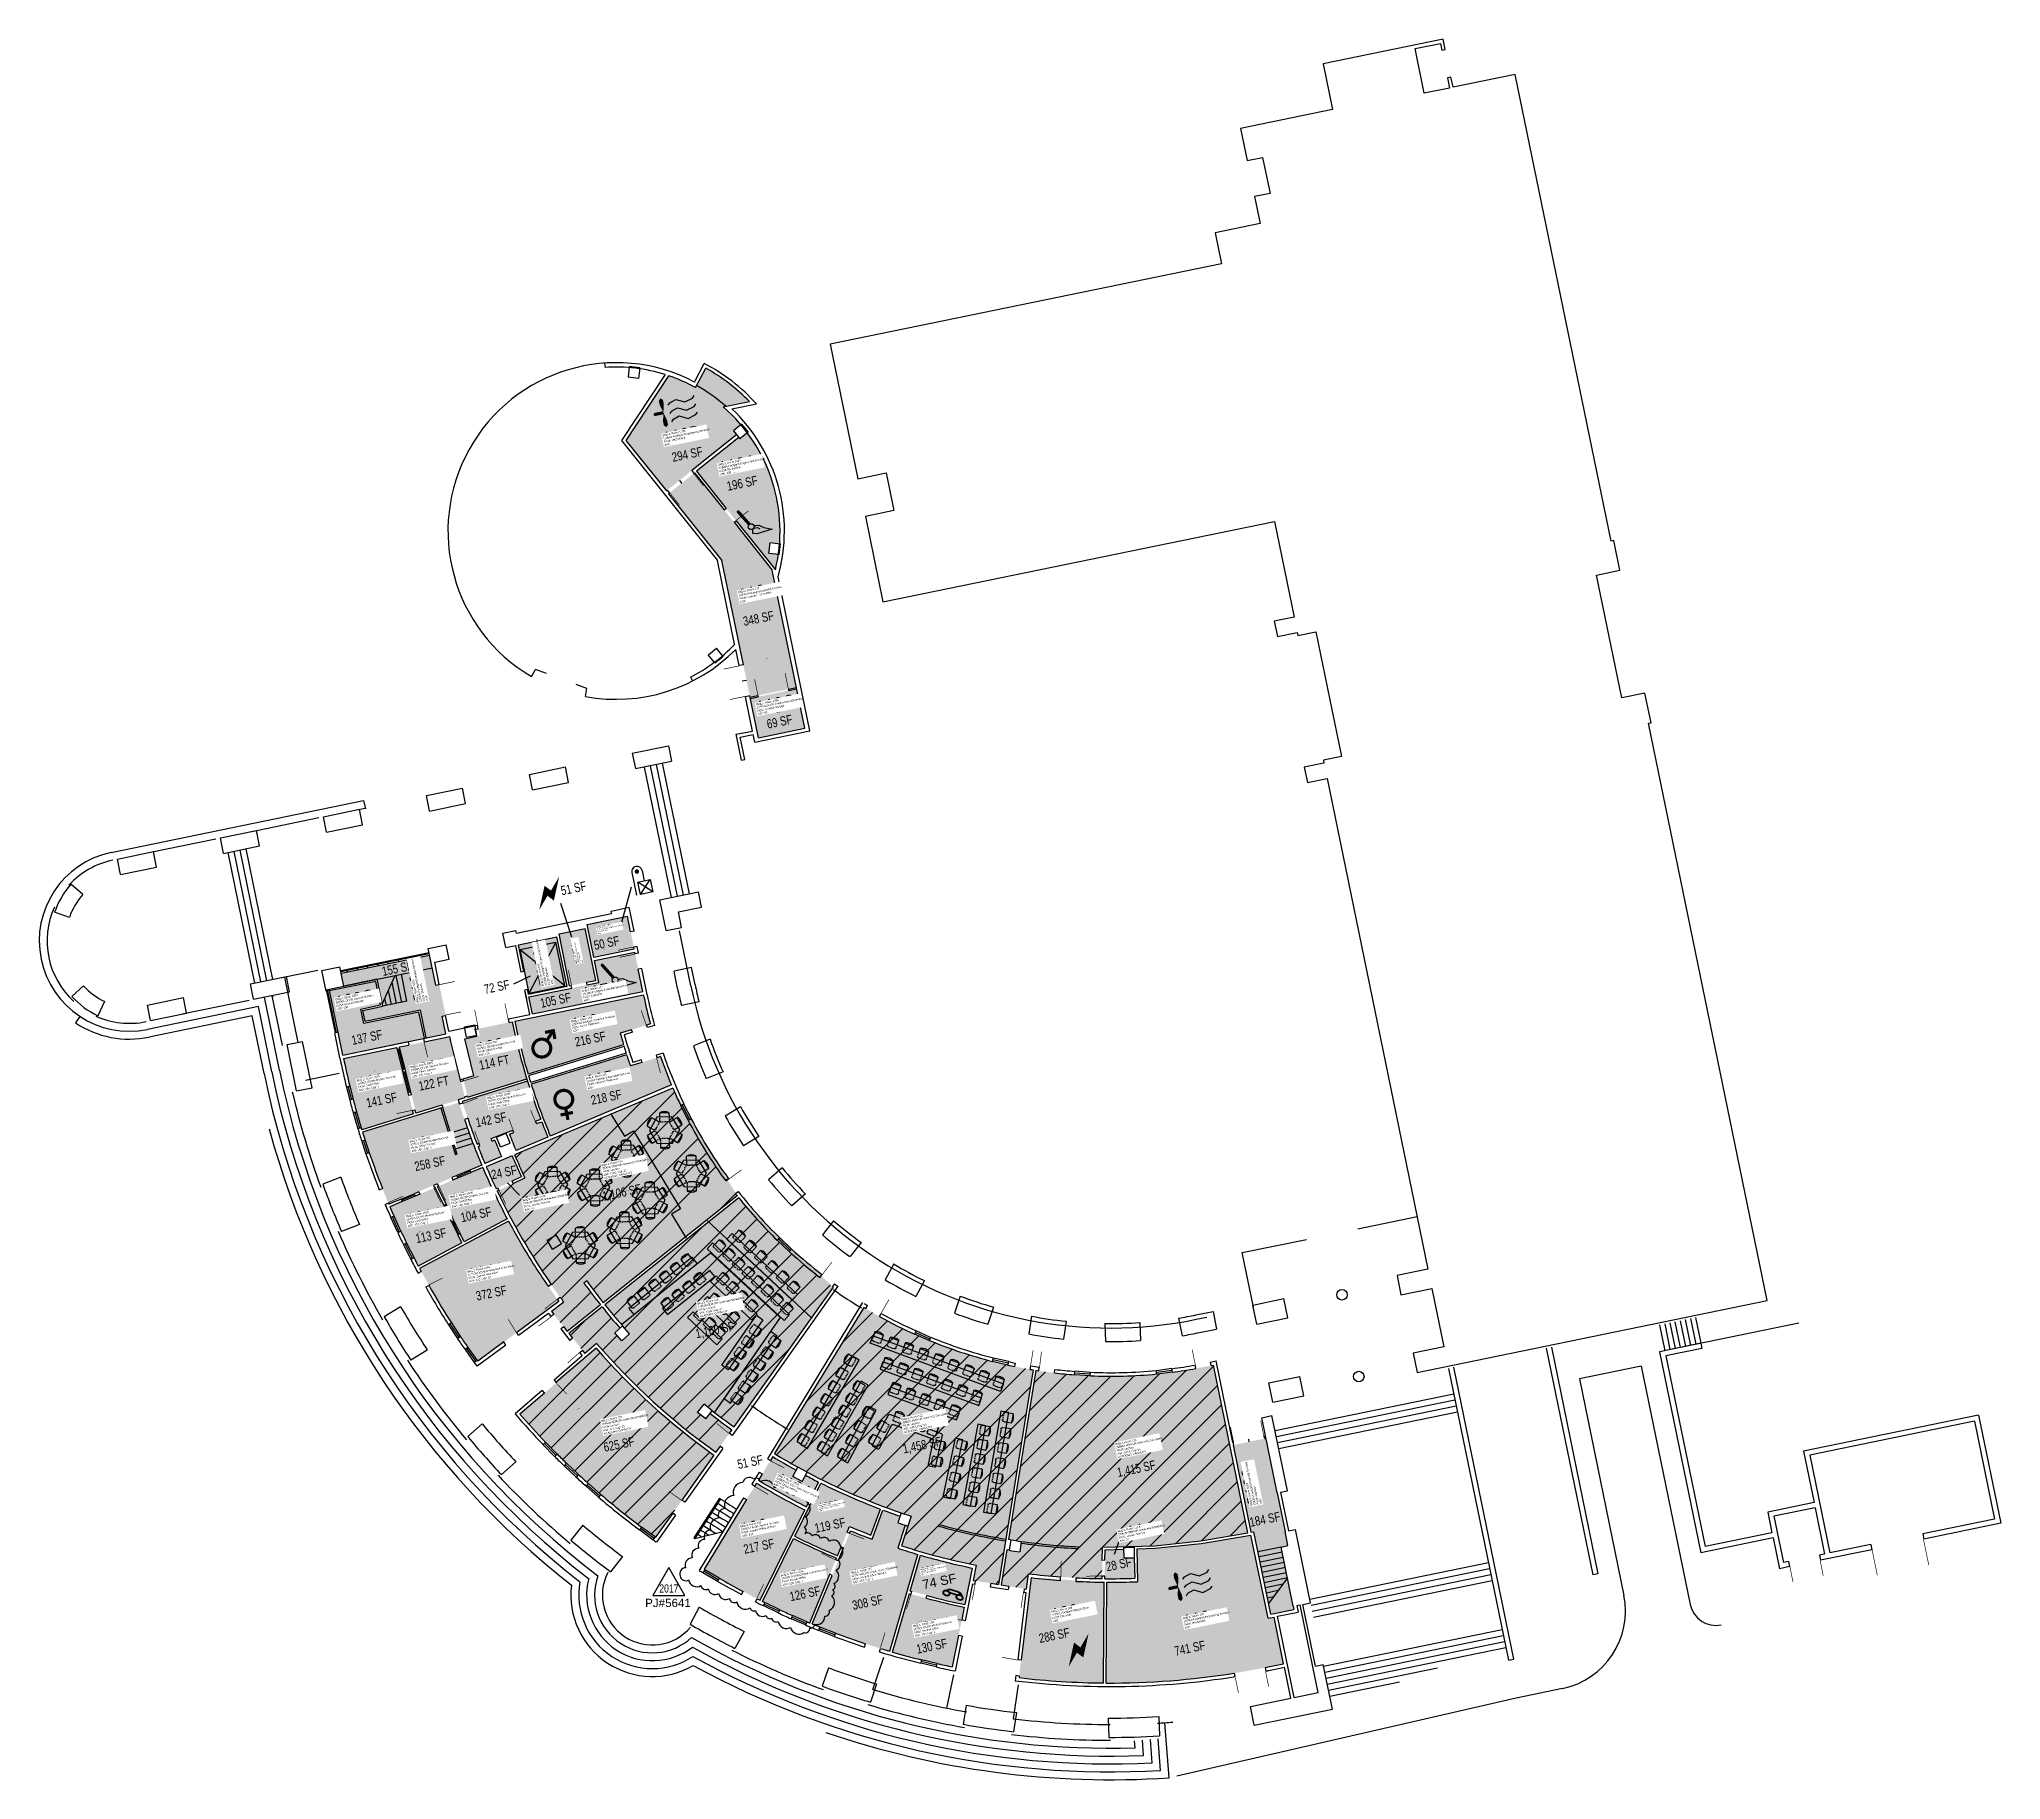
# Model space of a CAD drawing. Header units: inches. Extents: x 69197276 to 69201754, y 27670933 to 27674904.
import ezdxf
from ezdxf.enums import TextEntityAlignment as Align

# ---------------------------------------------------------------- set-up
doc = ezdxf.new("R2010")
doc.units = ezdxf.units.IN
doc.header["$LTSCALE"] = 100
doc.header["$MEASUREMENT"] = 0
doc.linetypes.add('DASHED2', pattern=[0.375, 0.25, -0.125])
doc.layers.get('0').update_dxf_attribs({"linetype": 'CONTINUOUS'})
for name, color, linetype in [('A-DOOR', 2, 'CONTINUOUS'), ('A-FLOR', 3, 'CONTINUOUS'), ('A-FURN', 3, 'CONTINUOUS'), ('A-GLAZ', 1, 'CONTINUOUS'), ('A-IDEN-ICON', 4, 'CONTINUOUS'), ('A-IDEN-RNUM', 7, 'CONTINUOUS'), ('A-IDEN-SNUM', 4, 'CONTINUOUS'), ('A-IDEN-VNUM', 4, 'CONTINUOUS'), ('A-SITE', 3, 'CONTINUOUS'), ('A-WALL', 5, 'CONTINUOUS'), ('AREA-TEXT', 3, 'CONTINUOUS'), ('Rooms-Capacity', 4, 'CONTINUOUS'), ('Rooms-Category-Color', 7, 'CONTINUOUS'), ('Rooms-College-Color', 7, 'CONTINUOUS'), ('Rooms-Department-Color', 7, 'CONTINUOUS'), ('Rooms-Division-Color', 7, 'CONTINUOUS'), ('Rooms-Information', 7, 'CONTINUOUS')]:
    doc.layers.add(name, color=color, linetype=linetype)
doc.layers.add('A-REV', color=1, linetype='CONTINUOUS', true_color=0xff0000)
doc.styles.add('Arial', font='arial.ttf')
doc.styles.add('CP_AREA', font='arial.ttf', dxfattribs={"height": 15})
doc.styles.add('CP_ROOMSNUMBER', font='arial.ttf', dxfattribs={"height": 1})
doc.styles.add('CP_ROOMVNUMBER', font='arial.ttf', dxfattribs={"width": 0.85, "height": 0.075})
pattern_1 = [(45, (0, 0), (-26.516504294, 26.516504294), [])]

# ---------------------------------------------------------------- blocks, each defined once
blk = doc.blocks.new('CPMECH')
for p, q in [((0.005, 0.025), (0.015, 0.035)), ((0.015, 0.035), (0.045, 0.045)), ((0.015, -0.005), (0.045, 0.005)), ((0.045, 0.045), (0.085, 0.025)), ((0.045, 0.005), (0.085, -0.015)), ((0.085, 0.025), (0.125, 0.035)), ((0.125, 0.035), (0.135, 0.045)), ((0.125, -0.005), (0.135, 0.005)), ((0.005, -0.015), (0.015, -0.005)), ((0.005, -0.055), (0.015, -0.045)), ((0.015, -0.045), (0.045, -0.035)), ((0.045, -0.035), (0.085, -0.055)), ((0.085, -0.015), (0.125, -0.005)), ((0.085, -0.055), (0.125, -0.045)), ((0.125, -0.045), (0.135, -0.035))]:
    blk.add_line(p, q)
at = {"const_width": 0.0075}
blk.add_lwpolyline([(-0.0682, -0.0069, 1), (-0.0618, -0.0031, 1)], format="xyb", close=True, dxfattribs=at)
at = {"const_width": 0.015}
blk.add_lwpolyline([(-0.025, -0.005), (-0.065, -0.005)], dxfattribs=at)
for points in [[(-0.025, -0.005, 0, 0.02, 0), (-0.025, 0.035, 0.02, 0.02, 0), (-0.025, 0.055, 0.02, 0, 0), (-0.025, 0.065, 0, 0, 0)], [(-0.025, -0.005, 0, 0.02, 0), (-0.025, -0.045, 0.02, 0.02, 0), (-0.025, -0.065, 0.02, 0, 0), (-0.025, -0.075, 0, 0, 0)]]:
    blk.add_lwpolyline(points, format="xyseb")
blk = doc.blocks.new('CPMEN')
at = {"const_width": 0.015}
blk.add_lwpolyline([(-0.0575, -0.02, 1), (0.0275, -0.02, 1)], format="xyb", close=True, dxfattribs=at)
for points in [[(0.055, 0.01), (0.055, 0.05), (0.015, 0.05)], [(0.0151, 0.0101), (0.055, 0.05)]]:
    blk.add_lwpolyline(points, dxfattribs=at)
blk = doc.blocks.new('CPWOMEN')
at = {"const_width": 0.015}
blk.add_lwpolyline([(-0.0375, 0, 1), (0.0475, 0, 1)], format="xyb", close=True, dxfattribs=at)
for points in [[(-0.025, -0.07), (0.035, -0.07)], [(0.005, -0.04), (0.005, -0.1)]]:
    blk.add_lwpolyline(points, dxfattribs=at)
blk = doc.blocks.new('CPELECT')
blk.add_lwpolyline([(0.0623, 0.0629, 0, 0.03, 0), (0.0105, -0.0168, 0.03, 0.03, 0), (-0.0105, 0.0068, 0.03, 0, 0), (-0.0623, -0.0729, 0.03, 0, 0)], format="xyseb")
blk = doc.blocks.new('CPCUST')
for p, q in [((0.0171, -0.0639), (0.02, -0.0466)), ((0.0358, -0.0705), (0.0171, -0.0639)), ((0.0262, -0.0408), (0.0446, -0.0406)), ((0.0297, -0.0341), (0.0376, -0.0302)), ((0.1117, -0.0625), (0.0358, -0.0705)), ((0.0376, -0.0302), (0.0533, -0.0324)), ((0.0446, -0.0406), (0.0543, -0.0505)), ((0.0533, -0.0324), (0.0745, -0.0479)), ((0.0745, -0.0479), (0.1117, -0.0625))]:
    blk.add_line(p, q)
at = {"const_width": 0.015}
blk.add_lwpolyline([(-0.03, 0.05), (0.01, -0.0193)], dxfattribs=at)
at = {"const_width": 0.0075}
blk.add_lwpolyline([(-0.0332, 0.0481, 1), (-0.0268, 0.0519, 1)], format="xyb", close=True, dxfattribs=at)
blk.add_circle((0.0158, -0.0313), 0.0141)
blk = doc.blocks.new('CPELEV')
for p, q in [((-0.035, 0.03), (-0.035, -0.08)), ((0.015, 0.03), (0.015, -0.02)), ((0.045, -0.08), (-0.015, -0.02)), ((-0.015, -0.08), (0.045, -0.02)), ((-0.015, -0.02), (0.045, -0.02)), ((-0.015, -0.08), (-0.015, -0.02)), ((0.045, -0.08), (-0.015, -0.08)), ((0.045, -0.02), (0.045, -0.08))]:
    blk.add_line(p, q)
at = {"const_width": 0.0106}
blk.add_lwpolyline([(-0.0153, 0.03, 1), (-0.0047, 0.03, 1)], format="xyb", close=True, dxfattribs=at)
blk.add_arc((-0.01, 0.03), 0.025, 0, 180)
blk = doc.blocks.new('Cpphone')
at = {"color": 0, "linetype": 'ByBlock'}
for p, q in [((0.01, 0.025), (-0.02, -0.025)), ((0.017, 0.028), (-0.018, -0.033))]:
    blk.add_line(p, q, dxfattribs=at)
for points in [[(0.036, 0.057), (0.042, 0.031), (0.038, 0.011), (0.008, -0.041), (-0.008, -0.056), (-0.034, -0.064)], [(0.033, 0.047), (0.037, 0.031), (0.033, 0.013), (0.004, -0.038), (-0.011, -0.051), (-0.026, -0.057)]]:
    blk.add_lwpolyline(points, dxfattribs=at)
for points in [[(0.029, 0.079, 0.139889), (0.022, 0.08, 0.107118), (0.012, 0.078, 0.079812), (0.004, 0.072, 0.067459), (-0.003, 0.063, 0.067459), (-0.008, 0.051, 0.079812), (-0.009, 0.041, 0.107118), (-0.006, 0.032, 0.139889), (-0.001, 0.027, 0.139889), (0.006, 0.025, 0.107118), (0.015, 0.027, 0.079812), (0.024, 0.033, 0.067459), (0.031, 0.043, 0.067459), (0.036, 0.054, 0.079812), (0.037, 0.064, 0.107118), (0.034, 0.073, 0.139889)], [(0.026, 0.074, 0.139889), (0.022, 0.075, 0.107118), (0.014, 0.074, 0.079812), (0.007, 0.069, 0.067459), (0.001, 0.06, 0.067459), (-0.003, 0.05, 0.079812), (-0.004, 0.042, 0.107118), (-0.002, 0.034, 0.139889), (0.001, 0.031, 0.139889), (0.006, 0.03, 0.107118), (0.013, 0.032, 0.079812), (0.02, 0.037, 0.067459), (0.027, 0.045, 0.067459), (0.031, 0.055, 0.079812), (0.032, 0.064, 0.107118), (0.03, 0.071, 0.139889)], [(-0.026, -0.017, 0.139889), (-0.033, -0.015, 0.107118), (-0.043, -0.017, 0.079812), (-0.051, -0.023, 0.067459), (-0.058, -0.033, 0.067459), (-0.063, -0.044, 0.079812), (-0.064, -0.054, 0.107118), (-0.061, -0.063, 0.139889), (-0.056, -0.069, 0.139889), (-0.049, -0.07, 0.107118), (-0.04, -0.068, 0.079812), (-0.031, -0.062, 0.067459), (-0.024, -0.053, 0.067459), (-0.019, -0.041, 0.079812), (-0.018, -0.031, 0.107118), (-0.021, -0.022, 0.139889)], [(-0.029, -0.021, 0.139889), (-0.033, -0.02, 0.107118), (-0.041, -0.022, 0.079812), (-0.048, -0.027, 0.067459), (-0.054, -0.035, 0.067459), (-0.058, -0.045, 0.079812), (-0.059, -0.054, 0.107118), (-0.057, -0.061, 0.139889), (-0.054, -0.064, 0.139889), (-0.049, -0.065, 0.107118), (-0.042, -0.064, 0.079812), (-0.035, -0.059, 0.067459), (-0.028, -0.05, 0.067459), (-0.024, -0.04, 0.079812), (-0.023, -0.032, 0.107118), (-0.025, -0.024, 0.139889)]]:
    blk.add_lwpolyline(points, format="xyb", close=True, dxfattribs=at)
blk = doc.blocks.new('*U8')
at = {"layer": 'A-FURN', "extrusion": (0, 0, -1)}
for p, q in [((0, -10.1), (0, 0)), ((21, 0), (21, -10))]:
    blk.add_line(p, q, dxfattribs=at)
at = {"layer": 'A-FURN', "linetype": 'DASHED2', "ltscale": 0.1}
blk.add_lwpolyline([(0, 0), (0, 7.9, -0.414214), (3, 10.9), (18, 11, -0.414143), (21, 8), (21, 0)], format="xyb", dxfattribs=at)
at = {"layer": 'A-FURN'}
blk.add_lwpolyline([(0, -10.1), (21, -10)], dxfattribs=at)
at = {"layer": 'A-FURN', "extrusion": (0, 0, -1)}
blk.add_arc((-10.5, 8.5), 21.4, 240.4386, 299.3444, dxfattribs=at)
blk = doc.blocks.new('*U9')
at = {"layer": 'A-FURN', "color": 0, "linetype": 'ByBlock', "lineweight": -2, "transparency": 16777216, "extrusion": (0, 0, -1), "rotation": 120.4378870770286}
for p in [(-69199128.1, 27671874.4), (-69199110.3, 27671844.2), (-69199074.9, 27671783.9), (-69199092.6, 27671814), (-69199057.1, 27671753.7), (-69199021.7, 27671693.3), (-69199039.4, 27671723.5)]:
    blk.add_blockref('*U8', p, dxfattribs=at)
blk = doc.blocks.new('*U10')
at = {"layer": 'A-FURN', "extrusion": (0, 0, -1)}
for p, q in [((0, -10.1), (0, 0)), ((21, 0), (21, -10))]:
    blk.add_line(p, q, dxfattribs=at)
at = {"layer": 'A-FURN', "linetype": 'DASHED2', "ltscale": 0.1}
blk.add_lwpolyline([(0, 0), (0, 7.9, -0.414214), (3, 10.9), (18, 11, -0.414143), (21, 8), (21, 0)], format="xyb", dxfattribs=at)
at = {"layer": 'A-FURN'}
blk.add_lwpolyline([(0, -10.1), (21, -10)], dxfattribs=at)
at = {"layer": 'A-FURN', "extrusion": (0, 0, -1)}
blk.add_arc((-10.5, 8.5), 21.4, 240.4386, 299.3444, dxfattribs=at)
blk = doc.blocks.new('*U11')
at = {"layer": 'A-FURN', "color": 0, "linetype": 'ByBlock', "lineweight": -2, "transparency": 16777216, "extrusion": (0, 0, -1), "rotation": 120.4378870770286}
for p in [(-69199102.7, 27671831.3), (-69199086.5, 27671803.7), (-69199054.1, 27671748.5), (-69199070.3, 27671776.1), (-69199021.7, 27671693.3), (-69199037.9, 27671720.9)]:
    blk.add_blockref('*U10', p, dxfattribs=at)
blk = doc.blocks.new('*U12')
at = {"layer": 'A-FURN', "extrusion": (0, 0, -1)}
for p, q in [((0, -10.1), (0, 0)), ((21, 0), (21, -10))]:
    blk.add_line(p, q, dxfattribs=at)
at = {"layer": 'A-FURN', "linetype": 'DASHED2', "ltscale": 0.1}
blk.add_lwpolyline([(0, 0), (0, 7.9, -0.414214), (3, 10.9), (18, 11, -0.414143), (21, 8), (21, 0)], format="xyb", dxfattribs=at)
at = {"layer": 'A-FURN'}
blk.add_lwpolyline([(0, -10.1), (21, -10)], dxfattribs=at)
at = {"layer": 'A-FURN', "extrusion": (0, 0, -1)}
blk.add_arc((-10.5, 8.5), 21.4, 240.4386, 299.3444, dxfattribs=at)
blk = doc.blocks.new('*U13')
at = {"layer": 'A-FURN', "color": 0, "linetype": 'ByBlock', "lineweight": -2, "transparency": 16777216, "extrusion": (0, 0, -1), "rotation": 120.4378870770286}
for p in [(-69199077.9, 27671789), (-69199059.2, 27671757.1), (-69199021.7, 27671693.3), (-69199040.4, 27671725.2)]:
    blk.add_blockref('*U12', p, dxfattribs=at)
blk = doc.blocks.new('*U14')
at = {"layer": 'A-FURN', "extrusion": (0, 0, -1)}
for p, q in [((0, -10.1), (0, 0)), ((21, 0), (21, -10))]:
    blk.add_line(p, q, dxfattribs=at)
at = {"layer": 'A-FURN', "linetype": 'DASHED2', "ltscale": 0.1}
blk.add_lwpolyline([(0, 0), (0, 7.9, -0.414214), (3, 10.9), (18, 11, -0.414143), (21, 8), (21, 0)], format="xyb", dxfattribs=at)
at = {"layer": 'A-FURN'}
blk.add_lwpolyline([(0, -10.1), (21, -10)], dxfattribs=at)
at = {"layer": 'A-FURN', "extrusion": (0, 0, -1)}
blk.add_arc((-10.5, 8.5), 21.4, 240.4386, 299.3444, dxfattribs=at)
blk = doc.blocks.new('*U15')
at = {"layer": 'A-FURN', "color": 0, "linetype": 'ByBlock', "lineweight": -2, "transparency": 16777216, "extrusion": (0, 0, -1), "rotation": 120.4378870770286}
for p in [(-69199021.7, 27671693.3), (-69199040.4, 27671725.2)]:
    blk.add_blockref('*U14', p, dxfattribs=at)
blk = doc.blocks.new('*U16')
at = {"layer": 'A-FURN', "extrusion": (0, 0, -1)}
for p, q in [((0, -10.2), (0, -0.1)), ((21, -0.1), (21, -10.2))]:
    blk.add_line(p, q, dxfattribs=at)
at = {"layer": 'A-FURN', "linetype": 'DASHED2', "ltscale": 0.1}
blk.add_lwpolyline([(0, -0.1), (0, 7.8, -0.414214), (3, 10.8), (18, 10.8, -0.414143), (21, 7.8), (21, -0.1)], format="xyb", dxfattribs=at)
at = {"layer": 'A-FURN'}
blk.add_lwpolyline([(0, -10.2), (21, -10.2)], dxfattribs=at)
at = {"layer": 'A-FURN', "extrusion": (0, 0, -1)}
blk.add_arc((-10.5, 8.4), 21.4, 240.5123, 299.4181, dxfattribs=at)
blk = doc.blocks.new('*U17')
at = {"layer": 'A-FURN', "color": 0, "linetype": 'ByBlock', "lineweight": -2, "transparency": 16777216, "extrusion": (0, 0, -1), "rotation": 279.8100724600667}
for p in [(-69199488.8, 27671769.5), (-69199482.9, 27671734.8), (-69199476.9, 27671700.2), (-69199464.9, 27671631), (-69199470.9, 27671665.6), (-69199458.9, 27671596.3), (-69199452.9, 27671561.7)]:
    blk.add_blockref('*U16', p, dxfattribs=at)
blk = doc.blocks.new('*U18')
at = {"layer": 'A-FURN', "extrusion": (0, 0, -1)}
for p, q in [((-0.2, -10.1), (0, 0)), ((21, -0.3), (20.8, -10.4))]:
    blk.add_line(p, q, dxfattribs=at)
at = {"layer": 'A-FURN', "linetype": 'DASHED2', "ltscale": 0.1}
blk.add_lwpolyline([(0, 0), (0.1, 7.9, -0.414214), (3.2, 10.9), (18.2, 10.7, -0.414143), (21.1, 7.6), (21, -0.3)], format="xyb", dxfattribs=at)
at = {"layer": 'A-FURN'}
blk.add_lwpolyline([(-0.2, -10.1), (20.8, -10.4)], dxfattribs=at)
at = {"layer": 'A-FURN', "extrusion": (0, 0, -1)}
blk.add_arc((-10.6, 8.4), 21.4, 241.4222, 300.328, dxfattribs=at)
blk = doc.blocks.new('*U19')
at = {"layer": 'A-FURN', "color": 0, "linetype": 'ByBlock', "lineweight": -2, "transparency": 16777216, "extrusion": (0, 0, -1), "rotation": 280.7199808530803}
for p in [(-69199436.4, 27671739.6), (-69199424.2, 27671675.1), (-69199430.3, 27671707.4), (-69199418.1, 27671642.9), (-69199412, 27671610.6), (-69199405.9, 27671578.4)]:
    blk.add_blockref('*U18', p, dxfattribs=at)
blk = doc.blocks.new('*U20')
at = {"layer": 'A-FURN', "extrusion": (0, 0, -1)}
for p, q in [((-21.4, 9.2), (-21, -0.9)), ((0, 0), (-0.4, 10.1))]:
    blk.add_line(p, q, dxfattribs=at)
at = {"layer": 'A-FURN'}
blk.add_lwpolyline([(-21.4, 9.2), (-0.4, 10.1)], dxfattribs=at)
at = {"layer": 'A-FURN', "linetype": 'DASHED2', "ltscale": 0.1}
blk.add_lwpolyline([(-21, -0.9), (-20.6, -8.8, 0.414214), (-17.5, -11.7), (-2.5, -11, 0.414143), (0.3, -7.9), (0, 0)], format="xyb", dxfattribs=at)
at = {"layer": 'A-FURN', "extrusion": (0, 0, -1)}
blk.add_arc((10.1, -9), 21.4, 58.0891, 116.995, dxfattribs=at)
blk = doc.blocks.new('*U21')
at = {"layer": 'A-FURN', "color": 0, "linetype": 'ByBlock', "lineweight": -2, "transparency": 16777216, "extrusion": (0, 0, -1), "rotation": 101.5440684133758}
for p in [(-69199384.2, 27671707.1), (-69199369, 27671632.7), (-69199376.6, 27671669.9), (-69199361.4, 27671595.4)]:
    blk.add_blockref('*U20', p, dxfattribs=at)
blk = doc.blocks.new('*U23')
at = {"layer": 'A-FURN', "extrusion": (0, 0, -1)}
for p, q in [((0, -10.1), (0, 0)), ((21, 0), (21, -10))]:
    blk.add_line(p, q, dxfattribs=at)
at = {"layer": 'A-FURN', "linetype": 'DASHED2', "ltscale": 0.1}
blk.add_lwpolyline([(0, 0), (0, 7.9, -0.414214), (3, 10.9), (18, 11, -0.414143), (21, 8), (21, 0)], format="xyb", dxfattribs=at)
at = {"layer": 'A-FURN'}
blk.add_lwpolyline([(0, -10.1), (21, -10)], dxfattribs=at)
at = {"layer": 'A-FURN', "extrusion": (0, 0, -1)}
blk.add_arc((-10.5, 8.5), 21.4, 240.4386, 299.3444, dxfattribs=at)
blk = doc.blocks.new('*U22')
at = {"layer": 'A-FURN', "color": 0, "linetype": 'ByBlock', "lineweight": -2, "transparency": 16777216, "extrusion": (0, 0, -1), "rotation": 120.4378870770286}
for p in [(-69199021.7, 27671693.3), (-69199040.4, 27671725.2)]:
    blk.add_blockref('*U23', p, dxfattribs=at)
blk = doc.blocks.new('*U24')
at = {"layer": 'A-FURN', "extrusion": (0, 0, -1)}
for p, q in [((61.8, -9.9), (61.9, 0.2)), ((82.9, 0), (82.8, -10.1))]:
    blk.add_line(p, q, dxfattribs=at)
at = {"layer": 'A-FURN'}
blk.add_lwpolyline([(82.9, 0), (61.9, 0.2)], dxfattribs=at)
at = {"layer": 'A-FURN', "linetype": 'DASHED2', "ltscale": 0.1}
blk.add_lwpolyline([(82.8, -10.1), (82.7, -18, -0.414214), (79.7, -21), (64.7, -20.8, -0.414143), (61.7, -17.8), (61.8, -9.9)], format="xyb", dxfattribs=at)
at = {"layer": 'A-FURN', "extrusion": (0, 0, -1)}
blk.add_arc((-72.2, -18.5), 21.4, 61.0998, 120.0056, dxfattribs=at)
blk = doc.blocks.new('*U25')
at = {"layer": 'A-FURN', "color": 0, "linetype": 'ByBlock', "lineweight": -2, "transparency": 16777216, "extrusion": (0, 0, -1), "rotation": 20.61685736086617}
for p in [(-69199231.4, 27671771.6), (-69199257.2, 27671761.8), (-69199283.1, 27671752.1), (-69199308.9, 27671742.4)]:
    blk.add_blockref('*U24', p, dxfattribs=at)
blk = doc.blocks.new('*U26')
at = {"layer": 'A-FURN', "extrusion": (0, 0, -1)}
for p, q in [((0, 0), (0, 10.1)), ((21, 10), (21, -0.1))]:
    blk.add_line(p, q, dxfattribs=at)
at = {"layer": 'A-FURN', "linetype": 'DASHED2', "ltscale": 0.1}
blk.add_lwpolyline([(0, 10.1), (0, 18, -0.414214), (3.1, 21), (18.1, 21, -0.414143), (21, 18), (21, 10)], format="xyb", dxfattribs=at)
at = {"layer": 'A-FURN'}
blk.add_lwpolyline([(0, 0), (21, -0.1)], dxfattribs=at)
at = {"layer": 'A-FURN', "extrusion": (0, 0, -1)}
blk.add_arc((-10.5, 18.6), 21.4, 240.6852, 299.591, dxfattribs=at)
blk = doc.blocks.new('*U27')
at = {"layer": 'A-FURN', "color": 0, "linetype": 'ByBlock', "lineweight": -2, "transparency": 16777216, "extrusion": (0, 0, -1), "rotation": 200.2022304521832}
for p in [(-69199183.6, 27671954.6), (-69199218.1, 27671941.9), (-69199252.7, 27671929.2), (-69199287.2, 27671916.5), (-69199321.7, 27671903.8), (-69199356.2, 27671891.1), (-69199390.8, 27671878.4), (-69199425.3, 27671865.7), (-69199459.8, 27671853)]:
    blk.add_blockref('*U26', p, dxfattribs=at)
blk = doc.blocks.new('*U28')
at = {"layer": 'A-FURN', "extrusion": (0, 0, -1)}
for p, q in [((0, 0), (0, 10.1)), ((21, 10), (21, 0))]:
    blk.add_line(p, q, dxfattribs=at)
at = {"layer": 'A-FURN', "linetype": 'DASHED2', "ltscale": 0.1}
blk.add_lwpolyline([(0, 10.1), (0, 18, -0.414214), (3, 21), (18, 21, -0.414143), (21, 18), (21, 10)], format="xyb", dxfattribs=at)
at = {"layer": 'A-FURN'}
blk.add_lwpolyline([(0, 0), (21, 0)], dxfattribs=at)
at = {"layer": 'A-FURN', "extrusion": (0, 0, -1)}
blk.add_arc((-10.5, 18.6), 21.4, 240.6377, 299.5435, dxfattribs=at)
blk = doc.blocks.new('*U29')
at = {"layer": 'A-FURN', "color": 0, "linetype": 'ByBlock', "lineweight": -2, "transparency": 16777216, "extrusion": (0, 0, -1), "rotation": 200.1547513051297}
for p in [(-69199206.4, 27671895.2), (-69199240.3, 27671882.8), (-69199274.1, 27671870.3), (-69199308, 27671857.9), (-69199341.9, 27671845.5), (-69199375.7, 27671833), (-69199409.6, 27671820.6)]:
    blk.add_blockref('*U28', p, dxfattribs=at)
blk = doc.blocks.new('*U30')
at = {"layer": 'A-FURN', "extrusion": (0, 0, -1)}
for p, q in [((0, 0), (0.1, 10)), ((21.1, 9.9), (21, -0.2))]:
    blk.add_line(p, q, dxfattribs=at)
at = {"layer": 'A-FURN', "linetype": 'DASHED2', "ltscale": 0.1}
blk.add_lwpolyline([(0.1, 10), (0.1, 18, -0.414214), (3.1, 20.9), (18.1, 20.8, -0.414143), (21.1, 17.8), (21.1, 9.9)], format="xyb", dxfattribs=at)
at = {"layer": 'A-FURN'}
blk.add_lwpolyline([(0, 0), (21, -0.2)], dxfattribs=at)
at = {"layer": 'A-FURN', "extrusion": (0, 0, -1)}
blk.add_arc((-10.6, 18.5), 21.4, 240.9331, 299.8389, dxfattribs=at)
blk = doc.blocks.new('*U31')
at = {"layer": 'A-FURN', "color": 0, "linetype": 'ByBlock', "lineweight": -2, "transparency": 16777216, "extrusion": (0, 0, -1), "rotation": 200.450081341294}
for p in [(-69199223.5, 27671837.9), (-69199257.4, 27671825.2), (-69199291.3, 27671812.6), (-69199325.2, 27671799.9), (-69199359.1, 27671787.3)]:
    blk.add_blockref('*U30', p, dxfattribs=at)
blk = doc.blocks.new('*U32')
at = {"layer": 'A-FURN', "extrusion": (0, 0, -1)}
for p, q in [((0, 0), (0, 10.1)), ((21, 10), (21, -0.1))]:
    blk.add_line(p, q, dxfattribs=at)
at = {"layer": 'A-FURN', "linetype": 'DASHED2', "ltscale": 0.1}
blk.add_lwpolyline([(0, 10.1), (0, 18, -0.414214), (3.1, 21), (18.1, 21, -0.414143), (21, 18), (21, 10)], format="xyb", dxfattribs=at)
at = {"layer": 'A-FURN'}
blk.add_lwpolyline([(0, 0), (21, -0.1)], dxfattribs=at)
at = {"layer": 'A-FURN', "extrusion": (0, 0, -1)}
blk.add_arc((-10.5, 18.6), 21.4, 240.6852, 299.591, dxfattribs=at)
blk = doc.blocks.new('*U33')
at = {"layer": 'A-FURN', "color": 0, "linetype": 'ByBlock', "lineweight": -2, "transparency": 16777216, "extrusion": (0, 0, -1), "rotation": 200.2022304521832}
for p in [(-69199183.6, 27671954.6), (-69199215.5, 27671942.9), (-69199247.4, 27671931.2), (-69199279.3, 27671919.4), (-69199311.2, 27671907.7), (-69199343.2, 27671895.9)]:
    blk.add_blockref('*U32', p, dxfattribs=at)
blk = doc.blocks.new('*U34')
at = {"layer": 'A-FURN', "extrusion": (0, 0, -1)}
for p, q in [((0, 0), (0, 10.1)), ((21, 10), (21, -0.1))]:
    blk.add_line(p, q, dxfattribs=at)
at = {"layer": 'A-FURN', "linetype": 'DASHED2', "ltscale": 0.1}
blk.add_lwpolyline([(0, 10.1), (0, 18, -0.414214), (3.1, 21), (18.1, 21, -0.414143), (21, 18), (21, 10)], format="xyb", dxfattribs=at)
at = {"layer": 'A-FURN'}
blk.add_lwpolyline([(0, 0), (21, -0.1)], dxfattribs=at)
at = {"layer": 'A-FURN', "extrusion": (0, 0, -1)}
blk.add_arc((-10.5, 18.6), 21.4, 240.6852, 299.591, dxfattribs=at)
blk = doc.blocks.new('*U35')
at = {"layer": 'A-FURN', "color": 0, "linetype": 'ByBlock', "lineweight": -2, "transparency": 16777216, "extrusion": (0, 0, -1), "rotation": 200.2022304521832}
for p in [(-69199183.6, 27671954.6), (-69199211.8, 27671944.3), (-69199239.9, 27671933.9), (-69199268.1, 27671923.6), (-69199296.2, 27671913.2), (-69199324.4, 27671902.8), (-69199352.5, 27671892.5), (-69199380.7, 27671882.1)]:
    blk.add_blockref('*U34', p, dxfattribs=at)
blk = doc.blocks.new('*U36')
at = {"layer": 'A-FURN', "extrusion": (0, 0, -1)}
for p, q in [((0, 0), (0, 10.1)), ((21, 10), (21, -0.1))]:
    blk.add_line(p, q, dxfattribs=at)
at = {"layer": 'A-FURN', "linetype": 'DASHED2', "ltscale": 0.1}
blk.add_lwpolyline([(0, 10.1), (0, 18, -0.414214), (3.1, 21), (18.1, 21, -0.414143), (21, 18), (21, 10)], format="xyb", dxfattribs=at)
at = {"layer": 'A-FURN'}
blk.add_lwpolyline([(0, 0), (21, -0.1)], dxfattribs=at)
at = {"layer": 'A-FURN', "extrusion": (0, 0, -1)}
blk.add_arc((-10.5, 18.6), 21.4, 240.6852, 299.591, dxfattribs=at)
blk = doc.blocks.new('*U37')
at = {"layer": 'A-FURN', "color": 0, "linetype": 'ByBlock', "lineweight": -2, "transparency": 16777216, "extrusion": (0, 0, -1), "rotation": 200.2022304521832}
for p in [(-69199183.6, 27671954.6), (-69199212.9, 27671943.9), (-69199242.2, 27671933.1), (-69199271.5, 27671922.3), (-69199300.7, 27671911.5), (-69199330, 27671900.8)]:
    blk.add_blockref('*U36', p, dxfattribs=at)
blk = doc.blocks.new('*U38')
at = {"layer": 'A-FURN', "extrusion": (0, 0, -1)}
for p, q in [((0, 0), (0, 10.1)), ((21, 10), (21, -0.1))]:
    blk.add_line(p, q, dxfattribs=at)
at = {"layer": 'A-FURN', "linetype": 'DASHED2', "ltscale": 0.1}
blk.add_lwpolyline([(0, 10.1), (0, 18, -0.414214), (3.1, 21), (18.1, 21, -0.414143), (21, 18), (21, 10)], format="xyb", dxfattribs=at)
at = {"layer": 'A-FURN'}
blk.add_lwpolyline([(0, 0), (21, -0.1)], dxfattribs=at)
at = {"layer": 'A-FURN', "extrusion": (0, 0, -1)}
blk.add_arc((-10.5, 18.6), 21.4, 240.6852, 299.591, dxfattribs=at)
blk = doc.blocks.new('*U39')
at = {"layer": 'A-FURN', "color": 0, "linetype": 'ByBlock', "lineweight": -2, "transparency": 16777216, "extrusion": (0, 0, -1), "rotation": 200.2022304521832}
for p in [(-69199183.6, 27671954.6), (-69199212.9, 27671943.9), (-69199242.2, 27671933.1), (-69199271.5, 27671922.3)]:
    blk.add_blockref('*U38', p, dxfattribs=at)
blk = doc.blocks.new('*U40')
at = {"layer": 'A-FURN', "extrusion": (0, 0, -1)}
for p, q in [((0, 0), (0, 10.1)), ((21, 10), (21, -0.1))]:
    blk.add_line(p, q, dxfattribs=at)
at = {"layer": 'A-FURN', "linetype": 'DASHED2', "ltscale": 0.1}
blk.add_lwpolyline([(0, 10.1), (0, 18, -0.414214), (3.1, 21), (18.1, 21, -0.414143), (21, 18), (21, 10)], format="xyb", dxfattribs=at)
at = {"layer": 'A-FURN'}
blk.add_lwpolyline([(0, 0), (21, -0.1)], dxfattribs=at)
at = {"layer": 'A-FURN', "extrusion": (0, 0, -1)}
blk.add_arc((-10.5, 18.6), 21.4, 240.6852, 299.591, dxfattribs=at)
blk = doc.blocks.new('*U41')
at = {"layer": 'A-FURN', "color": 0, "linetype": 'ByBlock', "lineweight": -2, "transparency": 16777216, "extrusion": (0, 0, -1), "rotation": 200.2022304521832}
for p in [(-69199183.6, 27671954.6), (-69199211.8, 27671944.3), (-69199239.9, 27671933.9), (-69199268.1, 27671923.6)]:
    blk.add_blockref('*U40', p, dxfattribs=at)
blk = doc.blocks.new('*U42')
at = {"layer": 'A-FURN', "extrusion": (0, 0, -1)}
for p, q in [((0, 0), (0, 10.1)), ((21, 10), (21, -0.1))]:
    blk.add_line(p, q, dxfattribs=at)
at = {"layer": 'A-FURN', "linetype": 'DASHED2', "ltscale": 0.1}
blk.add_lwpolyline([(0, 10.1), (0, 18, -0.414214), (3.1, 21), (18.1, 21, -0.414143), (21, 18), (21, 10)], format="xyb", dxfattribs=at)
at = {"layer": 'A-FURN'}
blk.add_lwpolyline([(0, 0), (21, -0.1)], dxfattribs=at)
at = {"layer": 'A-FURN', "extrusion": (0, 0, -1)}
blk.add_arc((-10.5, 18.6), 21.4, 240.6852, 299.591, dxfattribs=at)
blk = doc.blocks.new('*U43')
at = {"layer": 'A-FURN', "color": 0, "linetype": 'ByBlock', "lineweight": -2, "transparency": 16777216, "extrusion": (0, 0, -1), "rotation": 200.2022304521832}
for p in [(-69199183.6, 27671954.6), (-69199212.9, 27671943.9), (-69199242.2, 27671933.1), (-69199271.5, 27671922.3), (-69199300.7, 27671911.5), (-69199330, 27671900.8)]:
    blk.add_blockref('*U42', p, dxfattribs=at)
blk = doc.blocks.new('*U44')
at = {"layer": 'A-FURN', "extrusion": (0, 0, -1)}
for p, q in [((0, 0), (0, 10.1)), ((21, 10), (21, -0.1))]:
    blk.add_line(p, q, dxfattribs=at)
at = {"layer": 'A-FURN', "linetype": 'DASHED2', "ltscale": 0.1}
blk.add_lwpolyline([(0, 10.1), (0, 18, -0.414214), (3.1, 21), (18.1, 21, -0.414143), (21, 18), (21, 10)], format="xyb", dxfattribs=at)
at = {"layer": 'A-FURN'}
blk.add_lwpolyline([(0, 0), (21, -0.1)], dxfattribs=at)
at = {"layer": 'A-FURN', "extrusion": (0, 0, -1)}
blk.add_arc((-10.5, 18.6), 21.4, 240.6852, 299.591, dxfattribs=at)
blk = doc.blocks.new('*U45')
at = {"layer": 'A-FURN', "color": 0, "linetype": 'ByBlock', "lineweight": -2, "transparency": 16777216, "extrusion": (0, 0, -1), "rotation": 200.2022304521832}
for p in [(-69199183.6, 27671954.6), (-69199212.9, 27671943.9), (-69199242.2, 27671933.1), (-69199271.5, 27671922.3)]:
    blk.add_blockref('*U44', p, dxfattribs=at)
blk = doc.blocks.new('*U46')
at = {"layer": 'A-FURN', "extrusion": (0, 0, -1)}
for p, q in [((0, 0), (0, 10.1)), ((21, 10), (21, -0.1))]:
    blk.add_line(p, q, dxfattribs=at)
at = {"layer": 'A-FURN', "linetype": 'DASHED2', "ltscale": 0.1}
blk.add_lwpolyline([(0, 10.1), (0, 18, -0.414214), (3.1, 21), (18.1, 21, -0.414143), (21, 18), (21, 10)], format="xyb", dxfattribs=at)
at = {"layer": 'A-FURN'}
blk.add_lwpolyline([(0, 0), (21, -0.1)], dxfattribs=at)
at = {"layer": 'A-FURN', "extrusion": (0, 0, -1)}
blk.add_arc((-10.5, 18.6), 21.4, 240.6852, 299.591, dxfattribs=at)
blk = doc.blocks.new('*U47')
at = {"layer": 'A-FURN', "color": 0, "linetype": 'ByBlock', "lineweight": -2, "transparency": 16777216, "extrusion": (0, 0, -1), "rotation": 200.2022304521832}
for p in [(-69199183.6, 27671954.6), (-69199211.8, 27671944.3), (-69199239.9, 27671933.9)]:
    blk.add_blockref('*U46', p, dxfattribs=at)
blk = doc.blocks.new('*U48')
at = {"layer": 'A-FURN', "extrusion": (0, 0, -1)}
for p, q in [((0, 0), (0, 10.1)), ((21, 10), (21, -0.1))]:
    blk.add_line(p, q, dxfattribs=at)
at = {"layer": 'A-FURN', "linetype": 'DASHED2', "ltscale": 0.1}
blk.add_lwpolyline([(0, 10.1), (0, 18, -0.414214), (3.1, 21), (18.1, 21, -0.414143), (21, 18), (21, 10)], format="xyb", dxfattribs=at)
at = {"layer": 'A-FURN'}
blk.add_lwpolyline([(0, 0), (21, -0.1)], dxfattribs=at)
at = {"layer": 'A-FURN', "extrusion": (0, 0, -1)}
blk.add_arc((-10.5, 18.6), 21.4, 240.6852, 299.591, dxfattribs=at)
blk = doc.blocks.new('*U49')
at = {"layer": 'A-FURN', "color": 0, "linetype": 'ByBlock', "lineweight": -2, "transparency": 16777216, "extrusion": (0, 0, -1), "rotation": 200.2022304521832}
for p in [(-69199183.6, 27671954.6), (-69199211.8, 27671944.3), (-69199239.9, 27671933.9)]:
    blk.add_blockref('*U48', p, dxfattribs=at)
blk = doc.blocks.new('ProjectRev')
at = {"transparency": 16777216}
for p, q in [((0, 0.122), (-0.122, -0.089)), ((0.122, -0.089), (0, 0.122)), ((-0.122, -0.089), (0.122, -0.089))]:
    blk.add_line(p, q, dxfattribs=at)
at = {"transparency": 16777216, "insert": (-0.18, -0.115), "char_height": 0.0625, "attachment_point": 1, "style": 'Arial'}
blk.add_mtext_dynamic_manual_height_columns('PJ#', width=0.24749, gutter_width=0.312, heights=[0], dxfattribs=at)
at = {"transparency": 16777216, "style": 'Arial', "width": 0.75}
blk.add_attdef('YEAR', text='', height=0.0625, dxfattribs=at).set_placement((0, -0.036), align=Align.MIDDLE_CENTER)
at = {"transparency": 16777216, "style": 'Arial'}
blk.add_attdef('PROJECT', text='', height=0.0625, dxfattribs=at).set_placement((-0.028, -0.115), align=Align.TOP_LEFT)

msp = doc.modelspace()

# ---------------------------------------------------------------- hatches: boundary and pattern name
at = {"layer": 'Rooms-Capacity'}
h = msp.add_hatch(dxfattribs=at)
h.set_pattern_fill('ANSI31', color=256, scale=300, style=0)
h.set_pattern_definition(pattern_1)
edge = h.paths.add_edge_path()
edge.add_line((69198481.4, 27671955.6), (69198557.3, 27672016.1))
edge.add_arc((69199721.3, 27672941.4), 1487, 216.0679, 218.4786, ccw=False)
edge.add_line((69198519.4, 27672065.9), (69198525.8, 27672070.7))
edge.add_arc((69199721.3, 27672941.4), 1479, 216.0662, 218.478)
edge.add_line((69198563.5, 27672021.1), (69198869.1, 27672265))
edge.add_arc((69199721.3, 27672941.4), 1088, 203.3097, 218.4362, ccw=False)
edge.add_line((69198722.1, 27672510.9), (69198361, 27672358.4))
edge.add_arc((69199721.3, 27672941.4), 1480, 203.1981, 205.428)
edge.add_line((69198384.7, 27672305.9), (69198321.4, 27672276.1))
edge.add_arc((69199721.3, 27672941.4), 1550, 205.4175, 216.3762)
edge.add_line((69198473.4, 27672022.1), (69198445, 27672001.2))
edge.add_line((69198445, 27672001.2), (69198481.4, 27671955.6))
h = msp.add_hatch(dxfattribs=at)
h.set_pattern_fill('ANSI31', color=256, scale=300, style=0)
h.set_pattern_definition(pattern_1)
edge = h.paths.add_edge_path()
edge.add_arc((69199721.3, 27672941.4), 1487, 218.7098, 221.1527, ccw=False)
edge.add_line((69198561, 27672011.4), (69198485.2, 27671950.9))
edge.add_line((69198485.2, 27671950.9), (69198521.6, 27671905.3))
edge.add_line((69198521.6, 27671905.3), (69198548.2, 27671928.3))
edge.add_arc((69199721.3, 27672941.4), 1550, 220.8122, 234.4672)
edge.add_line((69198820.5, 27671680), (69198857, 27671731.4))
edge.add_arc((69199721.3, 27672941.4), 1487, 232.0774, 234.4609, ccw=False)
edge.add_line((69198807.4, 27671768.4), (69198797.5, 27671755.8))
edge.add_line((69198797.5, 27671755.8), (69198778.7, 27671770.7))
edge.add_line((69198778.7, 27671770.7), (69198793.6, 27671789.5))
edge.add_arc((69199721.3, 27672941.4), 1479, 231.1502, 234.4601)
edge.add_line((69198861.6, 27671737.9), (69199088.1, 27672056.7))
edge.add_arc((69199721.3, 27672941.4), 1088, 218.7522, 234.4044, ccw=False)
edge.add_line((69198872.9, 27672260.3), (69198567.3, 27672016.4))
edge.add_arc((69199721.3, 27672941.4), 1479, 218.7104, 221.1502)
edge.add_line((69198607.7, 27671968.1), (69198607.6, 27671968.1))
edge.add_line((69198607.6, 27671968.1), (69198623.6, 27671950.2))
edge.add_line((69198623.6, 27671950.2), (69198605.6, 27671934.2))
edge.add_line((69198605.6, 27671934.2), (69198589.7, 27671952.2))
edge.add_line((69198589.7, 27671952.2), (69198601.7, 27671962.8))
h = msp.add_hatch(dxfattribs=at)
h.set_pattern_fill('ANSI31', color=256, scale=300, style=0)
h.set_pattern_definition(pattern_1)
edge = h.paths.add_edge_path()
edge.add_arc((69199721.3, 27672941.4), 1088, 238.8257, 260.6613, ccw=False)
edge.add_line((69199158.1, 27672010.5), (69198954.5, 27671676.7))
edge.add_arc((69199721.3, 27672941.4), 1479, 238.77, 252.0725)
edge.add_line((69199266.1, 27671534.2), (69199244.2, 27671466.6))
edge.add_arc((69199721.3, 27672941.4), 1550, 252.0725, 258.6012)
edge.add_line((69199415, 27671422), (69199408.1, 27671387.5))
edge.add_line((69199408.1, 27671387.5), (69199465.7, 27671378.1))
edge.add_line((69199465.7, 27671378.1), (69199544.8, 27671867.8))
h = msp.add_hatch(dxfattribs=at)
h.set_pattern_fill('ANSI31', color=256, scale=300, style=0)
h.set_pattern_definition(pattern_1)
edge = h.paths.add_edge_path()
edge.add_line((69198373.3, 27671766.7), (69198547.4, 27671917.1))
edge.add_arc((69199721.3, 27672941.4), 1558, 221.1064, 234.4679)
edge.add_line((69198815.9, 27671673.5), (69198682.7, 27671486))
edge.add_arc((69199721.3, 27672941.4), 1788, 221.0686, 234.4869, ccw=False)
h = msp.add_hatch(dxfattribs=at)
h.set_pattern_fill('ANSI31', color=256, scale=300, style=0)
h.set_pattern_definition(pattern_1)
edge = h.paths.add_edge_path()
edge.add_line((69199529.2, 27671367.9), (69199471.6, 27671377.2))
edge.add_line((69199471.6, 27671377.2), (69199484.5, 27671457.2))
edge.add_line((69199484.5, 27671457.2), (69199514.1, 27671452.7))
edge.add_line((69199514.1, 27671452.7), (69199517.6, 27671476.5))
edge.add_line((69199517.6, 27671476.5), (69199488.3, 27671480.9))
edge.add_line((69199488.3, 27671480.9), (69199550.7, 27671866.8))
edge.add_arc((69199721.3, 27672941.4), 1088, 260.9772, 282.4577)
edge.add_line((69199956, 27671879), (69200034.8, 27671495.9))
edge.add_line((69200034.8, 27671495.9), (69199927.7, 27671477.5))
edge.add_line((69199927.7, 27671477.5), (69199822.9, 27671466.7))
edge.add_line((69199822.9, 27671466.7), (69199703, 27671463.3))
edge.add_line((69199703, 27671463.3), (69199702.1, 27671391.5))
edge.add_arc((69199721.3, 27672941.4), 1550, 263.0373, 269.2888, ccw=False)
edge.add_line((69199533.4, 27671402.8), (69199529.2, 27671367.9))
at = {"layer": 'Rooms-Category-Color', "true_color": 0xadadad}
h = msp.add_hatch(color=253, dxfattribs=at)
edge = h.paths.add_edge_path()
edge.add_line((69198707.5, 27673873.3), (69198867.9, 27674001.5))
edge.add_line((69198867.9, 27674001.5), (69198860.4, 27674010.8))
edge.add_line((69198860.4, 27674010.8), (69198877.6, 27674024.6))
edge.add_arc((69198593, 27673781.9), 374, 40.4537, 49.1775)
edge.add_line((69198837.5, 27674064.9), (69198897.3, 27674077.2))
edge.add_arc((69198593, 27673781.9), 424, 44.1447, 61.1939)
edge.add_line((69198797.3, 27674153.4), (69198774, 27674109.2))
edge.add_arc((69198593, 27673781.9), 374, 61.0493, 71.3599)
edge.add_line((69198712.5, 27674136.3), (69198615.3, 27673988.7))
edge.add_line((69198615.3, 27673988.7), (69198707.5, 27673873.3))
h = msp.add_hatch(color=253, dxfattribs=at)
edge = h.paths.add_edge_path()
edge.add_arc((69198593, 27673781.9), 374, 355.4537, 396.7764)
edge.add_line((69198892.6, 27674005.8), (69198875.4, 27673992.1))
edge.add_line((69198875.4, 27673992.1), (69198872.9, 27673995.2))
edge.add_line((69198872.9, 27673995.2), (69198776.5, 27673918.3))
edge.add_line((69198776.5, 27673918.3), (69198956.3, 27673693.2))
edge.add_arc((69198593, 27673781.9), 374, 346.2742, 351.7764)
edge.add_line((69198963.2, 27673728.4), (69198941.3, 27673730.9))
edge.add_line((69198941.3, 27673730.9), (69198944, 27673754.7))
edge.add_line((69198944, 27673754.7), (69198965.8, 27673752.3))
for points in [[(69198949.2, 27673692.5), (69198771.9, 27673914.5), (69198712.5, 27673867.1), (69198834.4, 27673714.4), (69198898.4, 27673403), (69199004.2, 27673424.8)], [(69198526.4, 27672884.1), (69198541.7, 27672809.7), (69198633.8, 27672828.6), (69198618.5, 27672903)], [(69198369.6, 27672837.6), (69198457.7, 27672855.7), (69198480.9, 27672743.1), (69198392.7, 27672724.9)], [(69198490.2, 27672745), (69198546.5, 27672756.6), (69198522.1, 27672875.1), (69198462.4, 27672862.8), (69198486.7, 27672744.3)], [(69198159, 27672625.3), (69198145.9, 27672689), (69198020, 27672663.1), (69198014.9, 27672688.1), (69198059.9, 27672697.4), (69198047.3, 27672759.1), (69197971.4, 27672743.5), (69197965.3, 27672772.9), (69198167.1, 27672814.4), (69198181.2, 27672745.9), (69198189, 27672747.5), (69198203.5, 27672676.8), (69198195.7, 27672675.2), (69198204, 27672634.6)], [(69198635.4, 27672820.8), (69198543.3, 27672801.8), (69198553.6, 27672751.9), (69198393.9, 27672719.1), (69198402, 27672679.9), (69198653.7, 27672731.6)], [(69200001.8, 27671696.3), (69200076.2, 27671711.6), (69200126.5, 27671466.9), (69200110.8, 27671463.6), (69200140.1, 27671321.5), (69200087.2, 27671310.6), (69200048.6, 27671498.3), (69200042.7, 27671497.3)], [(69199405.6, 27671415.7), (69199287.6, 27671445), (69199263.9, 27671363.3), (69199388.8, 27671332.4)]]:
    msp.add_hatch(color=253, dxfattribs=at).paths.add_polyline_path(points)
at = {"layer": 'Rooms-Category-Color', "true_color": 0xe3c5e1}
msp.add_hatch(color=254, dxfattribs=at).paths.add_polyline_path([(69199004.8, 27673421.9), (69198899, 27673400), (69198917.5, 27673310), (69199023.3, 27673331.7)])
h = msp.add_hatch(color=254, dxfattribs=at)
edge = h.paths.add_edge_path()
edge.add_line((69198155.1, 27672624.5), (69198142.8, 27672684.3))
edge.add_line((69198142.8, 27672684.3), (69198016.9, 27672658.4))
edge.add_line((69198016.9, 27672658.4), (69198010.2, 27672691.2))
edge.add_line((69198010.2, 27672691.2), (69198055.2, 27672700.5))
edge.add_line((69198055.2, 27672700.5), (69198044.2, 27672754.4))
edge.add_line((69198044.2, 27672754.4), (69197937.9, 27672732.5))
edge.add_arc((69203418.2, 27673820.8), 5587.3, 191.2317, 192.7649)
edge.add_line((69197969, 27672586.3), (69198155.1, 27672624.5))
at = {"layer": 'Rooms-Category-Color', "true_color": 0xadadad}
h = msp.add_hatch(color=253, dxfattribs=at)
edge = h.paths.add_edge_path()
edge.add_line((69198655.3, 27672723.8), (69198361.5, 27672663.4))
edge.add_arc((69199721.3, 27672941.4), 1388, 191.5531, 196.7001)
edge.add_line((69198391.9, 27672542.5), (69198609.7, 27672609.9))
edge.add_arc((69199721.3, 27672941.4), 1160, 195.2687, 196.6027, ccw=False)
edge.add_line((69198602.3, 27672635.9), (69198671.1, 27672657.2))
edge.add_arc((69199749.2, 27672948.5), 1116.7, 191.6062, 195.1185, ccw=False)
at = {"layer": 'Rooms-Category-Color', "true_color": 0xfa9ba3}
h = msp.add_hatch(color=241, dxfattribs=at)
edge = h.paths.add_edge_path()
edge.add_line((69198253.9, 27672490.4), (69198388.9, 27672531.9))
edge.add_arc((69199721.3, 27672941.4), 1394, 191.5534, 197.0839, ccw=False)
edge.add_line((69198355.6, 27672662.2), (69198277.9, 27672646.2))
edge.add_line((69198277.9, 27672646.2), (69198281.2, 27672630.6))
edge.add_line((69198281.2, 27672630.6), (69198247.2, 27672623.6))
edge.add_line((69198247.2, 27672623.6), (69198268.3, 27672538.8))
edge.add_line((69198268.3, 27672538.8), (69198243.6, 27672531.2))
edge.add_line((69198243.6, 27672531.2), (69198253.9, 27672490.4))
for points in [[(69198135.9, 27672453.9), (69198247.8, 27672488.5), (69198213.5, 27672628.4), (69198098.3, 27672604.7)], [(69198344.4, 27672212.5), (69198288.5, 27672329.7), (69198185.4, 27672286.2), (69198245.7, 27672160.2)], [(69198179.9, 27672283.8), (69198240.4, 27672157.4), (69198141.2, 27672104.7), (69198076.6, 27672240.2)]]:
    msp.add_hatch(color=241, dxfattribs=at).paths.add_polyline_path(points)
h = msp.add_hatch(color=241, dxfattribs=at)
edge = h.paths.add_edge_path()
edge.add_line((69197970.6, 27672578.5), (69198092.4, 27672603.5))
edge.add_line((69198092.4, 27672603.5), (69198130.1, 27672452.1))
edge.add_line((69198130.1, 27672452.1), (69198012.4, 27672415.7))
edge.add_arc((69199721.3, 27672941.4), 1788, 191.7112, 197.0993, ccw=False)
at = {"layer": 'Rooms-Category-Color', "true_color": 0xadadad}
h = msp.add_hatch(color=253, dxfattribs=at)
edge = h.paths.add_edge_path()
edge.add_line((69198719, 27672518.2), (69198442.6, 27672401.5))
edge.add_arc((69199721.3, 27672941.4), 1388, 197.6908, 202.8884, ccw=False)
edge.add_line((69198399, 27672519.6), (69198616.8, 27672587))
edge.add_arc((69199721.3, 27672941.4), 1160, 197.7882, 199.1221)
edge.add_line((69198625.4, 27672561.4), (69198694.2, 27672582.7))
edge.add_arc((69199721.3, 27672941.4), 1088, 199.2497, 202.8884)
at = {"layer": 'Rooms-Category-Color', "true_color": 0xfa9ba3}
h = msp.add_hatch(color=241, dxfattribs=at)
edge = h.paths.add_edge_path()
edge.add_line((69198241.5, 27672480.3), (69198390.5, 27672526.7))
edge.add_arc((69199721.3, 27672941.4), 1394, 197.3063, 201.0891)
edge.add_line((69198420.7, 27672439.8), (69198409.1, 27672435.3))
edge.add_line((69198409.1, 27672435.3), (69198411.4, 27672429.7))
edge.add_line((69198411.4, 27672429.7), (69198422.9, 27672434.2))
edge.add_line((69198422.9, 27672434.2), (69198437.1, 27672399.2))
edge.add_line((69198437.1, 27672399.2), (69198364.3, 27672368.5))
edge.add_line((69198364.3, 27672368.5), (69198349.3, 27672405.5))
edge.add_line((69198349.3, 27672405.5), (69198359.3, 27672409.3))
edge.add_line((69198359.3, 27672409.3), (69198357.1, 27672414.9))
edge.add_line((69198357.1, 27672414.9), (69198307.8, 27672395.7))
edge.add_line((69198307.8, 27672395.7), (69198309.9, 27672390.1))
edge.add_line((69198309.9, 27672390.1), (69198315.8, 27672392.4))
edge.add_line((69198315.8, 27672392.4), (69198331.2, 27672354.5))
edge.add_line((69198331.2, 27672354.5), (69198293.4, 27672338.5))
edge.add_line((69198293.4, 27672338.5), (69198277.6, 27672377.4))
edge.add_line((69198277.6, 27672377.4), (69198281.9, 27672379.1))
edge.add_line((69198281.9, 27672379.1), (69198279.8, 27672384.8))
edge.add_line((69198279.8, 27672384.8), (69198275.4, 27672383.1))
edge.add_arc((69199721.3, 27672941.4), 1550, 197.3063, 201.1132, ccw=False)
at = {"layer": 'Rooms-Category-Color', "true_color": 0xffff64}
h = msp.add_hatch(color=51, dxfattribs=at)
edge = h.paths.add_edge_path()
edge.add_line((69198481.4, 27671955.6), (69198557.3, 27672016.1))
edge.add_arc((69199721.3, 27672941.4), 1487, 216.0679, 218.4786, ccw=False)
edge.add_line((69198519.4, 27672065.9), (69198525.8, 27672070.7))
edge.add_arc((69199721.3, 27672941.4), 1479, 216.0662, 218.478)
edge.add_line((69198563.5, 27672021.1), (69198869.1, 27672265))
edge.add_arc((69199721.3, 27672941.4), 1088, 203.3097, 218.4362, ccw=False)
edge.add_line((69198722.1, 27672510.9), (69198361, 27672358.4))
edge.add_arc((69199721.3, 27672941.4), 1480, 203.1981, 205.428)
edge.add_line((69198384.7, 27672305.9), (69198321.4, 27672276.1))
edge.add_arc((69199721.3, 27672941.4), 1550, 205.4175, 216.3762)
edge.add_line((69198473.4, 27672022.1), (69198445, 27672001.2))
edge.add_line((69198445, 27672001.2), (69198481.4, 27671955.6))
at = {"layer": 'Rooms-Category-Color', "true_color": 0xfa9ba3}
h = msp.add_hatch(color=241, dxfattribs=at)
edge = h.paths.add_edge_path()
edge.add_arc((69199721.3, 27672941.4), 1558, 197.3058, 202.8884)
edge.add_line((69198286, 27672335.4), (69198074.1, 27672246))
edge.add_arc((69199721.3, 27672941.4), 1788, 197.2916, 202.8884, ccw=False)
edge.add_line((69198014.2, 27672409.9), (69198191.7, 27672464.8))
edge.add_line((69198191.7, 27672464.8), (69198227, 27672368.3))
edge.add_line((69198227, 27672368.3), (69198231, 27672369.8))
edge.add_line((69198231, 27672369.8), (69198195.8, 27672466.1))
edge.add_line((69198195.8, 27672466.1), (69198233.9, 27672477.9))
at = {"layer": 'Rooms-Category-Color', "true_color": 0xffff64}
h = msp.add_hatch(color=51, dxfattribs=at)
edge = h.paths.add_edge_path()
edge.add_arc((69199721.3, 27672941.4), 1486, 203.1969, 205.1957)
edge.add_line((69198376.7, 27672308.8), (69198318.8, 27672281.5))
edge.add_arc((69199721.3, 27672941.4), 1550, 203.1841, 205.1957, ccw=False)
edge.add_line((69198296.5, 27672331.2), (69198355.5, 27672356.1))
h = msp.add_hatch(color=51, dxfattribs=at)
edge = h.paths.add_edge_path()
edge.add_arc((69199721.3, 27672941.4), 1487, 218.7098, 221.1527, ccw=False)
edge.add_line((69198561, 27672011.4), (69198485.2, 27671950.9))
edge.add_line((69198485.2, 27671950.9), (69198521.6, 27671905.3))
edge.add_line((69198521.6, 27671905.3), (69198548.2, 27671928.3))
edge.add_arc((69199721.3, 27672941.4), 1550, 220.8122, 234.4672)
edge.add_line((69198820.5, 27671680), (69198857, 27671731.4))
edge.add_arc((69199721.3, 27672941.4), 1487, 232.0774, 234.4609, ccw=False)
edge.add_line((69198807.4, 27671768.4), (69198797.5, 27671755.8))
edge.add_line((69198797.5, 27671755.8), (69198778.7, 27671770.7))
edge.add_line((69198778.7, 27671770.7), (69198793.6, 27671789.5))
edge.add_arc((69199721.3, 27672941.4), 1479, 231.1502, 234.4601)
edge.add_line((69198861.6, 27671737.9), (69199088.1, 27672056.7))
edge.add_arc((69199721.3, 27672941.4), 1088, 218.7522, 234.4044, ccw=False)
edge.add_line((69198872.9, 27672260.3), (69198567.3, 27672016.4))
edge.add_arc((69199721.3, 27672941.4), 1479, 218.7104, 221.1502)
edge.add_line((69198607.7, 27671968.1), (69198607.6, 27671968.1))
edge.add_line((69198607.6, 27671968.1), (69198623.6, 27671950.2))
edge.add_line((69198623.6, 27671950.2), (69198605.6, 27671934.2))
edge.add_line((69198605.6, 27671934.2), (69198589.7, 27671952.2))
edge.add_line((69198589.7, 27671952.2), (69198601.7, 27671962.8))
at = {"layer": 'Rooms-Category-Color', "true_color": 0xe3f498}
h = msp.add_hatch(color=61, dxfattribs=at)
edge = h.paths.add_edge_path()
edge.add_line((69198144, 27672099.4), (69198347.2, 27672207.2))
edge.add_arc((69199799.7, 27672990.5), 1650.3, 208.337, 215.8588)
edge.add_line((69198462.2, 27672023.8), (69198277, 27671887.4))
edge.add_arc((69200336.5, 27673327.3), 2512.9, 209.2509, 214.9607, ccw=False)
at = {"layer": 'Rooms-Category-Color', "true_color": 0xffff64}
h = msp.add_hatch(color=51, dxfattribs=at)
edge = h.paths.add_edge_path()
edge.add_arc((69199721.3, 27672941.4), 1088, 238.8257, 260.6613, ccw=False)
edge.add_line((69199158.1, 27672010.5), (69198954.5, 27671676.7))
edge.add_arc((69199721.3, 27672941.4), 1479, 238.77, 252.0725)
edge.add_line((69199266.1, 27671534.2), (69199244.2, 27671466.6))
edge.add_arc((69199721.3, 27672941.4), 1550, 252.0725, 258.6012)
edge.add_line((69199415, 27671422), (69199408.1, 27671387.5))
edge.add_line((69199408.1, 27671387.5), (69199465.7, 27671378.1))
edge.add_line((69199465.7, 27671378.1), (69199544.8, 27671867.8))
h = msp.add_hatch(color=51, dxfattribs=at)
edge = h.paths.add_edge_path()
edge.add_line((69198373.3, 27671766.7), (69198547.4, 27671917.1))
edge.add_arc((69199721.3, 27672941.4), 1558, 221.1064, 234.4679)
edge.add_line((69198815.9, 27671673.5), (69198682.7, 27671486))
edge.add_arc((69199721.3, 27672941.4), 1788, 221.0686, 234.4869, ccw=False)
h = msp.add_hatch(color=51, dxfattribs=at)
edge = h.paths.add_edge_path()
edge.add_line((69199529.2, 27671367.9), (69199471.6, 27671377.2))
edge.add_line((69199471.6, 27671377.2), (69199484.5, 27671457.2))
edge.add_line((69199484.5, 27671457.2), (69199514.1, 27671452.7))
edge.add_line((69199514.1, 27671452.7), (69199517.6, 27671476.5))
edge.add_line((69199517.6, 27671476.5), (69199488.3, 27671480.9))
edge.add_line((69199488.3, 27671480.9), (69199550.7, 27671866.8))
edge.add_arc((69199721.3, 27672941.4), 1088, 260.9772, 282.4577)
edge.add_line((69199956, 27671879), (69200034.8, 27671495.9))
edge.add_line((69200034.8, 27671495.9), (69199927.7, 27671477.5))
edge.add_line((69199927.7, 27671477.5), (69199822.9, 27671466.7))
edge.add_line((69199822.9, 27671466.7), (69199703, 27671463.3))
edge.add_line((69199703, 27671463.3), (69199702.1, 27671391.5))
edge.add_arc((69199721.3, 27672941.4), 1550, 263.0373, 269.2888, ccw=False)
edge.add_line((69199533.4, 27671402.8), (69199529.2, 27671367.9))
at = {"layer": 'Rooms-Category-Color', "true_color": 0xfa9ba3}
h = msp.add_hatch(color=241, dxfattribs=at)
edge = h.paths.add_edge_path()
edge.add_line((69199027.1, 27671555.6), (69199055.1, 27671612))
edge.add_arc((69199721.3, 27672941.4), 1487, 242.0774, 243.3804, ccw=False)
edge.add_line((69199025, 27671627.5), (69199017.4, 27671613.4))
edge.add_line((69199017.4, 27671613.4), (69198996.3, 27671624.8))
edge.add_line((69198996.3, 27671624.8), (69199003.9, 27671638.9))
edge.add_arc((69199721.3, 27672941.4), 1487, 238.7692, 241.1527, ccw=False)
edge.add_line((69198950.4, 27671669.9), (69198917.5, 27671616.1))
edge.add_arc((69199721.3, 27672941.4), 1550, 238.7629, 243.3898)
edge.add_line((69199027.1, 27671555.6), (69199027.1, 27671555.6))
h = msp.add_hatch(color=241, dxfattribs=at)
edge = h.paths.add_edge_path()
edge.add_line((69198793.6, 27671412.9), (69198913.4, 27671609.3))
edge.add_arc((69199721.3, 27672941.4), 1558, 238.7622, 243.3909)
edge.add_line((69199023.5, 27671548.4), (69198921.3, 27671342.4))
edge.add_arc((69199721.3, 27672941.4), 1788, 238.7432, 243.4193, ccw=False)
h = msp.add_hatch(color=241, dxfattribs=at)
edge = h.paths.add_edge_path()
edge.add_line((69199000.4, 27671488.4), (69199060.4, 27671609.3))
edge.add_arc((69199721.3, 27672941.4), 1487, 243.6116, 249.3281)
edge.add_line((69199196.4, 27671550.1), (69199174.4, 27671491.1))
edge.add_line((69199174.4, 27671491.1), (69199125.9, 27671510.3))
edge.add_line((69199125.9, 27671510.3), (69199098.2, 27671443.8))
edge.add_arc((69199721.3, 27672941.4), 1622, 243.6116, 247.4076, ccw=False)
h = msp.add_hatch(color=241, dxfattribs=at)
edge = h.paths.add_edge_path()
edge.add_line((69199177.2, 27671481.5), (69199202, 27671548))
edge.add_arc((69199721.3, 27672941.4), 1487, 249.5593, 251.1527)
edge.add_line((69199241, 27671534.1), (69199235.9, 27671518.9))
edge.add_line((69199235.9, 27671518.9), (69199253, 27671513.2))
edge.add_line((69199253, 27671513.2), (69199236.1, 27671460.9))
edge.add_arc((69199631.6, 27672652.7), 1255.7, 251.6388, 253.8238)
edge.add_line((69199281.8, 27671446.7), (69199217.8, 27671225.8))
edge.add_arc((69199721.3, 27672941.4), 1788, 247.6196, 253.6412, ccw=False)
edge.add_line((69199040.6, 27671288.1), (69199128.1, 27671500.7))
edge.add_arc((69199721.3, 27672941.4), 1558, 247.6196, 249.5593)
h = msp.add_hatch(color=241, dxfattribs=at)
edge = h.paths.add_edge_path()
edge.add_arc((69199721.3, 27672941.4), 1628, 243.6116, 247.4084)
edge.add_line((69199095.9, 27671438.3), (69199035, 27671290.4))
edge.add_arc((69199721.3, 27672941.4), 1788, 243.6116, 247.4273, ccw=False)
edge.add_line((69198926.7, 27671339.7), (69198997.8, 27671483))
at = {"layer": 'Rooms-Category-Color', "true_color": 0xffff64}
h = msp.add_hatch(color=51, dxfattribs=at)
edge = h.paths.add_edge_path()
edge.add_line((69199708.1, 27671391.4), (69199708.9, 27671457.4))
edge.add_line((69199708.9, 27671457.4), (69199751.1, 27671458.6))
edge.add_line((69199751.1, 27671458.6), (69199751.7, 27671438.7))
edge.add_arc((69199721.3, 27672941.4), 1503, 271.1576, 272.0725)
edge.add_line((69199775.7, 27671439.4), (69199777, 27671392.4))
edge.add_arc((69199721.3, 27672941.4), 1550, 269.5106, 272.0586, ccw=False)
at = {"layer": 'Rooms-Category-Color', "true_color": 0xadadad}
h = msp.add_hatch(color=253, dxfattribs=at)
edge = h.paths.add_edge_path()
edge.add_arc((69199721.3, 27672941.4), 1558, 269.692, 272.277)
edge.add_line((69199783.2, 27671384.6), (69199781.1, 27671459.5))
edge.add_line((69199781.1, 27671459.5), (69199823.1, 27671460.7))
edge.add_line((69199823.1, 27671460.7), (69199928.3, 27671471.5))
edge.add_line((69199928.3, 27671471.5), (69200041.9, 27671491.1))
edge.add_line((69200041.9, 27671491.1), (69200080.9, 27671301.2))
edge.add_line((69200080.9, 27671301.2), (69200094.7, 27671304))
edge.add_line((69200094.7, 27671304), (69200116.5, 27671197.6))
edge.add_arc((69199721.3, 27672941.4), 1788, 269.692, 282.7687, ccw=False)
edge.add_line((69199711.7, 27671153.4), (69199713, 27671383.4))
h = msp.add_hatch(color=253, dxfattribs=at)
edge = h.paths.add_edge_path()
edge.add_arc((69199721.3, 27672941.4), 1558, 263.3315, 269.4714, ccw=False)
edge.add_line((69199540.4, 27671393.9), (69199512.5, 27671165.6))
edge.add_arc((69199721.3, 27672941.4), 1788, 263.2936, 269.4997)
edge.add_line((69199705.7, 27671153.4), (69199707, 27671383.4))
at = {"layer": 'Rooms-Category-Color', "true_color": 0xfa9ba3}
h = msp.add_hatch(color=241, dxfattribs=at)
edge = h.paths.add_edge_path()
edge.add_line((69199223.5, 27671224.1), (69199262.2, 27671357.6))
edge.add_arc((69199721.3, 27672941.4), 1649, 253.8335, 258.3232)
edge.add_line((69199387.6, 27671326.5), (69199360.1, 27671190.2))
edge.add_arc((69199721.3, 27672941.4), 1788, 253.8335, 258.3449, ccw=False)
at = {"layer": 'Rooms-College-Color', "true_color": 0xadadad}
h = msp.add_hatch(color=253, dxfattribs=at)
edge = h.paths.add_edge_path()
edge.add_line((69198707.5, 27673873.3), (69198867.9, 27674001.5))
edge.add_line((69198867.9, 27674001.5), (69198860.4, 27674010.8))
edge.add_line((69198860.4, 27674010.8), (69198877.6, 27674024.6))
edge.add_arc((69198593, 27673781.9), 374, 40.4537, 49.1775)
edge.add_line((69198837.5, 27674064.9), (69198897.3, 27674077.2))
edge.add_arc((69198593, 27673781.9), 424, 44.1447, 61.1939)
edge.add_line((69198797.3, 27674153.4), (69198774, 27674109.2))
edge.add_arc((69198593, 27673781.9), 374, 61.0493, 71.3599)
edge.add_line((69198712.5, 27674136.3), (69198615.3, 27673988.7))
edge.add_line((69198615.3, 27673988.7), (69198707.5, 27673873.3))
at = {"layer": 'Rooms-College-Color', "true_color": 0x80bc67}
h = msp.add_hatch(color=83, dxfattribs=at)
edge = h.paths.add_edge_path()
edge.add_arc((69198593, 27673781.9), 374, 355.4537, 396.7764)
edge.add_line((69198892.6, 27674005.8), (69198875.4, 27673992.1))
edge.add_line((69198875.4, 27673992.1), (69198872.9, 27673995.2))
edge.add_line((69198872.9, 27673995.2), (69198776.5, 27673918.3))
edge.add_line((69198776.5, 27673918.3), (69198956.3, 27673693.2))
edge.add_arc((69198593, 27673781.9), 374, 346.2742, 351.7764)
edge.add_line((69198963.2, 27673728.4), (69198941.3, 27673730.9))
edge.add_line((69198941.3, 27673730.9), (69198944, 27673754.7))
edge.add_line((69198944, 27673754.7), (69198965.8, 27673752.3))
at = {"layer": 'Rooms-College-Color', "true_color": 0xadadad}
for points in [[(69198949.2, 27673692.5), (69198771.9, 27673914.5), (69198712.5, 27673867.1), (69198834.4, 27673714.4), (69198898.4, 27673403), (69199004.2, 27673424.8)], [(69198526.4, 27672884.1), (69198541.7, 27672809.7), (69198633.8, 27672828.6), (69198618.5, 27672903)], [(69198369.6, 27672837.6), (69198457.7, 27672855.7), (69198480.9, 27672743.1), (69198392.7, 27672724.9)], [(69198490.2, 27672745), (69198546.5, 27672756.6), (69198522.1, 27672875.1), (69198462.4, 27672862.8), (69198486.7, 27672744.3)], [(69198159, 27672625.3), (69198145.9, 27672689), (69198020, 27672663.1), (69198014.9, 27672688.1), (69198059.9, 27672697.4), (69198047.3, 27672759.1), (69197971.4, 27672743.5), (69197965.3, 27672772.9), (69198167.1, 27672814.4), (69198181.2, 27672745.9), (69198189, 27672747.5), (69198203.5, 27672676.8), (69198195.7, 27672675.2), (69198204, 27672634.6)], [(69198635.4, 27672820.8), (69198543.3, 27672801.8), (69198553.6, 27672751.9), (69198393.9, 27672719.1), (69198402, 27672679.9), (69198653.7, 27672731.6)], [(69200001.8, 27671696.3), (69200076.2, 27671711.6), (69200126.5, 27671466.9), (69200110.8, 27671463.6), (69200140.1, 27671321.5), (69200087.2, 27671310.6), (69200048.6, 27671498.3), (69200042.7, 27671497.3)], [(69199405.6, 27671415.7), (69199287.6, 27671445), (69199263.9, 27671363.3), (69199388.8, 27671332.4)]]:
    msp.add_hatch(color=253, dxfattribs=at).paths.add_polyline_path(points)
at = {"layer": 'Rooms-College-Color', "true_color": 0xfa9ba3}
for points in [[(69199004.8, 27673421.9), (69198899, 27673400), (69198917.5, 27673310), (69199023.3, 27673331.7)], [(69198135.9, 27672453.9), (69198247.8, 27672488.5), (69198213.5, 27672628.4), (69198098.3, 27672604.7)], [(69198344.4, 27672212.5), (69198288.5, 27672329.7), (69198185.4, 27672286.2), (69198245.7, 27672160.2)], [(69198179.9, 27672283.8), (69198240.4, 27672157.4), (69198141.2, 27672104.7), (69198076.6, 27672240.2)]]:
    msp.add_hatch(color=241, dxfattribs=at).paths.add_polyline_path(points)
h = msp.add_hatch(color=241, dxfattribs=at)
edge = h.paths.add_edge_path()
edge.add_line((69198155.1, 27672624.5), (69198142.8, 27672684.3))
edge.add_line((69198142.8, 27672684.3), (69198016.9, 27672658.4))
edge.add_line((69198016.9, 27672658.4), (69198010.2, 27672691.2))
edge.add_line((69198010.2, 27672691.2), (69198055.2, 27672700.5))
edge.add_line((69198055.2, 27672700.5), (69198044.2, 27672754.4))
edge.add_line((69198044.2, 27672754.4), (69197937.9, 27672732.5))
edge.add_arc((69203418.2, 27673820.8), 5587.3, 191.2317, 192.7649)
edge.add_line((69197969, 27672586.3), (69198155.1, 27672624.5))
at = {"layer": 'Rooms-College-Color', "true_color": 0xadadad}
h = msp.add_hatch(color=253, dxfattribs=at)
edge = h.paths.add_edge_path()
edge.add_line((69198655.3, 27672723.8), (69198361.5, 27672663.4))
edge.add_arc((69199721.3, 27672941.4), 1388, 191.5531, 196.7001)
edge.add_line((69198391.9, 27672542.5), (69198609.7, 27672609.9))
edge.add_arc((69199721.3, 27672941.4), 1160, 195.2687, 196.6027, ccw=False)
edge.add_line((69198602.3, 27672635.9), (69198671.1, 27672657.2))
edge.add_arc((69199749.2, 27672948.5), 1116.7, 191.6062, 195.1185, ccw=False)
at = {"layer": 'Rooms-College-Color', "true_color": 0xfa9ba3}
h = msp.add_hatch(color=241, dxfattribs=at)
edge = h.paths.add_edge_path()
edge.add_line((69198253.9, 27672490.4), (69198388.9, 27672531.9))
edge.add_arc((69199721.3, 27672941.4), 1394, 191.5534, 197.0839, ccw=False)
edge.add_line((69198355.6, 27672662.2), (69198277.9, 27672646.2))
edge.add_line((69198277.9, 27672646.2), (69198281.2, 27672630.6))
edge.add_line((69198281.2, 27672630.6), (69198247.2, 27672623.6))
edge.add_line((69198247.2, 27672623.6), (69198268.3, 27672538.8))
edge.add_line((69198268.3, 27672538.8), (69198243.6, 27672531.2))
edge.add_line((69198243.6, 27672531.2), (69198253.9, 27672490.4))
h = msp.add_hatch(color=241, dxfattribs=at)
edge = h.paths.add_edge_path()
edge.add_line((69197970.6, 27672578.5), (69198092.4, 27672603.5))
edge.add_line((69198092.4, 27672603.5), (69198130.1, 27672452.1))
edge.add_line((69198130.1, 27672452.1), (69198012.4, 27672415.7))
edge.add_arc((69199721.3, 27672941.4), 1788, 191.7112, 197.0993, ccw=False)
at = {"layer": 'Rooms-College-Color', "true_color": 0xadadad}
h = msp.add_hatch(color=253, dxfattribs=at)
edge = h.paths.add_edge_path()
edge.add_line((69198719, 27672518.2), (69198442.6, 27672401.5))
edge.add_arc((69199721.3, 27672941.4), 1388, 197.6908, 202.8884, ccw=False)
edge.add_line((69198399, 27672519.6), (69198616.8, 27672587))
edge.add_arc((69199721.3, 27672941.4), 1160, 197.7882, 199.1221)
edge.add_line((69198625.4, 27672561.4), (69198694.2, 27672582.7))
edge.add_arc((69199721.3, 27672941.4), 1088, 199.2497, 202.8884)
at = {"layer": 'Rooms-College-Color', "true_color": 0xfa9ba3}
h = msp.add_hatch(color=241, dxfattribs=at)
edge = h.paths.add_edge_path()
edge.add_line((69198241.5, 27672480.3), (69198390.5, 27672526.7))
edge.add_arc((69199721.3, 27672941.4), 1394, 197.3063, 201.0891)
edge.add_line((69198420.7, 27672439.8), (69198409.1, 27672435.3))
edge.add_line((69198409.1, 27672435.3), (69198411.4, 27672429.7))
edge.add_line((69198411.4, 27672429.7), (69198422.9, 27672434.2))
edge.add_line((69198422.9, 27672434.2), (69198437.1, 27672399.2))
edge.add_line((69198437.1, 27672399.2), (69198364.3, 27672368.5))
edge.add_line((69198364.3, 27672368.5), (69198349.3, 27672405.5))
edge.add_line((69198349.3, 27672405.5), (69198359.3, 27672409.3))
edge.add_line((69198359.3, 27672409.3), (69198357.1, 27672414.9))
edge.add_line((69198357.1, 27672414.9), (69198307.8, 27672395.7))
edge.add_line((69198307.8, 27672395.7), (69198309.9, 27672390.1))
edge.add_line((69198309.9, 27672390.1), (69198315.8, 27672392.4))
edge.add_line((69198315.8, 27672392.4), (69198331.2, 27672354.5))
edge.add_line((69198331.2, 27672354.5), (69198293.4, 27672338.5))
edge.add_line((69198293.4, 27672338.5), (69198277.6, 27672377.4))
edge.add_line((69198277.6, 27672377.4), (69198281.9, 27672379.1))
edge.add_line((69198281.9, 27672379.1), (69198279.8, 27672384.8))
edge.add_line((69198279.8, 27672384.8), (69198275.4, 27672383.1))
edge.add_arc((69199721.3, 27672941.4), 1550, 197.3063, 201.1132, ccw=False)
at = {"layer": 'Rooms-College-Color', "true_color": 0xffff64}
h = msp.add_hatch(color=51, dxfattribs=at)
edge = h.paths.add_edge_path()
edge.add_line((69198481.4, 27671955.6), (69198557.3, 27672016.1))
edge.add_arc((69199721.3, 27672941.4), 1487, 216.0679, 218.4786, ccw=False)
edge.add_line((69198519.4, 27672065.9), (69198525.8, 27672070.7))
edge.add_arc((69199721.3, 27672941.4), 1479, 216.0662, 218.478)
edge.add_line((69198563.5, 27672021.1), (69198869.1, 27672265))
edge.add_arc((69199721.3, 27672941.4), 1088, 203.3097, 218.4362, ccw=False)
edge.add_line((69198722.1, 27672510.9), (69198361, 27672358.4))
edge.add_arc((69199721.3, 27672941.4), 1480, 203.1981, 205.428)
edge.add_line((69198384.7, 27672305.9), (69198321.4, 27672276.1))
edge.add_arc((69199721.3, 27672941.4), 1550, 205.4175, 216.3762)
edge.add_line((69198473.4, 27672022.1), (69198445, 27672001.2))
edge.add_line((69198445, 27672001.2), (69198481.4, 27671955.6))
at = {"layer": 'Rooms-College-Color', "true_color": 0xfa9ba3}
h = msp.add_hatch(color=241, dxfattribs=at)
edge = h.paths.add_edge_path()
edge.add_arc((69199721.3, 27672941.4), 1558, 197.3058, 202.8884)
edge.add_line((69198286, 27672335.4), (69198074.1, 27672246))
edge.add_arc((69199721.3, 27672941.4), 1788, 197.2916, 202.8884, ccw=False)
edge.add_line((69198014.2, 27672409.9), (69198191.7, 27672464.8))
edge.add_line((69198191.7, 27672464.8), (69198227, 27672368.3))
edge.add_line((69198227, 27672368.3), (69198231, 27672369.8))
edge.add_line((69198231, 27672369.8), (69198195.8, 27672466.1))
edge.add_line((69198195.8, 27672466.1), (69198233.9, 27672477.9))
at = {"layer": 'Rooms-College-Color', "true_color": 0xffff64}
h = msp.add_hatch(color=51, dxfattribs=at)
edge = h.paths.add_edge_path()
edge.add_arc((69199721.3, 27672941.4), 1486, 203.1969, 205.1957)
edge.add_line((69198376.7, 27672308.8), (69198318.8, 27672281.5))
edge.add_arc((69199721.3, 27672941.4), 1550, 203.1841, 205.1957, ccw=False)
edge.add_line((69198296.5, 27672331.2), (69198355.5, 27672356.1))
h = msp.add_hatch(color=51, dxfattribs=at)
edge = h.paths.add_edge_path()
edge.add_arc((69199721.3, 27672941.4), 1487, 218.7098, 221.1527, ccw=False)
edge.add_line((69198561, 27672011.4), (69198485.2, 27671950.9))
edge.add_line((69198485.2, 27671950.9), (69198521.6, 27671905.3))
edge.add_line((69198521.6, 27671905.3), (69198548.2, 27671928.3))
edge.add_arc((69199721.3, 27672941.4), 1550, 220.8122, 234.4672)
edge.add_line((69198820.5, 27671680), (69198857, 27671731.4))
edge.add_arc((69199721.3, 27672941.4), 1487, 232.0774, 234.4609, ccw=False)
edge.add_line((69198807.4, 27671768.4), (69198797.5, 27671755.8))
edge.add_line((69198797.5, 27671755.8), (69198778.7, 27671770.7))
edge.add_line((69198778.7, 27671770.7), (69198793.6, 27671789.5))
edge.add_arc((69199721.3, 27672941.4), 1479, 231.1502, 234.4601)
edge.add_line((69198861.6, 27671737.9), (69199088.1, 27672056.7))
edge.add_arc((69199721.3, 27672941.4), 1088, 218.7522, 234.4044, ccw=False)
edge.add_line((69198872.9, 27672260.3), (69198567.3, 27672016.4))
edge.add_arc((69199721.3, 27672941.4), 1479, 218.7104, 221.1502)
edge.add_line((69198607.7, 27671968.1), (69198607.6, 27671968.1))
edge.add_line((69198607.6, 27671968.1), (69198623.6, 27671950.2))
edge.add_line((69198623.6, 27671950.2), (69198605.6, 27671934.2))
edge.add_line((69198605.6, 27671934.2), (69198589.7, 27671952.2))
edge.add_line((69198589.7, 27671952.2), (69198601.7, 27671962.8))
at = {"layer": 'Rooms-College-Color', "true_color": 0xfa9ba3}
h = msp.add_hatch(color=241, dxfattribs=at)
edge = h.paths.add_edge_path()
edge.add_line((69198144, 27672099.4), (69198347.2, 27672207.2))
edge.add_arc((69199799.7, 27672990.5), 1650.3, 208.337, 215.8588)
edge.add_line((69198462.2, 27672023.8), (69198277, 27671887.4))
edge.add_arc((69200336.5, 27673327.3), 2512.9, 209.2509, 214.9607, ccw=False)
at = {"layer": 'Rooms-College-Color', "true_color": 0xffff64}
h = msp.add_hatch(color=51, dxfattribs=at)
edge = h.paths.add_edge_path()
edge.add_arc((69199721.3, 27672941.4), 1088, 238.8257, 260.6613, ccw=False)
edge.add_line((69199158.1, 27672010.5), (69198954.5, 27671676.7))
edge.add_arc((69199721.3, 27672941.4), 1479, 238.77, 252.0725)
edge.add_line((69199266.1, 27671534.2), (69199244.2, 27671466.6))
edge.add_arc((69199721.3, 27672941.4), 1550, 252.0725, 258.6012)
edge.add_line((69199415, 27671422), (69199408.1, 27671387.5))
edge.add_line((69199408.1, 27671387.5), (69199465.7, 27671378.1))
edge.add_line((69199465.7, 27671378.1), (69199544.8, 27671867.8))
h = msp.add_hatch(color=51, dxfattribs=at)
edge = h.paths.add_edge_path()
edge.add_line((69198373.3, 27671766.7), (69198547.4, 27671917.1))
edge.add_arc((69199721.3, 27672941.4), 1558, 221.1064, 234.4679)
edge.add_line((69198815.9, 27671673.5), (69198682.7, 27671486))
edge.add_arc((69199721.3, 27672941.4), 1788, 221.0686, 234.4869, ccw=False)
h = msp.add_hatch(color=51, dxfattribs=at)
edge = h.paths.add_edge_path()
edge.add_line((69199529.2, 27671367.9), (69199471.6, 27671377.2))
edge.add_line((69199471.6, 27671377.2), (69199484.5, 27671457.2))
edge.add_line((69199484.5, 27671457.2), (69199514.1, 27671452.7))
edge.add_line((69199514.1, 27671452.7), (69199517.6, 27671476.5))
edge.add_line((69199517.6, 27671476.5), (69199488.3, 27671480.9))
edge.add_line((69199488.3, 27671480.9), (69199550.7, 27671866.8))
edge.add_arc((69199721.3, 27672941.4), 1088, 260.9772, 282.4577)
edge.add_line((69199956, 27671879), (69200034.8, 27671495.9))
edge.add_line((69200034.8, 27671495.9), (69199927.7, 27671477.5))
edge.add_line((69199927.7, 27671477.5), (69199822.9, 27671466.7))
edge.add_line((69199822.9, 27671466.7), (69199703, 27671463.3))
edge.add_line((69199703, 27671463.3), (69199702.1, 27671391.5))
edge.add_arc((69199721.3, 27672941.4), 1550, 263.0373, 269.2888, ccw=False)
edge.add_line((69199533.4, 27671402.8), (69199529.2, 27671367.9))
at = {"layer": 'Rooms-College-Color', "true_color": 0x80bc67}
h = msp.add_hatch(color=83, dxfattribs=at)
edge = h.paths.add_edge_path()
edge.add_line((69199027.1, 27671555.6), (69199055.1, 27671612))
edge.add_arc((69199721.3, 27672941.4), 1487, 242.0774, 243.3804, ccw=False)
edge.add_line((69199025, 27671627.5), (69199017.4, 27671613.4))
edge.add_line((69199017.4, 27671613.4), (69198996.3, 27671624.8))
edge.add_line((69198996.3, 27671624.8), (69199003.9, 27671638.9))
edge.add_arc((69199721.3, 27672941.4), 1487, 238.7692, 241.1527, ccw=False)
edge.add_line((69198950.4, 27671669.9), (69198917.5, 27671616.1))
edge.add_arc((69199721.3, 27672941.4), 1550, 238.7629, 243.3898)
edge.add_line((69199027.1, 27671555.6), (69199027.1, 27671555.6))
at = {"layer": 'Rooms-College-Color', "true_color": 0xfa9ba3}
h = msp.add_hatch(color=241, dxfattribs=at)
edge = h.paths.add_edge_path()
edge.add_line((69198793.6, 27671412.9), (69198913.4, 27671609.3))
edge.add_arc((69199721.3, 27672941.4), 1558, 238.7622, 243.3909)
edge.add_line((69199023.5, 27671548.4), (69198921.3, 27671342.4))
edge.add_arc((69199721.3, 27672941.4), 1788, 238.7432, 243.4193, ccw=False)
h = msp.add_hatch(color=241, dxfattribs=at)
edge = h.paths.add_edge_path()
edge.add_line((69199000.4, 27671488.4), (69199060.4, 27671609.3))
edge.add_arc((69199721.3, 27672941.4), 1487, 243.6116, 249.3281)
edge.add_line((69199196.4, 27671550.1), (69199174.4, 27671491.1))
edge.add_line((69199174.4, 27671491.1), (69199125.9, 27671510.3))
edge.add_line((69199125.9, 27671510.3), (69199098.2, 27671443.8))
edge.add_arc((69199721.3, 27672941.4), 1622, 243.6116, 247.4076, ccw=False)
h = msp.add_hatch(color=241, dxfattribs=at)
edge = h.paths.add_edge_path()
edge.add_line((69199177.2, 27671481.5), (69199202, 27671548))
edge.add_arc((69199721.3, 27672941.4), 1487, 249.5593, 251.1527)
edge.add_line((69199241, 27671534.1), (69199235.9, 27671518.9))
edge.add_line((69199235.9, 27671518.9), (69199253, 27671513.2))
edge.add_line((69199253, 27671513.2), (69199236.1, 27671460.9))
edge.add_arc((69199631.6, 27672652.7), 1255.7, 251.6388, 253.8238)
edge.add_line((69199281.8, 27671446.7), (69199217.8, 27671225.8))
edge.add_arc((69199721.3, 27672941.4), 1788, 247.6196, 253.6412, ccw=False)
edge.add_line((69199040.6, 27671288.1), (69199128.1, 27671500.7))
edge.add_arc((69199721.3, 27672941.4), 1558, 247.6196, 249.5593)
h = msp.add_hatch(color=241, dxfattribs=at)
edge = h.paths.add_edge_path()
edge.add_arc((69199721.3, 27672941.4), 1628, 243.6116, 247.4084)
edge.add_line((69199095.9, 27671438.3), (69199035, 27671290.4))
edge.add_arc((69199721.3, 27672941.4), 1788, 243.6116, 247.4273, ccw=False)
edge.add_line((69198926.7, 27671339.7), (69198997.8, 27671483))
at = {"layer": 'Rooms-College-Color', "true_color": 0xffff64}
h = msp.add_hatch(color=51, dxfattribs=at)
edge = h.paths.add_edge_path()
edge.add_line((69199708.1, 27671391.4), (69199708.9, 27671457.4))
edge.add_line((69199708.9, 27671457.4), (69199751.1, 27671458.6))
edge.add_line((69199751.1, 27671458.6), (69199751.7, 27671438.7))
edge.add_arc((69199721.3, 27672941.4), 1503, 271.1576, 272.0725)
edge.add_line((69199775.7, 27671439.4), (69199777, 27671392.4))
edge.add_arc((69199721.3, 27672941.4), 1550, 269.5106, 272.0586, ccw=False)
at = {"layer": 'Rooms-College-Color', "true_color": 0xadadad}
h = msp.add_hatch(color=253, dxfattribs=at)
edge = h.paths.add_edge_path()
edge.add_arc((69199721.3, 27672941.4), 1558, 269.692, 272.277)
edge.add_line((69199783.2, 27671384.6), (69199781.1, 27671459.5))
edge.add_line((69199781.1, 27671459.5), (69199823.1, 27671460.7))
edge.add_line((69199823.1, 27671460.7), (69199928.3, 27671471.5))
edge.add_line((69199928.3, 27671471.5), (69200041.9, 27671491.1))
edge.add_line((69200041.9, 27671491.1), (69200080.9, 27671301.2))
edge.add_line((69200080.9, 27671301.2), (69200094.7, 27671304))
edge.add_line((69200094.7, 27671304), (69200116.5, 27671197.6))
edge.add_arc((69199721.3, 27672941.4), 1788, 269.692, 282.7687, ccw=False)
edge.add_line((69199711.7, 27671153.4), (69199713, 27671383.4))
h = msp.add_hatch(color=253, dxfattribs=at)
edge = h.paths.add_edge_path()
edge.add_arc((69199721.3, 27672941.4), 1558, 263.3315, 269.4714, ccw=False)
edge.add_line((69199540.4, 27671393.9), (69199512.5, 27671165.6))
edge.add_arc((69199721.3, 27672941.4), 1788, 263.2936, 269.4997)
edge.add_line((69199705.7, 27671153.4), (69199707, 27671383.4))
at = {"layer": 'Rooms-College-Color', "true_color": 0xfa9ba3}
h = msp.add_hatch(color=241, dxfattribs=at)
edge = h.paths.add_edge_path()
edge.add_line((69199223.5, 27671224.1), (69199262.2, 27671357.6))
edge.add_arc((69199721.3, 27672941.4), 1649, 253.8335, 258.3232)
edge.add_line((69199387.6, 27671326.5), (69199360.1, 27671190.2))
edge.add_arc((69199721.3, 27672941.4), 1788, 253.8335, 258.3449, ccw=False)
at = {"layer": 'Rooms-Department-Color', "true_color": 0xacacac}
h = msp.add_hatch(color=253, dxfattribs=at)
edge = h.paths.add_edge_path()
edge.add_line((69198707.5, 27673873.3), (69198867.9, 27674001.5))
edge.add_line((69198867.9, 27674001.5), (69198860.4, 27674010.8))
edge.add_line((69198860.4, 27674010.8), (69198877.6, 27674024.6))
edge.add_arc((69198593, 27673781.9), 374, 40.4537, 49.1775)
edge.add_line((69198837.5, 27674064.9), (69198897.3, 27674077.2))
edge.add_arc((69198593, 27673781.9), 424, 44.1447, 61.1939)
edge.add_line((69198797.3, 27674153.4), (69198774, 27674109.2))
edge.add_arc((69198593, 27673781.9), 374, 61.0493, 71.3599)
edge.add_line((69198712.5, 27674136.3), (69198615.3, 27673988.7))
edge.add_line((69198615.3, 27673988.7), (69198707.5, 27673873.3))
h = msp.add_hatch(color=253, dxfattribs=at)
edge = h.paths.add_edge_path()
edge.add_arc((69198593, 27673781.9), 374, 355.4537, 396.7764)
edge.add_line((69198892.6, 27674005.8), (69198875.4, 27673992.1))
edge.add_line((69198875.4, 27673992.1), (69198872.9, 27673995.2))
edge.add_line((69198872.9, 27673995.2), (69198776.5, 27673918.3))
edge.add_line((69198776.5, 27673918.3), (69198956.3, 27673693.2))
edge.add_arc((69198593, 27673781.9), 374, 346.2742, 351.7764)
edge.add_line((69198963.2, 27673728.4), (69198941.3, 27673730.9))
edge.add_line((69198941.3, 27673730.9), (69198944, 27673754.7))
edge.add_line((69198944, 27673754.7), (69198965.8, 27673752.3))
for points in [[(69198949.2, 27673692.5), (69198771.9, 27673914.5), (69198712.5, 27673867.1), (69198834.4, 27673714.4), (69198898.4, 27673403), (69199004.2, 27673424.8)], [(69198526.4, 27672884.1), (69198541.7, 27672809.7), (69198633.8, 27672828.6), (69198618.5, 27672903)], [(69198369.6, 27672837.6), (69198457.7, 27672855.7), (69198480.9, 27672743.1), (69198392.7, 27672724.9)], [(69198490.2, 27672745), (69198546.5, 27672756.6), (69198522.1, 27672875.1), (69198462.4, 27672862.8), (69198486.7, 27672744.3)], [(69198159, 27672625.3), (69198145.9, 27672689), (69198020, 27672663.1), (69198014.9, 27672688.1), (69198059.9, 27672697.4), (69198047.3, 27672759.1), (69197971.4, 27672743.5), (69197965.3, 27672772.9), (69198167.1, 27672814.4), (69198181.2, 27672745.9), (69198189, 27672747.5), (69198203.5, 27672676.8), (69198195.7, 27672675.2), (69198204, 27672634.6)], [(69198635.4, 27672820.8), (69198543.3, 27672801.8), (69198553.6, 27672751.9), (69198393.9, 27672719.1), (69198402, 27672679.9), (69198653.7, 27672731.6)], [(69200001.8, 27671696.3), (69200076.2, 27671711.6), (69200126.5, 27671466.9), (69200110.8, 27671463.6), (69200140.1, 27671321.5), (69200087.2, 27671310.6), (69200048.6, 27671498.3), (69200042.7, 27671497.3)], [(69199405.6, 27671415.7), (69199287.6, 27671445), (69199263.9, 27671363.3), (69199388.8, 27671332.4)]]:
    msp.add_hatch(color=253, dxfattribs=at).paths.add_polyline_path(points)
at = {"layer": 'Rooms-Department-Color', "true_color": 0xfa9ba3}
for points in [[(69199004.8, 27673421.9), (69198899, 27673400), (69198917.5, 27673310), (69199023.3, 27673331.7)], [(69198135.9, 27672453.9), (69198247.8, 27672488.5), (69198213.5, 27672628.4), (69198098.3, 27672604.7)], [(69198344.4, 27672212.5), (69198288.5, 27672329.7), (69198185.4, 27672286.2), (69198245.7, 27672160.2)], [(69198179.9, 27672283.8), (69198240.4, 27672157.4), (69198141.2, 27672104.7), (69198076.6, 27672240.2)]]:
    msp.add_hatch(color=241, dxfattribs=at).paths.add_polyline_path(points)
h = msp.add_hatch(color=241, dxfattribs=at)
edge = h.paths.add_edge_path()
edge.add_line((69198155.1, 27672624.5), (69198142.8, 27672684.3))
edge.add_line((69198142.8, 27672684.3), (69198016.9, 27672658.4))
edge.add_line((69198016.9, 27672658.4), (69198010.2, 27672691.2))
edge.add_line((69198010.2, 27672691.2), (69198055.2, 27672700.5))
edge.add_line((69198055.2, 27672700.5), (69198044.2, 27672754.4))
edge.add_line((69198044.2, 27672754.4), (69197937.9, 27672732.5))
edge.add_arc((69203418.2, 27673820.8), 5587.3, 191.2317, 192.7649)
edge.add_line((69197969, 27672586.3), (69198155.1, 27672624.5))
at = {"layer": 'Rooms-Department-Color', "true_color": 0xacacac}
h = msp.add_hatch(color=253, dxfattribs=at)
edge = h.paths.add_edge_path()
edge.add_line((69198655.3, 27672723.8), (69198361.5, 27672663.4))
edge.add_arc((69199721.3, 27672941.4), 1388, 191.5531, 196.7001)
edge.add_line((69198391.9, 27672542.5), (69198609.7, 27672609.9))
edge.add_arc((69199721.3, 27672941.4), 1160, 195.2687, 196.6027, ccw=False)
edge.add_line((69198602.3, 27672635.9), (69198671.1, 27672657.2))
edge.add_arc((69199749.2, 27672948.5), 1116.7, 191.6062, 195.1185, ccw=False)
at = {"layer": 'Rooms-Department-Color', "true_color": 0xfa9ba3}
h = msp.add_hatch(color=241, dxfattribs=at)
edge = h.paths.add_edge_path()
edge.add_line((69198253.9, 27672490.4), (69198388.9, 27672531.9))
edge.add_arc((69199721.3, 27672941.4), 1394, 191.5534, 197.0839, ccw=False)
edge.add_line((69198355.6, 27672662.2), (69198277.9, 27672646.2))
edge.add_line((69198277.9, 27672646.2), (69198281.2, 27672630.6))
edge.add_line((69198281.2, 27672630.6), (69198247.2, 27672623.6))
edge.add_line((69198247.2, 27672623.6), (69198268.3, 27672538.8))
edge.add_line((69198268.3, 27672538.8), (69198243.6, 27672531.2))
edge.add_line((69198243.6, 27672531.2), (69198253.9, 27672490.4))
h = msp.add_hatch(color=241, dxfattribs=at)
edge = h.paths.add_edge_path()
edge.add_line((69197970.6, 27672578.5), (69198092.4, 27672603.5))
edge.add_line((69198092.4, 27672603.5), (69198130.1, 27672452.1))
edge.add_line((69198130.1, 27672452.1), (69198012.4, 27672415.7))
edge.add_arc((69199721.3, 27672941.4), 1788, 191.7112, 197.0993, ccw=False)
at = {"layer": 'Rooms-Department-Color', "true_color": 0xacacac}
h = msp.add_hatch(color=253, dxfattribs=at)
edge = h.paths.add_edge_path()
edge.add_line((69198719, 27672518.2), (69198442.6, 27672401.5))
edge.add_arc((69199721.3, 27672941.4), 1388, 197.6908, 202.8884, ccw=False)
edge.add_line((69198399, 27672519.6), (69198616.8, 27672587))
edge.add_arc((69199721.3, 27672941.4), 1160, 197.7882, 199.1221)
edge.add_line((69198625.4, 27672561.4), (69198694.2, 27672582.7))
edge.add_arc((69199721.3, 27672941.4), 1088, 199.2497, 202.8884)
at = {"layer": 'Rooms-Department-Color', "true_color": 0xfa9ba3}
h = msp.add_hatch(color=241, dxfattribs=at)
edge = h.paths.add_edge_path()
edge.add_line((69198241.5, 27672480.3), (69198390.5, 27672526.7))
edge.add_arc((69199721.3, 27672941.4), 1394, 197.3063, 201.0891)
edge.add_line((69198420.7, 27672439.8), (69198409.1, 27672435.3))
edge.add_line((69198409.1, 27672435.3), (69198411.4, 27672429.7))
edge.add_line((69198411.4, 27672429.7), (69198422.9, 27672434.2))
edge.add_line((69198422.9, 27672434.2), (69198437.1, 27672399.2))
edge.add_line((69198437.1, 27672399.2), (69198364.3, 27672368.5))
edge.add_line((69198364.3, 27672368.5), (69198349.3, 27672405.5))
edge.add_line((69198349.3, 27672405.5), (69198359.3, 27672409.3))
edge.add_line((69198359.3, 27672409.3), (69198357.1, 27672414.9))
edge.add_line((69198357.1, 27672414.9), (69198307.8, 27672395.7))
edge.add_line((69198307.8, 27672395.7), (69198309.9, 27672390.1))
edge.add_line((69198309.9, 27672390.1), (69198315.8, 27672392.4))
edge.add_line((69198315.8, 27672392.4), (69198331.2, 27672354.5))
edge.add_line((69198331.2, 27672354.5), (69198293.4, 27672338.5))
edge.add_line((69198293.4, 27672338.5), (69198277.6, 27672377.4))
edge.add_line((69198277.6, 27672377.4), (69198281.9, 27672379.1))
edge.add_line((69198281.9, 27672379.1), (69198279.8, 27672384.8))
edge.add_line((69198279.8, 27672384.8), (69198275.4, 27672383.1))
edge.add_arc((69199721.3, 27672941.4), 1550, 197.3063, 201.1132, ccw=False)
at = {"layer": 'Rooms-Department-Color', "true_color": 0x003fff}
h = msp.add_hatch(color=160, dxfattribs=at)
edge = h.paths.add_edge_path()
edge.add_line((69198481.4, 27671955.6), (69198557.3, 27672016.1))
edge.add_arc((69199721.3, 27672941.4), 1487, 216.0679, 218.4786, ccw=False)
edge.add_line((69198519.4, 27672065.9), (69198525.8, 27672070.7))
edge.add_arc((69199721.3, 27672941.4), 1479, 216.0662, 218.478)
edge.add_line((69198563.5, 27672021.1), (69198869.1, 27672265))
edge.add_arc((69199721.3, 27672941.4), 1088, 203.3097, 218.4362, ccw=False)
edge.add_line((69198722.1, 27672510.9), (69198361, 27672358.4))
edge.add_arc((69199721.3, 27672941.4), 1480, 203.1981, 205.428)
edge.add_line((69198384.7, 27672305.9), (69198321.4, 27672276.1))
edge.add_arc((69199721.3, 27672941.4), 1550, 205.4175, 216.3762)
edge.add_line((69198473.4, 27672022.1), (69198445, 27672001.2))
edge.add_line((69198445, 27672001.2), (69198481.4, 27671955.6))
at = {"layer": 'Rooms-Department-Color', "true_color": 0xfa9ba3}
h = msp.add_hatch(color=241, dxfattribs=at)
edge = h.paths.add_edge_path()
edge.add_arc((69199721.3, 27672941.4), 1558, 197.3058, 202.8884)
edge.add_line((69198286, 27672335.4), (69198074.1, 27672246))
edge.add_arc((69199721.3, 27672941.4), 1788, 197.2916, 202.8884, ccw=False)
edge.add_line((69198014.2, 27672409.9), (69198191.7, 27672464.8))
edge.add_line((69198191.7, 27672464.8), (69198227, 27672368.3))
edge.add_line((69198227, 27672368.3), (69198231, 27672369.8))
edge.add_line((69198231, 27672369.8), (69198195.8, 27672466.1))
edge.add_line((69198195.8, 27672466.1), (69198233.9, 27672477.9))
at = {"layer": 'Rooms-Department-Color', "true_color": 0x003fff}
h = msp.add_hatch(color=160, dxfattribs=at)
edge = h.paths.add_edge_path()
edge.add_arc((69199721.3, 27672941.4), 1486, 203.1969, 205.1957)
edge.add_line((69198376.7, 27672308.8), (69198318.8, 27672281.5))
edge.add_arc((69199721.3, 27672941.4), 1550, 203.1841, 205.1957, ccw=False)
edge.add_line((69198296.5, 27672331.2), (69198355.5, 27672356.1))
h = msp.add_hatch(color=160, dxfattribs=at)
edge = h.paths.add_edge_path()
edge.add_arc((69199721.3, 27672941.4), 1487, 218.7098, 221.1527, ccw=False)
edge.add_line((69198561, 27672011.4), (69198485.2, 27671950.9))
edge.add_line((69198485.2, 27671950.9), (69198521.6, 27671905.3))
edge.add_line((69198521.6, 27671905.3), (69198548.2, 27671928.3))
edge.add_arc((69199721.3, 27672941.4), 1550, 220.8122, 234.4672)
edge.add_line((69198820.5, 27671680), (69198857, 27671731.4))
edge.add_arc((69199721.3, 27672941.4), 1487, 232.0774, 234.4609, ccw=False)
edge.add_line((69198807.4, 27671768.4), (69198797.5, 27671755.8))
edge.add_line((69198797.5, 27671755.8), (69198778.7, 27671770.7))
edge.add_line((69198778.7, 27671770.7), (69198793.6, 27671789.5))
edge.add_arc((69199721.3, 27672941.4), 1479, 231.1502, 234.4601)
edge.add_line((69198861.6, 27671737.9), (69199088.1, 27672056.7))
edge.add_arc((69199721.3, 27672941.4), 1088, 218.7522, 234.4044, ccw=False)
edge.add_line((69198872.9, 27672260.3), (69198567.3, 27672016.4))
edge.add_arc((69199721.3, 27672941.4), 1479, 218.7104, 221.1502)
edge.add_line((69198607.7, 27671968.1), (69198607.6, 27671968.1))
edge.add_line((69198607.6, 27671968.1), (69198623.6, 27671950.2))
edge.add_line((69198623.6, 27671950.2), (69198605.6, 27671934.2))
edge.add_line((69198605.6, 27671934.2), (69198589.7, 27671952.2))
edge.add_line((69198589.7, 27671952.2), (69198601.7, 27671962.8))
at = {"layer": 'Rooms-Department-Color', "true_color": 0xfa9ba3}
h = msp.add_hatch(color=241, dxfattribs=at)
edge = h.paths.add_edge_path()
edge.add_line((69198144, 27672099.4), (69198347.2, 27672207.2))
edge.add_arc((69199799.7, 27672990.5), 1650.3, 208.337, 215.8588)
edge.add_line((69198462.2, 27672023.8), (69198277, 27671887.4))
edge.add_arc((69200336.5, 27673327.3), 2512.9, 209.2509, 214.9607, ccw=False)
at = {"layer": 'Rooms-Department-Color', "true_color": 0x003fff}
h = msp.add_hatch(color=160, dxfattribs=at)
edge = h.paths.add_edge_path()
edge.add_arc((69199721.3, 27672941.4), 1088, 238.8257, 260.6613, ccw=False)
edge.add_line((69199158.1, 27672010.5), (69198954.5, 27671676.7))
edge.add_arc((69199721.3, 27672941.4), 1479, 238.77, 252.0725)
edge.add_line((69199266.1, 27671534.2), (69199244.2, 27671466.6))
edge.add_arc((69199721.3, 27672941.4), 1550, 252.0725, 258.6012)
edge.add_line((69199415, 27671422), (69199408.1, 27671387.5))
edge.add_line((69199408.1, 27671387.5), (69199465.7, 27671378.1))
edge.add_line((69199465.7, 27671378.1), (69199544.8, 27671867.8))
h = msp.add_hatch(color=160, dxfattribs=at)
edge = h.paths.add_edge_path()
edge.add_line((69198373.3, 27671766.7), (69198547.4, 27671917.1))
edge.add_arc((69199721.3, 27672941.4), 1558, 221.1064, 234.4679)
edge.add_line((69198815.9, 27671673.5), (69198682.7, 27671486))
edge.add_arc((69199721.3, 27672941.4), 1788, 221.0686, 234.4869, ccw=False)
h = msp.add_hatch(color=160, dxfattribs=at)
edge = h.paths.add_edge_path()
edge.add_line((69199529.2, 27671367.9), (69199471.6, 27671377.2))
edge.add_line((69199471.6, 27671377.2), (69199484.5, 27671457.2))
edge.add_line((69199484.5, 27671457.2), (69199514.1, 27671452.7))
edge.add_line((69199514.1, 27671452.7), (69199517.6, 27671476.5))
edge.add_line((69199517.6, 27671476.5), (69199488.3, 27671480.9))
edge.add_line((69199488.3, 27671480.9), (69199550.7, 27671866.8))
edge.add_arc((69199721.3, 27672941.4), 1088, 260.9772, 282.4577)
edge.add_line((69199956, 27671879), (69200034.8, 27671495.9))
edge.add_line((69200034.8, 27671495.9), (69199927.7, 27671477.5))
edge.add_line((69199927.7, 27671477.5), (69199822.9, 27671466.7))
edge.add_line((69199822.9, 27671466.7), (69199703, 27671463.3))
edge.add_line((69199703, 27671463.3), (69199702.1, 27671391.5))
edge.add_arc((69199721.3, 27672941.4), 1550, 263.0373, 269.2888, ccw=False)
edge.add_line((69199533.4, 27671402.8), (69199529.2, 27671367.9))
at = {"layer": 'Rooms-Department-Color', "true_color": 0xfa003f}
h = msp.add_hatch(color=240, dxfattribs=at)
edge = h.paths.add_edge_path()
edge.add_line((69199027.1, 27671555.6), (69199055.1, 27671612))
edge.add_arc((69199721.3, 27672941.4), 1487, 242.0774, 243.3804, ccw=False)
edge.add_line((69199025, 27671627.5), (69199017.4, 27671613.4))
edge.add_line((69199017.4, 27671613.4), (69198996.3, 27671624.8))
edge.add_line((69198996.3, 27671624.8), (69199003.9, 27671638.9))
edge.add_arc((69199721.3, 27672941.4), 1487, 238.7692, 241.1527, ccw=False)
edge.add_line((69198950.4, 27671669.9), (69198917.5, 27671616.1))
edge.add_arc((69199721.3, 27672941.4), 1550, 238.7629, 243.3898)
edge.add_line((69199027.1, 27671555.6), (69199027.1, 27671555.6))
at = {"layer": 'Rooms-Department-Color', "true_color": 0xfa9ba3}
h = msp.add_hatch(color=241, dxfattribs=at)
edge = h.paths.add_edge_path()
edge.add_line((69198793.6, 27671412.9), (69198913.4, 27671609.3))
edge.add_arc((69199721.3, 27672941.4), 1558, 238.7622, 243.3909)
edge.add_line((69199023.5, 27671548.4), (69198921.3, 27671342.4))
edge.add_arc((69199721.3, 27672941.4), 1788, 238.7432, 243.4193, ccw=False)
h = msp.add_hatch(color=241, dxfattribs=at)
edge = h.paths.add_edge_path()
edge.add_line((69199000.4, 27671488.4), (69199060.4, 27671609.3))
edge.add_arc((69199721.3, 27672941.4), 1487, 243.6116, 249.3281)
edge.add_line((69199196.4, 27671550.1), (69199174.4, 27671491.1))
edge.add_line((69199174.4, 27671491.1), (69199125.9, 27671510.3))
edge.add_line((69199125.9, 27671510.3), (69199098.2, 27671443.8))
edge.add_arc((69199721.3, 27672941.4), 1622, 243.6116, 247.4076, ccw=False)
h = msp.add_hatch(color=241, dxfattribs=at)
edge = h.paths.add_edge_path()
edge.add_line((69199177.2, 27671481.5), (69199202, 27671548))
edge.add_arc((69199721.3, 27672941.4), 1487, 249.5593, 251.1527)
edge.add_line((69199241, 27671534.1), (69199235.9, 27671518.9))
edge.add_line((69199235.9, 27671518.9), (69199253, 27671513.2))
edge.add_line((69199253, 27671513.2), (69199236.1, 27671460.9))
edge.add_arc((69199631.6, 27672652.7), 1255.7, 251.6388, 253.8238)
edge.add_line((69199281.8, 27671446.7), (69199217.8, 27671225.8))
edge.add_arc((69199721.3, 27672941.4), 1788, 247.6196, 253.6412, ccw=False)
edge.add_line((69199040.6, 27671288.1), (69199128.1, 27671500.7))
edge.add_arc((69199721.3, 27672941.4), 1558, 247.6196, 249.5593)
h = msp.add_hatch(color=241, dxfattribs=at)
edge = h.paths.add_edge_path()
edge.add_arc((69199721.3, 27672941.4), 1628, 243.6116, 247.4084)
edge.add_line((69199095.9, 27671438.3), (69199035, 27671290.4))
edge.add_arc((69199721.3, 27672941.4), 1788, 243.6116, 247.4273, ccw=False)
edge.add_line((69198926.7, 27671339.7), (69198997.8, 27671483))
at = {"layer": 'Rooms-Department-Color', "true_color": 0x003fff}
h = msp.add_hatch(color=160, dxfattribs=at)
edge = h.paths.add_edge_path()
edge.add_line((69199708.1, 27671391.4), (69199708.9, 27671457.4))
edge.add_line((69199708.9, 27671457.4), (69199751.1, 27671458.6))
edge.add_line((69199751.1, 27671458.6), (69199751.7, 27671438.7))
edge.add_arc((69199721.3, 27672941.4), 1503, 271.1576, 272.0725)
edge.add_line((69199775.7, 27671439.4), (69199777, 27671392.4))
edge.add_arc((69199721.3, 27672941.4), 1550, 269.5106, 272.0586, ccw=False)
at = {"layer": 'Rooms-Department-Color', "true_color": 0xacacac}
h = msp.add_hatch(color=253, dxfattribs=at)
edge = h.paths.add_edge_path()
edge.add_arc((69199721.3, 27672941.4), 1558, 269.692, 272.277)
edge.add_line((69199783.2, 27671384.6), (69199781.1, 27671459.5))
edge.add_line((69199781.1, 27671459.5), (69199823.1, 27671460.7))
edge.add_line((69199823.1, 27671460.7), (69199928.3, 27671471.5))
edge.add_line((69199928.3, 27671471.5), (69200041.9, 27671491.1))
edge.add_line((69200041.9, 27671491.1), (69200080.9, 27671301.2))
edge.add_line((69200080.9, 27671301.2), (69200094.7, 27671304))
edge.add_line((69200094.7, 27671304), (69200116.5, 27671197.6))
edge.add_arc((69199721.3, 27672941.4), 1788, 269.692, 282.7687, ccw=False)
edge.add_line((69199711.7, 27671153.4), (69199713, 27671383.4))
h = msp.add_hatch(color=253, dxfattribs=at)
edge = h.paths.add_edge_path()
edge.add_arc((69199721.3, 27672941.4), 1558, 263.3315, 269.4714, ccw=False)
edge.add_line((69199540.4, 27671393.9), (69199512.5, 27671165.6))
edge.add_arc((69199721.3, 27672941.4), 1788, 263.2936, 269.4997)
edge.add_line((69199705.7, 27671153.4), (69199707, 27671383.4))
at = {"layer": 'Rooms-Department-Color', "true_color": 0xfa9ba3}
h = msp.add_hatch(color=241, dxfattribs=at)
edge = h.paths.add_edge_path()
edge.add_line((69199223.5, 27671224.1), (69199262.2, 27671357.6))
edge.add_arc((69199721.3, 27672941.4), 1649, 253.8335, 258.3232)
edge.add_line((69199387.6, 27671326.5), (69199360.1, 27671190.2))
edge.add_arc((69199721.3, 27672941.4), 1788, 253.8335, 258.3449, ccw=False)
at = {"layer": 'Rooms-Division-Color', "true_color": 0xadadad}
h = msp.add_hatch(color=253, dxfattribs=at)
edge = h.paths.add_edge_path()
edge.add_line((69198707.5, 27673873.3), (69198867.9, 27674001.5))
edge.add_line((69198867.9, 27674001.5), (69198860.4, 27674010.8))
edge.add_line((69198860.4, 27674010.8), (69198877.6, 27674024.6))
edge.add_arc((69198593, 27673781.9), 374, 40.4537, 49.1775)
edge.add_line((69198837.5, 27674064.9), (69198897.3, 27674077.2))
edge.add_arc((69198593, 27673781.9), 424, 44.1447, 61.1939)
edge.add_line((69198797.3, 27674153.4), (69198774, 27674109.2))
edge.add_arc((69198593, 27673781.9), 374, 61.0493, 71.3599)
edge.add_line((69198712.5, 27674136.3), (69198615.3, 27673988.7))
edge.add_line((69198615.3, 27673988.7), (69198707.5, 27673873.3))
h = msp.add_hatch(color=253, dxfattribs=at)
edge = h.paths.add_edge_path()
edge.add_arc((69198593, 27673781.9), 374, 355.4537, 396.7764)
edge.add_line((69198892.6, 27674005.8), (69198875.4, 27673992.1))
edge.add_line((69198875.4, 27673992.1), (69198872.9, 27673995.2))
edge.add_line((69198872.9, 27673995.2), (69198776.5, 27673918.3))
edge.add_line((69198776.5, 27673918.3), (69198956.3, 27673693.2))
edge.add_arc((69198593, 27673781.9), 374, 346.2742, 351.7764)
edge.add_line((69198963.2, 27673728.4), (69198941.3, 27673730.9))
edge.add_line((69198941.3, 27673730.9), (69198944, 27673754.7))
edge.add_line((69198944, 27673754.7), (69198965.8, 27673752.3))
for points in [[(69198949.2, 27673692.5), (69198771.9, 27673914.5), (69198712.5, 27673867.1), (69198834.4, 27673714.4), (69198898.4, 27673403), (69199004.2, 27673424.8)], [(69198526.4, 27672884.1), (69198541.7, 27672809.7), (69198633.8, 27672828.6), (69198618.5, 27672903)], [(69198369.6, 27672837.6), (69198457.7, 27672855.7), (69198480.9, 27672743.1), (69198392.7, 27672724.9)], [(69198490.2, 27672745), (69198546.5, 27672756.6), (69198522.1, 27672875.1), (69198462.4, 27672862.8), (69198486.7, 27672744.3)], [(69198159, 27672625.3), (69198145.9, 27672689), (69198020, 27672663.1), (69198014.9, 27672688.1), (69198059.9, 27672697.4), (69198047.3, 27672759.1), (69197971.4, 27672743.5), (69197965.3, 27672772.9), (69198167.1, 27672814.4), (69198181.2, 27672745.9), (69198189, 27672747.5), (69198203.5, 27672676.8), (69198195.7, 27672675.2), (69198204, 27672634.6)], [(69198635.4, 27672820.8), (69198543.3, 27672801.8), (69198553.6, 27672751.9), (69198393.9, 27672719.1), (69198402, 27672679.9), (69198653.7, 27672731.6)], [(69200001.8, 27671696.3), (69200076.2, 27671711.6), (69200126.5, 27671466.9), (69200110.8, 27671463.6), (69200140.1, 27671321.5), (69200087.2, 27671310.6), (69200048.6, 27671498.3), (69200042.7, 27671497.3)], [(69199405.6, 27671415.7), (69199287.6, 27671445), (69199263.9, 27671363.3), (69199388.8, 27671332.4)]]:
    msp.add_hatch(color=253, dxfattribs=at).paths.add_polyline_path(points)
at = {"layer": 'Rooms-Division-Color', "true_color": 0xfa9ba3}
for points in [[(69199004.8, 27673421.9), (69198899, 27673400), (69198917.5, 27673310), (69199023.3, 27673331.7)], [(69198135.9, 27672453.9), (69198247.8, 27672488.5), (69198213.5, 27672628.4), (69198098.3, 27672604.7)], [(69198344.4, 27672212.5), (69198288.5, 27672329.7), (69198185.4, 27672286.2), (69198245.7, 27672160.2)], [(69198179.9, 27672283.8), (69198240.4, 27672157.4), (69198141.2, 27672104.7), (69198076.6, 27672240.2)]]:
    msp.add_hatch(color=241, dxfattribs=at).paths.add_polyline_path(points)
h = msp.add_hatch(color=241, dxfattribs=at)
edge = h.paths.add_edge_path()
edge.add_line((69198155.1, 27672624.5), (69198142.8, 27672684.3))
edge.add_line((69198142.8, 27672684.3), (69198016.9, 27672658.4))
edge.add_line((69198016.9, 27672658.4), (69198010.2, 27672691.2))
edge.add_line((69198010.2, 27672691.2), (69198055.2, 27672700.5))
edge.add_line((69198055.2, 27672700.5), (69198044.2, 27672754.4))
edge.add_line((69198044.2, 27672754.4), (69197937.9, 27672732.5))
edge.add_arc((69203418.2, 27673820.8), 5587.3, 191.2317, 192.7649)
edge.add_line((69197969, 27672586.3), (69198155.1, 27672624.5))
at = {"layer": 'Rooms-Division-Color', "true_color": 0xadadad}
h = msp.add_hatch(color=253, dxfattribs=at)
edge = h.paths.add_edge_path()
edge.add_line((69198655.3, 27672723.8), (69198361.5, 27672663.4))
edge.add_arc((69199721.3, 27672941.4), 1388, 191.5531, 196.7001)
edge.add_line((69198391.9, 27672542.5), (69198609.7, 27672609.9))
edge.add_arc((69199721.3, 27672941.4), 1160, 195.2687, 196.6027, ccw=False)
edge.add_line((69198602.3, 27672635.9), (69198671.1, 27672657.2))
edge.add_arc((69199749.2, 27672948.5), 1116.7, 191.6062, 195.1185, ccw=False)
at = {"layer": 'Rooms-Division-Color', "true_color": 0xfa9ba3}
h = msp.add_hatch(color=241, dxfattribs=at)
edge = h.paths.add_edge_path()
edge.add_line((69198253.9, 27672490.4), (69198388.9, 27672531.9))
edge.add_arc((69199721.3, 27672941.4), 1394, 191.5534, 197.0839, ccw=False)
edge.add_line((69198355.6, 27672662.2), (69198277.9, 27672646.2))
edge.add_line((69198277.9, 27672646.2), (69198281.2, 27672630.6))
edge.add_line((69198281.2, 27672630.6), (69198247.2, 27672623.6))
edge.add_line((69198247.2, 27672623.6), (69198268.3, 27672538.8))
edge.add_line((69198268.3, 27672538.8), (69198243.6, 27672531.2))
edge.add_line((69198243.6, 27672531.2), (69198253.9, 27672490.4))
h = msp.add_hatch(color=241, dxfattribs=at)
edge = h.paths.add_edge_path()
edge.add_line((69197970.6, 27672578.5), (69198092.4, 27672603.5))
edge.add_line((69198092.4, 27672603.5), (69198130.1, 27672452.1))
edge.add_line((69198130.1, 27672452.1), (69198012.4, 27672415.7))
edge.add_arc((69199721.3, 27672941.4), 1788, 191.7112, 197.0993, ccw=False)
at = {"layer": 'Rooms-Division-Color', "true_color": 0xadadad}
h = msp.add_hatch(color=253, dxfattribs=at)
edge = h.paths.add_edge_path()
edge.add_line((69198719, 27672518.2), (69198442.6, 27672401.5))
edge.add_arc((69199721.3, 27672941.4), 1388, 197.6908, 202.8884, ccw=False)
edge.add_line((69198399, 27672519.6), (69198616.8, 27672587))
edge.add_arc((69199721.3, 27672941.4), 1160, 197.7882, 199.1221)
edge.add_line((69198625.4, 27672561.4), (69198694.2, 27672582.7))
edge.add_arc((69199721.3, 27672941.4), 1088, 199.2497, 202.8884)
at = {"layer": 'Rooms-Division-Color', "true_color": 0xfa9ba3}
h = msp.add_hatch(color=241, dxfattribs=at)
edge = h.paths.add_edge_path()
edge.add_line((69198241.5, 27672480.3), (69198390.5, 27672526.7))
edge.add_arc((69199721.3, 27672941.4), 1394, 197.3063, 201.0891)
edge.add_line((69198420.7, 27672439.8), (69198409.1, 27672435.3))
edge.add_line((69198409.1, 27672435.3), (69198411.4, 27672429.7))
edge.add_line((69198411.4, 27672429.7), (69198422.9, 27672434.2))
edge.add_line((69198422.9, 27672434.2), (69198437.1, 27672399.2))
edge.add_line((69198437.1, 27672399.2), (69198364.3, 27672368.5))
edge.add_line((69198364.3, 27672368.5), (69198349.3, 27672405.5))
edge.add_line((69198349.3, 27672405.5), (69198359.3, 27672409.3))
edge.add_line((69198359.3, 27672409.3), (69198357.1, 27672414.9))
edge.add_line((69198357.1, 27672414.9), (69198307.8, 27672395.7))
edge.add_line((69198307.8, 27672395.7), (69198309.9, 27672390.1))
edge.add_line((69198309.9, 27672390.1), (69198315.8, 27672392.4))
edge.add_line((69198315.8, 27672392.4), (69198331.2, 27672354.5))
edge.add_line((69198331.2, 27672354.5), (69198293.4, 27672338.5))
edge.add_line((69198293.4, 27672338.5), (69198277.6, 27672377.4))
edge.add_line((69198277.6, 27672377.4), (69198281.9, 27672379.1))
edge.add_line((69198281.9, 27672379.1), (69198279.8, 27672384.8))
edge.add_line((69198279.8, 27672384.8), (69198275.4, 27672383.1))
edge.add_arc((69199721.3, 27672941.4), 1550, 197.3063, 201.1132, ccw=False)
at = {"layer": 'Rooms-Division-Color', "true_color": 0x003fff}
h = msp.add_hatch(color=160, dxfattribs=at)
edge = h.paths.add_edge_path()
edge.add_line((69198481.4, 27671955.6), (69198557.3, 27672016.1))
edge.add_arc((69199721.3, 27672941.4), 1487, 216.0679, 218.4786, ccw=False)
edge.add_line((69198519.4, 27672065.9), (69198525.8, 27672070.7))
edge.add_arc((69199721.3, 27672941.4), 1479, 216.0662, 218.478)
edge.add_line((69198563.5, 27672021.1), (69198869.1, 27672265))
edge.add_arc((69199721.3, 27672941.4), 1088, 203.3097, 218.4362, ccw=False)
edge.add_line((69198722.1, 27672510.9), (69198361, 27672358.4))
edge.add_arc((69199721.3, 27672941.4), 1480, 203.1981, 205.428)
edge.add_line((69198384.7, 27672305.9), (69198321.4, 27672276.1))
edge.add_arc((69199721.3, 27672941.4), 1550, 205.4175, 216.3762)
edge.add_line((69198473.4, 27672022.1), (69198445, 27672001.2))
edge.add_line((69198445, 27672001.2), (69198481.4, 27671955.6))
at = {"layer": 'Rooms-Division-Color', "true_color": 0xfa9ba3}
h = msp.add_hatch(color=241, dxfattribs=at)
edge = h.paths.add_edge_path()
edge.add_arc((69199721.3, 27672941.4), 1558, 197.3058, 202.8884)
edge.add_line((69198286, 27672335.4), (69198074.1, 27672246))
edge.add_arc((69199721.3, 27672941.4), 1788, 197.2916, 202.8884, ccw=False)
edge.add_line((69198014.2, 27672409.9), (69198191.7, 27672464.8))
edge.add_line((69198191.7, 27672464.8), (69198227, 27672368.3))
edge.add_line((69198227, 27672368.3), (69198231, 27672369.8))
edge.add_line((69198231, 27672369.8), (69198195.8, 27672466.1))
edge.add_line((69198195.8, 27672466.1), (69198233.9, 27672477.9))
at = {"layer": 'Rooms-Division-Color', "true_color": 0x003fff}
h = msp.add_hatch(color=160, dxfattribs=at)
edge = h.paths.add_edge_path()
edge.add_arc((69199721.3, 27672941.4), 1486, 203.1969, 205.1957)
edge.add_line((69198376.7, 27672308.8), (69198318.8, 27672281.5))
edge.add_arc((69199721.3, 27672941.4), 1550, 203.1841, 205.1957, ccw=False)
edge.add_line((69198296.5, 27672331.2), (69198355.5, 27672356.1))
h = msp.add_hatch(color=160, dxfattribs=at)
edge = h.paths.add_edge_path()
edge.add_arc((69199721.3, 27672941.4), 1487, 218.7098, 221.1527, ccw=False)
edge.add_line((69198561, 27672011.4), (69198485.2, 27671950.9))
edge.add_line((69198485.2, 27671950.9), (69198521.6, 27671905.3))
edge.add_line((69198521.6, 27671905.3), (69198548.2, 27671928.3))
edge.add_arc((69199721.3, 27672941.4), 1550, 220.8122, 234.4672)
edge.add_line((69198820.5, 27671680), (69198857, 27671731.4))
edge.add_arc((69199721.3, 27672941.4), 1487, 232.0774, 234.4609, ccw=False)
edge.add_line((69198807.4, 27671768.4), (69198797.5, 27671755.8))
edge.add_line((69198797.5, 27671755.8), (69198778.7, 27671770.7))
edge.add_line((69198778.7, 27671770.7), (69198793.6, 27671789.5))
edge.add_arc((69199721.3, 27672941.4), 1479, 231.1502, 234.4601)
edge.add_line((69198861.6, 27671737.9), (69199088.1, 27672056.7))
edge.add_arc((69199721.3, 27672941.4), 1088, 218.7522, 234.4044, ccw=False)
edge.add_line((69198872.9, 27672260.3), (69198567.3, 27672016.4))
edge.add_arc((69199721.3, 27672941.4), 1479, 218.7104, 221.1502)
edge.add_line((69198607.7, 27671968.1), (69198607.6, 27671968.1))
edge.add_line((69198607.6, 27671968.1), (69198623.6, 27671950.2))
edge.add_line((69198623.6, 27671950.2), (69198605.6, 27671934.2))
edge.add_line((69198605.6, 27671934.2), (69198589.7, 27671952.2))
edge.add_line((69198589.7, 27671952.2), (69198601.7, 27671962.8))
at = {"layer": 'Rooms-Division-Color', "true_color": 0xfa9ba3}
h = msp.add_hatch(color=241, dxfattribs=at)
edge = h.paths.add_edge_path()
edge.add_line((69198144, 27672099.4), (69198347.2, 27672207.2))
edge.add_arc((69199799.7, 27672990.5), 1650.3, 208.337, 215.8588)
edge.add_line((69198462.2, 27672023.8), (69198277, 27671887.4))
edge.add_arc((69200336.5, 27673327.3), 2512.9, 209.2509, 214.9607, ccw=False)
at = {"layer": 'Rooms-Division-Color', "true_color": 0x003fff}
h = msp.add_hatch(color=160, dxfattribs=at)
edge = h.paths.add_edge_path()
edge.add_arc((69199721.3, 27672941.4), 1088, 238.8257, 260.6613, ccw=False)
edge.add_line((69199158.1, 27672010.5), (69198954.5, 27671676.7))
edge.add_arc((69199721.3, 27672941.4), 1479, 238.77, 252.0725)
edge.add_line((69199266.1, 27671534.2), (69199244.2, 27671466.6))
edge.add_arc((69199721.3, 27672941.4), 1550, 252.0725, 258.6012)
edge.add_line((69199415, 27671422), (69199408.1, 27671387.5))
edge.add_line((69199408.1, 27671387.5), (69199465.7, 27671378.1))
edge.add_line((69199465.7, 27671378.1), (69199544.8, 27671867.8))
h = msp.add_hatch(color=160, dxfattribs=at)
edge = h.paths.add_edge_path()
edge.add_line((69198373.3, 27671766.7), (69198547.4, 27671917.1))
edge.add_arc((69199721.3, 27672941.4), 1558, 221.1064, 234.4679)
edge.add_line((69198815.9, 27671673.5), (69198682.7, 27671486))
edge.add_arc((69199721.3, 27672941.4), 1788, 221.0686, 234.4869, ccw=False)
h = msp.add_hatch(color=160, dxfattribs=at)
edge = h.paths.add_edge_path()
edge.add_line((69199529.2, 27671367.9), (69199471.6, 27671377.2))
edge.add_line((69199471.6, 27671377.2), (69199484.5, 27671457.2))
edge.add_line((69199484.5, 27671457.2), (69199514.1, 27671452.7))
edge.add_line((69199514.1, 27671452.7), (69199517.6, 27671476.5))
edge.add_line((69199517.6, 27671476.5), (69199488.3, 27671480.9))
edge.add_line((69199488.3, 27671480.9), (69199550.7, 27671866.8))
edge.add_arc((69199721.3, 27672941.4), 1088, 260.9772, 282.4577)
edge.add_line((69199956, 27671879), (69200034.8, 27671495.9))
edge.add_line((69200034.8, 27671495.9), (69199927.7, 27671477.5))
edge.add_line((69199927.7, 27671477.5), (69199822.9, 27671466.7))
edge.add_line((69199822.9, 27671466.7), (69199703, 27671463.3))
edge.add_line((69199703, 27671463.3), (69199702.1, 27671391.5))
edge.add_arc((69199721.3, 27672941.4), 1550, 263.0373, 269.2888, ccw=False)
edge.add_line((69199533.4, 27671402.8), (69199529.2, 27671367.9))
at = {"layer": 'Rooms-Division-Color', "true_color": 0xfa003f}
h = msp.add_hatch(color=240, dxfattribs=at)
edge = h.paths.add_edge_path()
edge.add_line((69199027.1, 27671555.6), (69199055.1, 27671612))
edge.add_arc((69199721.3, 27672941.4), 1487, 242.0774, 243.3804, ccw=False)
edge.add_line((69199025, 27671627.5), (69199017.4, 27671613.4))
edge.add_line((69199017.4, 27671613.4), (69198996.3, 27671624.8))
edge.add_line((69198996.3, 27671624.8), (69199003.9, 27671638.9))
edge.add_arc((69199721.3, 27672941.4), 1487, 238.7692, 241.1527, ccw=False)
edge.add_line((69198950.4, 27671669.9), (69198917.5, 27671616.1))
edge.add_arc((69199721.3, 27672941.4), 1550, 238.7629, 243.3898)
edge.add_line((69199027.1, 27671555.6), (69199027.1, 27671555.6))
at = {"layer": 'Rooms-Division-Color', "true_color": 0xfa9ba3}
h = msp.add_hatch(color=241, dxfattribs=at)
edge = h.paths.add_edge_path()
edge.add_line((69198793.6, 27671412.9), (69198913.4, 27671609.3))
edge.add_arc((69199721.3, 27672941.4), 1558, 238.7622, 243.3909)
edge.add_line((69199023.5, 27671548.4), (69198921.3, 27671342.4))
edge.add_arc((69199721.3, 27672941.4), 1788, 238.7432, 243.4193, ccw=False)
h = msp.add_hatch(color=241, dxfattribs=at)
edge = h.paths.add_edge_path()
edge.add_line((69199000.4, 27671488.4), (69199060.4, 27671609.3))
edge.add_arc((69199721.3, 27672941.4), 1487, 243.6116, 249.3281)
edge.add_line((69199196.4, 27671550.1), (69199174.4, 27671491.1))
edge.add_line((69199174.4, 27671491.1), (69199125.9, 27671510.3))
edge.add_line((69199125.9, 27671510.3), (69199098.2, 27671443.8))
edge.add_arc((69199721.3, 27672941.4), 1622, 243.6116, 247.4076, ccw=False)
h = msp.add_hatch(color=241, dxfattribs=at)
edge = h.paths.add_edge_path()
edge.add_line((69199177.2, 27671481.5), (69199202, 27671548))
edge.add_arc((69199721.3, 27672941.4), 1487, 249.5593, 251.1527)
edge.add_line((69199241, 27671534.1), (69199235.9, 27671518.9))
edge.add_line((69199235.9, 27671518.9), (69199253, 27671513.2))
edge.add_line((69199253, 27671513.2), (69199236.1, 27671460.9))
edge.add_arc((69199631.6, 27672652.7), 1255.7, 251.6388, 253.8238)
edge.add_line((69199281.8, 27671446.7), (69199217.8, 27671225.8))
edge.add_arc((69199721.3, 27672941.4), 1788, 247.6196, 253.6412, ccw=False)
edge.add_line((69199040.6, 27671288.1), (69199128.1, 27671500.7))
edge.add_arc((69199721.3, 27672941.4), 1558, 247.6196, 249.5593)
h = msp.add_hatch(color=241, dxfattribs=at)
edge = h.paths.add_edge_path()
edge.add_arc((69199721.3, 27672941.4), 1628, 243.6116, 247.4084)
edge.add_line((69199095.9, 27671438.3), (69199035, 27671290.4))
edge.add_arc((69199721.3, 27672941.4), 1788, 243.6116, 247.4273, ccw=False)
edge.add_line((69198926.7, 27671339.7), (69198997.8, 27671483))
at = {"layer": 'Rooms-Division-Color', "true_color": 0x003fff}
h = msp.add_hatch(color=160, dxfattribs=at)
edge = h.paths.add_edge_path()
edge.add_line((69199708.1, 27671391.4), (69199708.9, 27671457.4))
edge.add_line((69199708.9, 27671457.4), (69199751.1, 27671458.6))
edge.add_line((69199751.1, 27671458.6), (69199751.7, 27671438.7))
edge.add_arc((69199721.3, 27672941.4), 1503, 271.1576, 272.0725)
edge.add_line((69199775.7, 27671439.4), (69199777, 27671392.4))
edge.add_arc((69199721.3, 27672941.4), 1550, 269.5106, 272.0586, ccw=False)
at = {"layer": 'Rooms-Division-Color', "true_color": 0xadadad}
h = msp.add_hatch(color=253, dxfattribs=at)
edge = h.paths.add_edge_path()
edge.add_arc((69199721.3, 27672941.4), 1558, 269.692, 272.277)
edge.add_line((69199783.2, 27671384.6), (69199781.1, 27671459.5))
edge.add_line((69199781.1, 27671459.5), (69199823.1, 27671460.7))
edge.add_line((69199823.1, 27671460.7), (69199928.3, 27671471.5))
edge.add_line((69199928.3, 27671471.5), (69200041.9, 27671491.1))
edge.add_line((69200041.9, 27671491.1), (69200080.9, 27671301.2))
edge.add_line((69200080.9, 27671301.2), (69200094.7, 27671304))
edge.add_line((69200094.7, 27671304), (69200116.5, 27671197.6))
edge.add_arc((69199721.3, 27672941.4), 1788, 269.692, 282.7687, ccw=False)
edge.add_line((69199711.7, 27671153.4), (69199713, 27671383.4))
h = msp.add_hatch(color=253, dxfattribs=at)
edge = h.paths.add_edge_path()
edge.add_arc((69199721.3, 27672941.4), 1558, 263.3315, 269.4714, ccw=False)
edge.add_line((69199540.4, 27671393.9), (69199512.5, 27671165.6))
edge.add_arc((69199721.3, 27672941.4), 1788, 263.2936, 269.4997)
edge.add_line((69199705.7, 27671153.4), (69199707, 27671383.4))
at = {"layer": 'Rooms-Division-Color', "true_color": 0xfa9ba3}
h = msp.add_hatch(color=241, dxfattribs=at)
edge = h.paths.add_edge_path()
edge.add_line((69199223.5, 27671224.1), (69199262.2, 27671357.6))
edge.add_arc((69199721.3, 27672941.4), 1649, 253.8335, 258.3232)
edge.add_line((69199387.6, 27671326.5), (69199360.1, 27671190.2))
edge.add_arc((69199721.3, 27672941.4), 1788, 253.8335, 258.3449, ccw=False)

# ---------------------------------------------------------------- linework, layer by layer
at = {"layer": 'A-DOOR'}
for points in [[(69198770, 27673912.9, 1.5, 1.5, 0), (69198792.4, 27673884.8, 0, 0, 0), (69198791.8, 27673884.3, 0, 0, -0.414214), (69198741.5, 27673892.1, 0, 0, -0.414214)], [(69198715, 27673869.1, 1.5, 1.5, 0), (69198737.4, 27673840.9, 0, 0, 0), (69198738, 27673841.4, 0, 0, 0.414214), (69198741.6, 27673892.2, 0, 0, 0.414214)], [(69198866.2, 27673806, 1.5, 1.5, 0), (69198894.9, 27673827.7, 0, 0, 0), (69198894.5, 27673828.3, 0, 0, 0.414214), (69198843.7, 27673833.2, 0, 0, 0.414214)], [(69198873.6, 27673474.1, 1.5, 1.5, 0), (69198838.3, 27673466.8, 0, 0, 0), (69198838.5, 27673466.1, 0, 0, 0.414214), (69198882.2, 27673439.8, 0, 0, 0.414214)], [(69198887.9, 27673404.6, 1.5, 1.5, 0), (69198852.6, 27673397.4, 0, 0, 0), (69198852.5, 27673398.1, 0, 0, -0.414214), (69198882.3, 27673439.5, 0, 0, -0.414214)], [(69198916.6, 27673406.7, 1.5, 1.5, 0), (69198909, 27673443.5, 0, 0, 0), (69198909.8, 27673443.6, 0, 0, -0.414214), (69198951.1, 27673413.9, 0, 0, -0.414214)], [(69198986, 27673421.1, 1.5, 1.5, 0), (69198978.5, 27673457.8, 0, 0, 0), (69198977.7, 27673457.6, 0, 0, 0.414214), (69198951.5, 27673413.9, 0, 0, 0.414214)], [(69198632.6, 27672832.7, 1.5, 1.5, 0), (69198597.3, 27672825.4, 0, 0, 0), (69198597.2, 27672826.2, 0, 0, -0.414214), (69198627, 27672867.5, 0, 0, -0.414214)], [(69198635.9, 27672816.5, 1.5, 1.5, 0), (69198600.7, 27672809.2, 0, 0, 0), (69198600.8, 27672808.5, 0, 0, 0.414214), (69198644.5, 27672782.2, 0, 0, 0.414214)], [(69198189.5, 27672746.8, 1.5, 1.5, 0), (69198224.7, 27672754.1, 0, 0, 0), (69198224.9, 27672753.3, 0, 0, -0.414214), (69198195.1, 27672712, 0, 0, -0.414214)], [(69198491, 27672744.9, 1.5, 1.5, 0), (69198483.8, 27672780.1, 0, 0, 0), (69198484.5, 27672780.3, 0, 0, -0.414214), (69198525.9, 27672750.5, 0, 0, -0.414214)], [(69198203.2, 27672677.5, 1.5, 1.5, 0), (69198238.5, 27672684.7, 0, 0, 0), (69198238.3, 27672685.5, 0, 0, 0.414214), (69198194.6, 27672711.7, 0, 0, 0.414214)], [(69198346.2, 27672668.4, 1.5, 1.5, 0), (69198338.9, 27672703.7, 0, 0, 0), (69198338.2, 27672703.5, 0, 0, 0.414214), (69198311.9, 27672659.8, 0, 0, 0.414214)], [(69198277, 27672654.2, 1.5, 1.5, 0), (69198269.8, 27672689.4, 0, 0, 0), (69198270.5, 27672689.6, 0, 0, -0.414214), (69198311.9, 27672659.8, 0, 0, -0.414214)], [(69198661.8, 27672654.3, 1.5, 1.5, 0), (69198649.9, 27672688.2, 0, 0, 0), (69198649.1, 27672688, 0, 0, 0.414214), (69198629.1, 27672641.2, 0, 0, 0.414214)], [(69198154.1, 27672616.2, 1.5, 1.5, 0), (69198162.8, 27672581.2, 0, 0, 0), (69198162.1, 27672581.1, 0, 0, -0.414214), (69198119.6, 27672609.2, 0, 0, -0.414214)], [(69198684.9, 27672579.8, 1.5, 1.5, 0), (69198694.2, 27672545.1, 0, 0, 0), (69198693.4, 27672544.9, 0, 0, -0.414214), (69198650.4, 27672572.2, 0, 0, -0.414214)], [(69198244.4, 27672527.1, 1.5, 1.5, 0), (69198278.8, 27672537.7, 0, 0, 0), (69198279, 27672537, 0, 0, -0.414214), (69198253.3, 27672493, 0, 0, -0.414214)], [(69198127.5, 27672460, 1.5, 1.5, 0), (69198092.2, 27672452.7, 0, 0, 0), (69198092.1, 27672453.4, 0, 0, -0.414214), (69198121.9, 27672494.8, 0, 0, -0.414214)], [(69198243, 27672475.5, 1.5, 1.5, 0), (69198276.7, 27672488.2, 0, 0, 0), (69198277, 27672487.5, 0, 0, -0.414214), (69198254, 27672442, 0, 0, -0.414214)], [(69198357.8, 27672414.7, 1.5, 1.5, 0), (69198347.9, 27672440.9, 0, 0, 0), (69198347.2, 27672440.6, 0, 0, -0.414214), (69198383.3, 27672424.3, 0, 0, -0.414214)], [(69198408.4, 27672435, 1.5, 1.5, 0), (69198397.5, 27672460.8, 0, 0, 0), (69198398.2, 27672461, 0, 0, 0.414214), (69198383.3, 27672424.3, 0, 0, 0.414214)], [(69198280.6, 27672384.9, 1.5, 1.5, 0), (69198270, 27672413, 0, 0, 0), (69198269.3, 27672412.7, 0, 0, -0.414214), (69198308, 27672395.2, 0, 0, -0.414214)], [(69198188.1, 27672287.4, 1.5, 1.5, 0), (69198203.4, 27672254.8, 0, 0, 0), (69198204.1, 27672255.1, 0, 0, 0.414214), (69198219.4, 27672303.7, 0, 0, 0.414214)], [(69198850.2, 27672303.1, 1.5, 1.5, 0), (69198879.1, 27672324.5, 0, 0, 0), (69198879.5, 27672323.9, 0, 0, -0.414214), (69198869.9, 27672273.9, 0, 0, -0.414214)], [(69198073.9, 27672249.9, 1.5, 1.5, 0), (69198106.9, 27672264.4, 0, 0, 0), (69198106.6, 27672265.1, 0, 0, 0.414214), (69198058.4, 27672281.6, 0, 0, 0.414214)], [(69198177, 27672282.7, 1.5, 1.5, 0), (69198192.5, 27672250.2, 0, 0, 0), (69198191.8, 27672249.9, 0, 0, -0.414214), (69198144.5, 27672268.8, 0, 0, -0.414214)], [(69198325.5, 27672278.1, 1.5, 1.5, 0), (69198341, 27672245.6, 0, 0, 0), (69198341.7, 27672245.9, 0, 0, 0.414214), (69198356.7, 27672294.6, 0, 0, 0.414214)], [(69198164.5, 27672061.2, 1.5, 1.5, 0), (69198196.6, 27672077.5, 0, 0, 0), (69198196.3, 27672078.2, 0, 0, 0.414214), (69198147.2, 27672092, 0, 0, 0.414214)], [(69199063.4, 27672084.9, 1.5, 1.5, 0), (69199085.1, 27672113.7, 0, 0, 0), (69199085.7, 27672113.2, 0, 0, -0.414214), (69199090.6, 27672062.5, 0, 0, -0.414214)], [(69198458.3, 27672028.9, 1.5, 1.5, 0), (69198429.8, 27672007, 0, 0, 0), (69198429.3, 27672007.6, 0, 0, -0.414214), (69198438, 27672057.8, 0, 0, -0.414214)], [(69199197.4, 27671997, 1.5, 1.5, 0), (69199215.6, 27672028, 0, 0, 0), (69199215, 27672028.4, 0, 0, 0.414214), (69199166.2, 27672013.6, 0, 0, 0.414214)], [(69198444.6, 27671988.9, 1.5, 1.5, 0), (69198415.5, 27671967.7, 0, 0, 0), (69198415.9, 27671967.1, 0, 0, 0.414214), (69198466.6, 27671961.3, 0, 0, 0.414214)], [(69198365.4, 27671952.4, 1.5, 1.5, 0), (69198346.6, 27671983.1, 0, 0, 0), (69198345.9, 27671982.7, 0, 0, 0.414214), (69198336.1, 27671932.7, 0, 0, 0.414214)], [(69198509.5, 27671907.6, 1.5, 1.5, 0), (69198482.4, 27671883.9, 0, 0, 0), (69198481.9, 27671884.5, 0, 0, -0.414214), (69198487.4, 27671935.2, 0, 0, -0.414214)], [(69199538.8, 27671876.9, 1.5, 1.5, 0), (69199544.7, 27671912.4, 0, 0, 0), (69199544, 27671912.6, 0, 0, 0.414214), (69199503.8, 27671881.2, 0, 0, 0.414214)], [(69199559.4, 27671873.3, 1.5, 1.5, 0), (69199563.7, 27671909.1, 0, 0, 0), (69199564.5, 27671909, 0, 0, -0.414214), (69199594.2, 27671867.6, 0, 0, -0.414214)], [(69199915.1, 27671878.9, 1.5, 1.5, 0), (69199907.8, 27671914.2, 0, 0, 0), (69199908.6, 27671914.3, 0, 0, -0.414214), (69199949.9, 27671884.5, 0, 0, -0.414214)], [(69198455, 27671839, 1.5, 1.5, 0), (69198479.9, 27671813, 0, 0, 0), (69198479.3, 27671812.4, 0, 0, -0.414214), (69198428.5, 27671815.8, 0, 0, -0.414214)], [(69198850.7, 27671722.6, 1.5, 1.5, 0), (69198822.9, 27671745.4, 0, 0, 0), (69198822.4, 27671744.8, 0, 0, 0.414214), (69198829.6, 27671694.4, 0, 0, 0.414214)], [(69200002.4, 27671702.6, 1.5, 1.5, 0), (69199995.2, 27671737.9, 0, 0, 0), (69199995.9, 27671738, 0, 0, -0.414214), (69200037.3, 27671708.2, 0, 0, -0.414214)], [(69200071.5, 27671716.8, 1.5, 1.5, 0), (69200064.2, 27671752.1, 0, 0, 0), (69200063.5, 27671751.9, 0, 0, 0.414214), (69200037.3, 27671708.2, 0, 0, 0.414214)], [(69198944.8, 27671660.6, 1.5, 1.5, 0), (69198976.7, 27671644, 0, 0, 0), (69198976.4, 27671643.3, 0, 0, -0.414214), (69198927.2, 27671630.1, 0, 0, -0.414214)], [(69198742.4, 27671570, 1.5, 1.5, 0), (69198713.1, 27671590.9, 0, 0, 0), (69198712.7, 27671590.3, 0, 0, 0.414214), (69198723.2, 27671540.5, 0, 0, 0.414214)], [(69198909, 27671602.1, 1.5, 1.5, 0), (69198939.9, 27671583.6, 0, 0, 0), (69198939.5, 27671582.9, 0, 0, -0.414214), (69198889.6, 27671572.7, 0, 0, -0.414214)], [(69199125.6, 27671494.7, 1.5, 1.5, 0), (69199159.3, 27671481.8, 0, 0, 0), (69199159, 27671481.1, 0, 0, -0.414214), (69199111.6, 27671462.3, 0, 0, -0.414214)], [(69199094.2, 27671434.1, 1.5, 1.5, 0), (69199061.7, 27671449.6, 0, 0, 0), (69199061.4, 27671448.9, 0, 0, 0.414214), (69199080.4, 27671401.6, 0, 0, 0.414214)], [(69199608, 27671395.5, 1.5, 1.5, 0), (69199608.8, 27671431.5, 0, 0, 0), (69199609.6, 27671431.5, 0, 0, -0.414214), (69199643.2, 27671393.2, 0, 0, -0.414214)], [(69199702.3, 27671398, 1.5, 1.5, 0), (69199666.3, 27671397, 0, 0, 0), (69199666.3, 27671397.8, 0, 0, -0.414214), (69199702.9, 27671433.3, 0, 0, -0.414214)], [(69198913.8, 27671346.1, 1.5, 1.5, 0), (69198929.5, 27671378.5, 0, 0, 0), (69198928.8, 27671378.9, 0, 0, 0.414214), (69198881.4, 27671360.2, 0, 0, 0.414214)], [(69199412.1, 27671379, 1.5, 1.5, 0), (69199406.1, 27671343.5, 0, 0, 0), (69199406.9, 27671343.4, 0, 0, 0.414214), (69199447.1, 27671374.7, 0, 0, 0.414214)], [(69199522.7, 27671361.1, 1.5, 1.5, 0), (69199517.2, 27671325.5, 0, 0, 0), (69199516.4, 27671325.7, 0, 0, -0.414214), (69199488.1, 27671368, 0, 0, -0.414214)], [(69199266.1, 27671356.5, 1.5, 1.5, 0), (69199255.4, 27671322.1, 0, 0, 0), (69199256.1, 27671321.9, 0, 0, 0.414214), (69199300.2, 27671347.5, 0, 0, 0.414214)], [(69199196.2, 27671234.2, 1.5, 1.5, 0), (69199206.8, 27671268.6, 0, 0, 0), (69199206, 27671268.8, 0, 0, 0.414214), (69199162, 27671243.1, 0, 0, 0.414214)], [(69199381.6, 27671296.5, 1.5, 1.5, 0), (69199346.3, 27671303.8, 0, 0, 0), (69199346.1, 27671303, 0, 0, 0.414214), (69199375.9, 27671261.7, 0, 0, 0.414214)], [(69199509.1, 27671205.8, 1.5, 1.5, 0), (69199473.6, 27671212.1, 0, 0, 0), (69199473.5, 27671211.3, 0, 0, 0.414214), (69199504.5, 27671170.9, 0, 0, 0.414214)], [(69200075.2, 27671180.6, 1.5, 1.5, 0), (69200082.4, 27671145.3, 0, 0, 0), (69200081.7, 27671145.2, 0, 0, -0.414214), (69200040.4, 27671175, 0, 0, -0.414214)], [(69200006.1, 27671166.4, 1.5, 1.5, 0), (69200013.4, 27671131.1, 0, 0, 0), (69200014.1, 27671131.3, 0, 0, 0.414214), (69200040.4, 27671175, 0, 0, 0.414214)]]:
    msp.add_lwpolyline(points, format="xyseb", dxfattribs=at)
at = {"layer": 'A-FLOR'}
for p, q in [((69198373.7, 27672827.2), (69198454.1, 27672843.7)), ((69198455, 27672843.9), (69198394, 27672728.5)), ((69198475.6, 27672744), (69198455, 27672843.9)), ((69198394.3, 27672727.3), (69198373.7, 27672827.2)), ((69198475.6, 27672744), (69198374, 27672826)), ((69197971.4, 27672743.5), (69198173.1, 27672785)), ((69198059, 27672702.1), (69198088.7, 27672767.6)), ((69198091.8, 27672703.9), (69198081.8, 27672752.4)), ((69198103.5, 27672706.3), (69198090.9, 27672768.1)), ((69198115.3, 27672708.8), (69198102.6, 27672770.5)), ((69198115.3, 27672708.8), (69198059.9, 27672697.4)), ((69198068.3, 27672699.1), (69198065, 27672715.3)), ((69198080, 27672701.5), (69198073.4, 27672733.8)), ((69198394.3, 27672727.3), (69198475.6, 27672744)), ((69198105.1, 27672552.5), (69198093.5, 27672599.1)), ((69198108.1, 27672553.2), (69198096.4, 27672599.8)), ((69198111, 27672553.9), (69198099.4, 27672600.5)), ((69198118.2, 27672500), (69198106.6, 27672546.6)), ((69198121.1, 27672500.8), (69198109.5, 27672547.4)), ((69198124, 27672501.5), (69198112.4, 27672548.1)), ((69198192.8, 27672465.2), (69198226, 27672358.7)), ((69198196.1, 27672466.2), (69198229.3, 27672359.8)), ((69198253.2, 27672420), (69198214.3, 27672407.9)), ((69198257.5, 27672407.9), (69198218.1, 27672395.6)), ((69198261.8, 27672396.2), (69198221.8, 27672383.7)), ((69198266.3, 27672384.5), (69198225.5, 27672371.8)), ((69198229.3, 27672359.8), (69198226, 27672358.7)), ((69198828.8, 27671575.1), (69198770.1, 27671484.4)), ((69198831.3, 27671573.5), (69198772.6, 27671482.8)), ((69198772.6, 27671482.8), (69198836.8, 27671499)), ((69199329.1, 27671511.2), (69199330.2, 27671515)), ((69198770.1, 27671484.4), (69198772.6, 27671482.8)), ((69199648.6, 27671460.2), (69199648.8, 27671464.2)), ((69200110.8, 27671463.6), (69200057.9, 27671452.8)), ((69200113.3, 27671451.9), (69200060.4, 27671441)), ((69200115.7, 27671440.1), (69200062.8, 27671429.3)), ((69200118.1, 27671428.4), (69200065.2, 27671417.5)), ((69200120.5, 27671416.6), (69200067.6, 27671405.7)), ((69200122.9, 27671404.9), (69200070, 27671394)), ((69200125.3, 27671393.1), (69200072.4, 27671382.2)), ((69200114.5, 27671378.6), (69200074.9, 27671370.5)), ((69200103.7, 27671364.2), (69200077.3, 27671358.7)), ((69200125.3, 27671393.1), (69200082.1, 27671335.2)), ((69200092.9, 27671349.7), (69200079.7, 27671347))]:
    msp.add_line(p, q, dxfattribs=at)
for points in [[(69198580, 27672452.9), (69198611.9, 27672400.8), (69198632.2, 27672413.3), (69198740, 27672235.2), (69198719.5, 27672222.9), (69198752.7, 27672168.1)], [(69199038.5, 27671986.6), (69198801.4, 27672207.6)], [(69198605.1, 27671971.1), (69198808.5, 27672135.3), (69198967, 27671987.7), (69198817, 27671771.1)]]:
    msp.add_lwpolyline(points, dxfattribs=at)
for radius, start, end in [(1668, 236.9494, 238.4776), (1656, 236.9494, 238.4767), (1644, 236.9494, 238.4756), (1632, 236.8441, 238.4746), (1716, 236.9494, 237.7043), (1704, 236.9494, 238.0879), (1692, 236.9494, 238.4796), (1680, 236.9494, 238.4786), (1483, 254.6644, 260.7033), (1479, 254.6644, 260.703), (1728, 236.9494, 237.3283), (1483, 262.0787, 267.1873), (1479, 262.0799, 267.1873)]:
    msp.add_arc((69199721.3, 27672941.4), radius, start, end, dxfattribs=at)
at = {"layer": 'A-FURN'}
for p, q in [((69198682.5, 27672438.1), (69198673.6, 27672442.9)), ((69198692.6, 27672444.2), (69198692.4, 27672454.3)), ((69198713.4, 27672454.7), (69198713.6, 27672444.6)), ((69198723.6, 27672438.9), (69198732.2, 27672444.1)), ((69198605, 27672379.6), (69198604.8, 27672389.7)), ((69198625.8, 27672390.1), (69198626, 27672380.1)), ((69198663.5, 27672424.5), (69198672.3, 27672419.7)), ((69198672.8, 27672408.1), (69198664.2, 27672402.9)), ((69198675, 27672384.9), (69198683.7, 27672390.2)), ((69198733.2, 27672386.2), (69198724.4, 27672391)), ((69198743.1, 27672426.2), (69198734.5, 27672420.9)), ((69198734.5, 27672409.4), (69198743.4, 27672404.6)), ((69198575.9, 27672359.9), (69198584.7, 27672355.1)), ((69198594.9, 27672373.5), (69198586, 27672378.3)), ((69198636, 27672374.3), (69198644.7, 27672379.5)), ((69198655.5, 27672361.6), (69198646.9, 27672356.4)), ((69198646.9, 27672344.8), (69198655.8, 27672340)), ((69198693.9, 27672384.8), (69198694.1, 27672374.7)), ((69198715.1, 27672375.2), (69198714.9, 27672385.2)), ((69198753.8, 27672345.4), (69198753.6, 27672355.4)), ((69198774.6, 27672355.9), (69198774.8, 27672345.8)), ((69198784.8, 27672340.1), (69198793.4, 27672345.3)), ((69198407.9, 27672299.7), (69198416.7, 27672294.9)), ((69198426.9, 27672313.3), (69198418, 27672318.1)), ((69198437, 27672319.4), (69198436.8, 27672329.5)), ((69198457.8, 27672329.9), (69198458, 27672319.9)), ((69198468, 27672314.1), (69198476.7, 27672319.3)), ((69198487.5, 27672301.4), (69198478.9, 27672296.2)), ((69198523, 27672307.3), (69198514.2, 27672312.1)), ((69198533.2, 27672313.4), (69198532.9, 27672323.5)), ((69198553.9, 27672323.9), (69198554.1, 27672313.9)), ((69198564.1, 27672308.1), (69198572.8, 27672313.3)), ((69198585.2, 27672343.6), (69198576.6, 27672338.3)), ((69198587.5, 27672320.4), (69198596.1, 27672325.6)), ((69198606.3, 27672320.2), (69198606.5, 27672310.1)), ((69198627.5, 27672310.6), (69198627.3, 27672320.7)), ((69198645.6, 27672321.6), (69198636.8, 27672326.4)), ((69198724.7, 27672325.7), (69198733.5, 27672320.8)), ((69198734, 27672309.3), (69198725.4, 27672304.1)), ((69198743.6, 27672339.2), (69198734.8, 27672344.1)), ((69198804.3, 27672327.3), (69198795.7, 27672322.1)), ((69198795.7, 27672310.6), (69198804.5, 27672305.7)), ((69198417.2, 27672283.4), (69198408.6, 27672278.1)), ((69198419.5, 27672260.2), (69198428.1, 27672265.4)), ((69198438.3, 27672260), (69198438.5, 27672250)), ((69198459.5, 27672250.4), (69198459.3, 27672260.5)), ((69198477.6, 27672261.4), (69198468.8, 27672266.2)), ((69198478.9, 27672284.6), (69198487.8, 27672279.8)), ((69198504, 27672293.7), (69198512.9, 27672288.9)), ((69198513.3, 27672277.4), (69198504.7, 27672272.1)), ((69198515.6, 27672254.2), (69198524.2, 27672259.4)), ((69198573.8, 27672255.4), (69198564.9, 27672260.2)), ((69198583.6, 27672295.4), (69198575, 27672290.2)), ((69198575.1, 27672278.6), (69198583.9, 27672273.8)), ((69198629.8, 27672264.5), (69198638.7, 27672259.6)), ((69198648.8, 27672278), (69198640, 27672282.9)), ((69198659, 27672284.2), (69198658.8, 27672294.2)), ((69198679.8, 27672294.7), (69198680, 27672284.6)), ((69198690, 27672278.9), (69198698.6, 27672284.1)), ((69198709.5, 27672266.1), (69198700.8, 27672260.9)), ((69198736.2, 27672286.1), (69198744.8, 27672291.3)), ((69198755.1, 27672286), (69198755.3, 27672275.9)), ((69198776.3, 27672276.3), (69198776, 27672286.4)), ((69198794.4, 27672287.3), (69198785.6, 27672292.2)), ((69198534.4, 27672254), (69198534.6, 27672243.9)), ((69198555.6, 27672244.4), (69198555.4, 27672254.5)), ((69198591, 27672209.9), (69198582.1, 27672214.7)), ((69198601.1, 27672216), (69198600.9, 27672226.1)), ((69198621.9, 27672226.5), (69198622.1, 27672216.5)), ((69198639.1, 27672248.1), (69198630.5, 27672242.9)), ((69198632.1, 27672210.7), (69198640.8, 27672215.9)), ((69198641.4, 27672224.9), (69198650, 27672230.1)), ((69198660.2, 27672224.7), (69198660.4, 27672214.7)), ((69198681.4, 27672215.1), (69198681.2, 27672225.2)), ((69198699.6, 27672226.1), (69198690.7, 27672231)), ((69198700.9, 27672249.4), (69198709.7, 27672244.5)), ((69198489.9, 27672175.2), (69198481.1, 27672180.1)), ((69198500.1, 27672181.4), (69198499.9, 27672191.5)), ((69198520.9, 27672191.9), (69198521.1, 27672181.8)), ((69198531.1, 27672176.1), (69198539.7, 27672181.3)), ((69198572, 27672196.3), (69198580.8, 27672191.5)), ((69198581.3, 27672179.9), (69198572.7, 27672174.7)), ((69198651.6, 27672198), (69198643, 27672192.7)), ((69198643, 27672181.2), (69198651.9, 27672176.4)), ((69198471, 27672161.7), (69198479.8, 27672156.8)), ((69198480.3, 27672145.3), (69198471.7, 27672140.1)), ((69198482.5, 27672122.1), (69198491.1, 27672127.3)), ((69198501.3, 27672122), (69198501.6, 27672111.9)), ((69198522.5, 27672112.3), (69198522.3, 27672122.4)), ((69198540.7, 27672123.3), (69198531.9, 27672128.2)), ((69198550.6, 27672163.3), (69198542, 27672158.1)), ((69198542, 27672146.6), (69198550.8, 27672141.7)), ((69198583.6, 27672156.8), (69198592.2, 27672162)), ((69198602.4, 27672156.6), (69198602.6, 27672146.5)), ((69198623.6, 27672147), (69198623.4, 27672157)), ((69198641.7, 27672158), (69198632.9, 27672162.8)), ((69199335.8, 27671722.1), (69199217.3, 27671765.8)), ((69199225.7, 27671743.6), (69199314.9, 27671710.6)), ((69199305.6, 27671733.4), (69199309.1, 27671742.8)), ((69199328.8, 27671735.4), (69199325.2, 27671726))]:
    msp.add_line(p, q, dxfattribs=at)
at = {"layer": 'A-FURN', "extrusion": (0, 0, -1)}
for points in [[(-69198663.5, 27672424.5), (-69198673.6, 27672442.9)], [(-69198713.4, 27672454.7), (-69198692.4, 27672454.3)], [(-69198743.1, 27672426.2), (-69198732.2, 27672444.1)], [(-69198625.8, 27672390.1), (-69198604.8, 27672389.7)], [(-69198675, 27672384.9), (-69198664.2, 27672402.9)], [(-69198733.2, 27672386.2), (-69198743.4, 27672404.6)], [(-69198575.9, 27672359.9), (-69198586, 27672378.3)], [(-69198655.5, 27672361.6), (-69198644.7, 27672379.5)], [(-69198715.1, 27672375.2), (-69198694.1, 27672374.7)], [(-69198774.6, 27672355.9), (-69198753.6, 27672355.4)], [(-69198804.3, 27672327.3), (-69198793.4, 27672345.3)], [(-69198407.9, 27672299.7), (-69198418, 27672318.1)], [(-69198457.8, 27672329.9), (-69198436.8, 27672329.5)], [(-69198487.5, 27672301.4), (-69198476.7, 27672319.3)], [(-69198504, 27672293.7), (-69198514.2, 27672312.1)], [(-69198553.9, 27672323.9), (-69198532.9, 27672323.5)], [(-69198583.6, 27672295.4), (-69198572.8, 27672313.3)], [(-69198587.5, 27672320.4), (-69198576.6, 27672338.3)], [(-69198627.5, 27672310.6), (-69198606.5, 27672310.1)], [(-69198645.6, 27672321.6), (-69198655.8, 27672340)], [(-69198724.7, 27672325.7), (-69198734.8, 27672344.1)], [(-69198736.2, 27672286.1), (-69198725.4, 27672304.1)], [(-69198794.4, 27672287.3), (-69198804.5, 27672305.7)], [(-69198419.5, 27672260.2), (-69198408.6, 27672278.1)], [(-69198477.6, 27672261.4), (-69198487.8, 27672279.8)], [(-69198515.6, 27672254.2), (-69198504.7, 27672272.1)], [(-69198573.8, 27672255.4), (-69198583.9, 27672273.8)], [(-69198629.8, 27672264.5), (-69198640, 27672282.9)], [(-69198679.8, 27672294.7), (-69198658.8, 27672294.2)], [(-69198709.5, 27672266.1), (-69198698.6, 27672284.1)], [(-69198776.3, 27672276.3), (-69198755.3, 27672275.9)], [(-69198459.5, 27672250.4), (-69198438.5, 27672250)], [(-69198555.6, 27672244.4), (-69198534.6, 27672243.9)], [(-69198572, 27672196.3), (-69198582.1, 27672214.7)], [(-69198621.9, 27672226.5), (-69198600.9, 27672226.1)], [(-69198641.4, 27672224.9), (-69198630.5, 27672242.9)], [(-69198651.6, 27672198), (-69198640.8, 27672215.9)], [(-69198681.4, 27672215.1), (-69198660.4, 27672214.7)], [(-69198699.6, 27672226.1), (-69198709.7, 27672244.5)], [(-69198471, 27672161.7), (-69198481.1, 27672180.1)], [(-69198520.9, 27672191.9), (-69198499.9, 27672191.5)], [(-69198550.6, 27672163.3), (-69198539.7, 27672181.3)], [(-69198583.6, 27672156.8), (-69198572.7, 27672174.7)], [(-69198641.7, 27672158), (-69198651.9, 27672176.4)], [(-69198482.5, 27672122.1), (-69198471.7, 27672140.1)], [(-69198540.7, 27672123.3), (-69198550.8, 27672141.7)], [(-69198623.6, 27672147), (-69198602.6, 27672146.5)], [(-69198522.5, 27672112.3), (-69198501.6, 27672111.9)], [(-69199173.1, 27671928.7), (-69199179.2, 27671945.4)], [(-69199328.8, 27671735.4), (-69199309.1, 27671742.8)]]:
    msp.add_lwpolyline(points, dxfattribs=at)
at = {"layer": 'A-FURN'}
for points in [[(69198686.8, 27672384.3), (69198721.5, 27672385.1), (69198738.2, 27672415.4), (69198720.2, 27672445.1), (69198685.6, 27672444.4), (69198668.9, 27672414)], [(69198599.2, 27672319.8), (69198633.9, 27672320.5), (69198650.6, 27672350.9), (69198632.6, 27672380.5), (69198598, 27672379.8), (69198581.3, 27672349.4)], [(69198748, 27672285.5), (69198782.7, 27672286.2), (69198799.4, 27672316.6), (69198781.4, 27672346.3), (69198746.8, 27672345.5), (69198730.1, 27672315.2)], [(69198431.2, 27672259.6), (69198465.9, 27672260.3), (69198482.6, 27672290.7), (69198464.6, 27672320.3), (69198430, 27672319.6), (69198413.3, 27672289.2)], [(69198527.3, 27672253.6), (69198562, 27672254.3), (69198578.7, 27672284.7), (69198560.8, 27672314.3), (69198526.1, 27672313.6), (69198509.4, 27672283.2)], [(69198653.2, 27672224.3), (69198687.8, 27672225), (69198704.5, 27672255.4), (69198686.6, 27672285), (69198651.9, 27672284.3), (69198635.2, 27672254)], [(69198595.3, 27672156.2), (69198630, 27672156.9), (69198646.7, 27672187.2), (69198628.7, 27672216.9), (69198594.1, 27672216.2), (69198577.4, 27672185.8)], [(69198494.3, 27672121.5), (69198529, 27672122.2), (69198545.7, 27672152.6), (69198527.7, 27672182.3), (69198493.1, 27672181.5), (69198476.4, 27672151.2)], [(69198845.4, 27672166.1), (69198994.6, 27672027), (69199006.9, 27672040.2), (69198857.6, 27672179.3)], [(69198633.2, 27671993.9), (69198778, 27672110.7), (69198766.7, 27672124.7), (69198621.9, 27672007.9)], [(69198800.4, 27672144.2), (69198976.2, 27671980.8), (69198988.4, 27671994), (69198812.8, 27672157.5)], [(69198710.1, 27671994), (69198818.2, 27672081), (69198806.9, 27672095), (69198698.8, 27672008)], [(69198808.5, 27672069.3), (69198902.2, 27671982.1), (69198914.5, 27671995.2), (69198820.8, 27672082.4)], [(69198788.9, 27672022.4), (69198855.5, 27671960.4), (69198867.8, 27671973.6), (69198801.1, 27672035.6)], [(69198756.1, 27671987.3), (69198822.8, 27671925.2), (69198835, 27671938.4), (69198768.4, 27672000.5)], [(69198834.1, 27671878.5), (69198913.2, 27671992.5), (69198928, 27671982.3), (69198848.9, 27671868.3)], [(69198854.2, 27671792), (69198960.3, 27671944.8), (69198945.5, 27671955.1), (69198839.4, 27671802.3)], [(69199212.9, 27671811.8), (69199370.1, 27671753.7), (69199376.3, 27671770.6), (69199219.1, 27671828.7)]]:
    msp.add_lwpolyline(points, close=True, dxfattribs=at)
at = {"layer": 'A-FURN', "linetype": 'DASHED2', "ltscale": 0.1, "extrusion": (0, 0, -1)}
for points in [[(-69198672.3, 27672419.7), (-69198679.3, 27672415.8, -0.414214), (-69198683.4, 27672417), (-69198690.6, 27672430.2, -0.414143), (-69198689.4, 27672434.2), (-69198682.5, 27672438.1)], [(-69198713.6, 27672444.6), (-69198713.8, 27672436.7, 0.414214), (-69198710.9, 27672433.7), (-69198695.9, 27672433.3, 0.414143), (-69198692.8, 27672436.3), (-69198692.6, 27672444.2)], [(-69198734.5, 27672420.9), (-69198727.7, 27672416.8, 0.414214), (-69198723.6, 27672417.8), (-69198715.8, 27672430.7, 0.414143), (-69198716.8, 27672434.8), (-69198723.6, 27672438.9)], [(-69198683.7, 27672390.2), (-69198690.4, 27672394.3, -0.414214), (-69198691.5, 27672398.4), (-69198683.7, 27672411.2, -0.414143), (-69198679.6, 27672412.2), (-69198672.8, 27672408.1)], [(-69198714.9, 27672385.2), (-69198714.7, 27672393.2, -0.414214), (-69198711.6, 27672396.1), (-69198696.6, 27672395.8, -0.414143), (-69198693.7, 27672392.7), (-69198693.9, 27672384.8)], [(-69198724.4, 27672391), (-69198717.5, 27672394.8, 0.414214), (-69198716.3, 27672398.9), (-69198723.5, 27672412, 0.414143), (-69198727.6, 27672413.2), (-69198734.5, 27672409.4)], [(-69198584.7, 27672355.1), (-69198591.7, 27672351.3, -0.414214), (-69198595.8, 27672352.4), (-69198603, 27672365.6, -0.414143), (-69198601.8, 27672369.7), (-69198594.9, 27672373.5)], [(-69198596.1, 27672325.6), (-69198602.8, 27672329.7, -0.414214), (-69198603.9, 27672333.8), (-69198596.1, 27672346.6, -0.414143), (-69198592, 27672347.7), (-69198585.2, 27672343.6)], [(-69198626, 27672380.1), (-69198626.2, 27672372.1, 0.414214), (-69198623.3, 27672369.1), (-69198608.3, 27672368.8, 0.414143), (-69198605.2, 27672371.7), (-69198605, 27672379.6)], [(-69198646.9, 27672356.4), (-69198640.1, 27672352.3, 0.414214), (-69198636, 27672353.3), (-69198628.2, 27672366.1, 0.414143), (-69198629.3, 27672370.2), (-69198636, 27672374.3)], [(-69198636.8, 27672326.4), (-69198629.9, 27672330.3, 0.414214), (-69198628.7, 27672334.3), (-69198635.9, 27672347.5, 0.414143), (-69198640, 27672348.7), (-69198646.9, 27672344.8)], [(-69198774.8, 27672345.8), (-69198775, 27672337.9, 0.414214), (-69198772, 27672334.8), (-69198757, 27672334.5, 0.414143), (-69198754, 27672337.5), (-69198753.8, 27672345.4)], [(-69198416.7, 27672294.9), (-69198423.7, 27672291.1, -0.414214), (-69198427.8, 27672292.2), (-69198435, 27672305.4, -0.414143), (-69198433.8, 27672309.5), (-69198426.9, 27672313.3)], [(-69198458, 27672319.9), (-69198458.2, 27672311.9, 0.414214), (-69198455.3, 27672308.9), (-69198440.3, 27672308.6, 0.414143), (-69198437.2, 27672311.5), (-69198437, 27672319.4)], [(-69198478.9, 27672296.2), (-69198472.1, 27672292.1, 0.414214), (-69198468, 27672293.1), (-69198460.2, 27672305.9, 0.414143), (-69198461.3, 27672310), (-69198468, 27672314.1)], [(-69198512.9, 27672288.9), (-69198519.8, 27672285.1, -0.414214), (-69198523.9, 27672286.2), (-69198531.1, 27672299.4, -0.414143), (-69198529.9, 27672303.5), (-69198523, 27672307.3)], [(-69198554.1, 27672313.9), (-69198554.3, 27672305.9, 0.414214), (-69198551.4, 27672302.9), (-69198536.4, 27672302.6, 0.414143), (-69198533.3, 27672305.5), (-69198533.2, 27672313.4)], [(-69198575, 27672290.2), (-69198568.2, 27672286.1, 0.414214), (-69198564.1, 27672287.1), (-69198556.4, 27672299.9, 0.414143), (-69198557.4, 27672304), (-69198564.1, 27672308.1)], [(-69198627.3, 27672320.7), (-69198627.1, 27672328.6, -0.414214), (-69198624, 27672331.5), (-69198609, 27672331.2, -0.414143), (-69198606.1, 27672328.1), (-69198606.3, 27672320.2)], [(-69198733.5, 27672320.8), (-69198740.5, 27672317, -0.414214), (-69198744.5, 27672318.2), (-69198751.8, 27672331.3, -0.414143), (-69198750.6, 27672335.4), (-69198743.6, 27672339.2)], [(-69198744.8, 27672291.3), (-69198751.6, 27672295.4, -0.414214), (-69198752.6, 27672299.6), (-69198744.9, 27672312.4, -0.414143), (-69198740.8, 27672313.4), (-69198734, 27672309.3)], [(-69198795.7, 27672322.1), (-69198788.9, 27672318, 0.414214), (-69198784.8, 27672319), (-69198777, 27672331.8, 0.414143), (-69198778, 27672336), (-69198784.8, 27672340.1)], [(-69198785.6, 27672292.2), (-69198778.7, 27672296, 0.414214), (-69198777.5, 27672300.1), (-69198784.7, 27672313.2, 0.414143), (-69198788.8, 27672314.4), (-69198795.7, 27672310.6)], [(-69198428.1, 27672265.4), (-69198434.9, 27672269.5, -0.414214), (-69198435.9, 27672273.6), (-69198428.1, 27672286.5, -0.414143), (-69198424, 27672287.5), (-69198417.2, 27672283.4)], [(-69198459.3, 27672260.5), (-69198459.1, 27672268.4, -0.414214), (-69198456, 27672271.3), (-69198441, 27672271, -0.414143), (-69198438.1, 27672267.9), (-69198438.3, 27672260)], [(-69198468.8, 27672266.2), (-69198461.9, 27672270.1, 0.414214), (-69198460.7, 27672274.1), (-69198467.9, 27672287.3, 0.414143), (-69198472, 27672288.5), (-69198478.9, 27672284.6)], [(-69198524.2, 27672259.4), (-69198531, 27672263.5, -0.414214), (-69198532, 27672267.6), (-69198524.2, 27672280.4, -0.414143), (-69198520.1, 27672281.5), (-69198513.3, 27672277.4)], [(-69198555.4, 27672254.5), (-69198555.2, 27672262.4, -0.414214), (-69198552.2, 27672265.3), (-69198537.2, 27672265, -0.414143), (-69198534.2, 27672261.9), (-69198534.4, 27672254)], [(-69198564.9, 27672260.2), (-69198558, 27672264.1, 0.414214), (-69198556.8, 27672268.1), (-69198564, 27672281.3, 0.414143), (-69198568.1, 27672282.5), (-69198575.1, 27672278.6)], [(-69198638.7, 27672259.6), (-69198645.6, 27672255.8, -0.414214), (-69198649.7, 27672257), (-69198656.9, 27672270.1, -0.414143), (-69198655.7, 27672274.2), (-69198648.8, 27672278)], [(-69198680, 27672284.6), (-69198680.1, 27672276.7, 0.414214), (-69198677.2, 27672273.6), (-69198662.2, 27672273.3, 0.414143), (-69198659.1, 27672276.2), (-69198659, 27672284.2)], [(-69198700.8, 27672260.9), (-69198694.1, 27672256.8, 0.414214), (-69198689.9, 27672257.8), (-69198682.2, 27672270.6, 0.414143), (-69198683.2, 27672274.8), (-69198690, 27672278.9)], [(-69198776, 27672286.4), (-69198775.9, 27672294.3, -0.414214), (-69198772.8, 27672297.3), (-69198757.8, 27672296.9, -0.414143), (-69198754.9, 27672293.9), (-69198755.1, 27672286)], [(-69198622.1, 27672216.5), (-69198622.3, 27672208.5, 0.414214), (-69198619.4, 27672205.5), (-69198604.4, 27672205.2, 0.414143), (-69198601.3, 27672208.1), (-69198601.1, 27672216)], [(-69198643, 27672192.7), (-69198636.2, 27672188.6, 0.414214), (-69198632.1, 27672189.7), (-69198624.3, 27672202.5, 0.414143), (-69198625.4, 27672206.6), (-69198632.1, 27672210.7)], [(-69198650, 27672230.1), (-69198656.8, 27672234.2, -0.414214), (-69198657.8, 27672238.3), (-69198650, 27672251.2, -0.414143), (-69198645.9, 27672252.2), (-69198639.1, 27672248.1)], [(-69198681.2, 27672225.2), (-69198681, 27672233.1, -0.414214), (-69198678, 27672236), (-69198663, 27672235.7, -0.414143), (-69198660, 27672232.7), (-69198660.2, 27672224.7)], [(-69198690.7, 27672231), (-69198683.8, 27672234.8, 0.414214), (-69198682.6, 27672238.9), (-69198689.8, 27672252, 0.414143), (-69198693.9, 27672253.2), (-69198700.9, 27672249.4)], [(-69198479.8, 27672156.8), (-69198486.8, 27672153, -0.414214), (-69198490.8, 27672154.2), (-69198498.1, 27672167.3, -0.414143), (-69198496.9, 27672171.4), (-69198489.9, 27672175.2)], [(-69198521.1, 27672181.8), (-69198521.3, 27672173.9, 0.414214), (-69198518.3, 27672170.8), (-69198503.3, 27672170.5, 0.414143), (-69198500.3, 27672173.5), (-69198500.1, 27672181.4)], [(-69198542, 27672158.1), (-69198535.2, 27672154, 0.414214), (-69198531.1, 27672155), (-69198523.3, 27672167.9, 0.414143), (-69198524.3, 27672172), (-69198531.1, 27672176.1)], [(-69198580.8, 27672191.5), (-69198587.8, 27672187.6, -0.414214), (-69198591.9, 27672188.8), (-69198599.1, 27672202, -0.414143), (-69198597.9, 27672206), (-69198591, 27672209.9)], [(-69198592.2, 27672162), (-69198598.9, 27672166.1, -0.414214), (-69198600, 27672170.2), (-69198592.2, 27672183, -0.414143), (-69198588.1, 27672184), (-69198581.3, 27672179.9)], [(-69198623.4, 27672157), (-69198623.2, 27672165, -0.414214), (-69198620.1, 27672167.9), (-69198605.1, 27672167.6, -0.414143), (-69198602.2, 27672164.5), (-69198602.4, 27672156.6)], [(-69198632.9, 27672162.8), (-69198626, 27672166.6, 0.414214), (-69198624.8, 27672170.7), (-69198632, 27672183.9, 0.414143), (-69198636.1, 27672185), (-69198643, 27672181.2)], [(-69198491.1, 27672127.3), (-69198497.9, 27672131.5, -0.414214), (-69198498.9, 27672135.6), (-69198491.2, 27672148.4, -0.414143), (-69198487.1, 27672149.4), (-69198480.3, 27672145.3)], [(-69198522.3, 27672122.4), (-69198522.2, 27672130.3, -0.414214), (-69198519.1, 27672133.3), (-69198504.1, 27672133, -0.414143), (-69198501.2, 27672129.9), (-69198501.3, 27672122)], [(-69198531.9, 27672128.2), (-69198524.9, 27672132, 0.414214), (-69198523.8, 27672136.1), (-69198531, 27672149.2, 0.414143), (-69198535.1, 27672150.4), (-69198542, 27672146.6)], [(-69199325.2, 27671726), (-69199322.4, 27671718.6, 0.414214), (-69199318.6, 27671716.8), (-69199304.5, 27671722.1, 0.414143), (-69199302.8, 27671726), (-69199305.6, 27671733.4)]]:
    msp.add_lwpolyline(points, format="xyb", dxfattribs=at)
at = {"layer": 'A-FURN', "extrusion": (0, 0, -1)}
for points in [[(-69199173.1, 27671928.7), (-69199179.2, 27671945.4), (-69199476.9, 27671835.7), (-69199470.6, 27671818.9)], [(-69199013.9, 27671697.9), (-69199029.4, 27671688.8), (-69199147.9, 27671890.4), (-69199132.4, 27671899.5)], [(-69199195.8, 27671869.2), (-69199420.5, 27671786.4), (-69199426.6, 27671803.2), (-69199202, 27671886)], [(-69199059.9, 27671680.3), (-69199075.5, 27671671.4), (-69199168.2, 27671833.2), (-69199152.4, 27671842.2)], [(-69199106.1, 27671664), (-69199121.9, 27671655.5), (-69199186.3, 27671775.9), (-69199170.5, 27671784.3)], [(-69199431.4, 27671543.1), (-69199449.1, 27671540.1), (-69199489, 27671770.4), (-69199471.3, 27671773.5)], [(-69199384.1, 27671560.4), (-69199401.9, 27671557.1), (-69199436.6, 27671740.3), (-69199418.8, 27671743.7)], [(-69199338.4, 27671578.5), (-69199356.3, 27671574.7), (-69199384.5, 27671708.3), (-69199366.8, 27671712.1)]]:
    msp.add_lwpolyline(points, close=True, dxfattribs=at)
for points in [[(-69199213.6, 27671764.4), (-69199177.9, 27671697.7, -0.414176), (-69199179.1, 27671693.6), (-69199189.6, 27671688, -0.414214), (-69199193.7, 27671689.2), (-69199222, 27671742.2)], [(-69199316.8, 27671707.2), (-69199305.1, 27671652.5, -0.414597), (-69199307.5, 27671649), (-69199319.4, 27671646.4, -0.414214), (-69199322.9, 27671648.8), (-69199337.7, 27671718.7)]]:
    msp.add_lwpolyline(points, format="xyb", dxfattribs=at)
at = {"layer": 'A-FURN'}
for centre, start, end in [((69198684.9, 27672424.7), 121.7335, 180.6393), ((69198703.3, 27672435.9), 61.7335, 120.6393), ((69198721.8, 27672425.5), 1.7335, 60.6393), ((69198615.7, 27672371.3), 61.7335, 120.6393), ((69198685.5, 27672403.6), 181.7335, 240.6393), ((69198722, 27672404.3), 301.7335, 0.6393), ((69198597.3, 27672360.2), 121.7335, 180.6393), ((69198634.2, 27672360.9), 1.7335, 60.6393), ((69198704.2, 27672393.5), 241.7335, 300.6393), ((69198764.5, 27672337.1), 61.7335, 120.6393), ((69198783, 27672326.7), 1.7335, 60.6393), ((69198429.3, 27672300), 121.7335, 180.6393), ((69198447.7, 27672311.1), 61.7335, 120.6393), ((69198466.2, 27672300.7), 1.7335, 60.6393), ((69198525.4, 27672294), 121.7335, 180.6393), ((69198543.8, 27672305.1), 61.7335, 120.6393), ((69198562.3, 27672294.7), 1.7335, 60.6393), ((69198597.9, 27672339), 181.7335, 240.6393), ((69198616.6, 27672329), 241.7335, 300.6393), ((69198634.4, 27672339.7), 301.7335, 0.6393), ((69198746.1, 27672325.9), 121.7335, 180.6393), ((69198746.7, 27672304.7), 181.7335, 240.6393), ((69198783.2, 27672305.5), 301.7335, 0.6393), ((69198429.9, 27672278.8), 181.7335, 240.6393), ((69198466.4, 27672279.5), 301.7335, 0.6393), ((69198526, 27672272.8), 181.7335, 240.6393), ((69198562.5, 27672273.5), 301.7335, 0.6393), ((69198651.2, 27672264.7), 121.7335, 180.6393), ((69198669.6, 27672275.9), 61.7335, 120.6393), ((69198688.1, 27672265.5), 1.7335, 60.6393), ((69198765.4, 27672294.7), 241.7335, 300.6393), ((69198448.6, 27672268.8), 241.7335, 300.6393), ((69198544.7, 27672262.8), 241.7335, 300.6393), ((69198593.4, 27672196.6), 121.7335, 180.6393), ((69198611.8, 27672207.7), 61.7335, 120.6393), ((69198651.8, 27672243.5), 181.7335, 240.6393), ((69198630.3, 27672197.3), 1.7335, 60.6393), ((69198670.5, 27672233.5), 241.7335, 300.6393), ((69198688.3, 27672244.3), 301.7335, 0.6393), ((69198492.3, 27672161.9), 121.7335, 180.6393), ((69198510.8, 27672173.1), 61.7335, 120.6393), ((69198529.3, 27672162.7), 1.7335, 60.6393), ((69198594, 27672175.4), 181.7335, 240.6393), ((69198630.5, 27672176.1), 301.7335, 0.6393), ((69198493, 27672140.7), 181.7335, 240.6393), ((69198529.5, 27672141.5), 301.7335, 0.6393), ((69198612.7, 27672165.3), 241.7335, 300.6393), ((69198511.7, 27672130.7), 241.7335, 300.6393), ((69199312.4, 27671721.7), 39.9302, 98.836)]:
    msp.add_arc(centre, 21.4, start, end, dxfattribs=at)
at = {"layer": 'A-FURN', "extrusion": (0, 0, -1)}
for centre, start, end in [((-69199216.2, 27671763), 28.1388, 110.2571), ((-69199224.7, 27671740.7), 28.1463, 110.2571), ((-69199334.8, 27671719.3), 110.2571, 191.9299), ((-69199313.8, 27671707.8), 110.2571, 192.0048)]:
    msp.add_arc(centre, 3, start, end, dxfattribs=at)
at = {"layer": 'A-GLAZ'}
for p, q in [((69197964.1, 27672778.8), (69198165.9, 27672820.2)), ((69197964.5, 27672776.8), (69198166.3, 27672818.3)), ((69197965.3, 27672772.9), (69198167.1, 27672814.4)), ((69198049.6, 27672790.2), (69198048.3, 27672796.1)), ((69198073.1, 27672795), (69198071.9, 27672800.9)), ((69198096.6, 27672799.9), (69198095.4, 27672805.7)), ((69198120.1, 27672804.7), (69198118.9, 27672810.6)), ((69198143.6, 27672809.5), (69198142.4, 27672815.4)), ((69197979, 27672775.7), (69197977.8, 27672781.6)), ((69198002.5, 27672780.5), (69198001.3, 27672786.4)), ((69198026, 27672785.4), (69198024.8, 27672791.2)), ((69197931.8, 27672732.3), (69197951.4, 27672636.8)), ((69197933.8, 27672732.7), (69197953.4, 27672637.2)), ((69197937.7, 27672733.5), (69197957.3, 27672638)), ((69197947.6, 27672685), (69197941.8, 27672683.8)), ((69197977.2, 27672512.9), (69197984.6, 27672483.8)), ((69197985, 27672514.9), (69197977.3, 27672512.6)), ((69197981.1, 27672513.9), (69197988.5, 27672484.8)), ((69197992.4, 27672485.8), (69197984.7, 27672483.5)), ((69197985, 27672514.9), (69197992.4, 27672485.8)), ((69198000.3, 27672456.8), (69197992.6, 27672454.5)), ((69197992.6, 27672454.6), (69198003.3, 27672418.1)), ((69197996.4, 27672455.7), (69198007.1, 27672419.2)), ((69198000.3, 27672456.8), (69198010.9, 27672420.4)), ((69198747.5, 27672474.5), (69198740.3, 27672470.9)), ((69198757.4, 27672436.9), (69198740.3, 27672470.9)), ((69198760.9, 27672438.7), (69198743.9, 27672472.7)), ((69198764.5, 27672440.5), (69198747.5, 27672474.5)), ((69198764.5, 27672440.5), (69198757.4, 27672436.9)), ((69198010.9, 27672420.4), (69198003.3, 27672418.1)), ((69198019.9, 27672391.7), (69198012.3, 27672389.4)), ((69198012.3, 27672389.2), (69198021.8, 27672360.7)), ((69198016.1, 27672390.5), (69198025.6, 27672362)), ((69198019.9, 27672391.7), (69198029.4, 27672363.2)), ((69198029.4, 27672363.2), (69198021.7, 27672361)), ((69198258.7, 27672323.6), (69198229.3, 27672311.2)), ((69198259.9, 27672320.9), (69198230.5, 27672308.5)), ((69198231.7, 27672305.7), (69198261, 27672318.1)), ((69198102.2, 27672257.5), (69198131.4, 27672269.9)), ((69198132.5, 27672267.1), (69198103.3, 27672254.8)), ((69198133.7, 27672264.3), (69198104.5, 27672252)), ((69198094.3, 27672181), (69198078.5, 27672215.6)), ((69198085.8, 27672218.9), (69198078.6, 27672215.3)), ((69198097.9, 27672182.6), (69198082.2, 27672217.3)), ((69198101.5, 27672184.3), (69198085.8, 27672218.9)), ((69198199.2, 27672243.4), (69198213.1, 27672214.3)), ((69198215.8, 27672215.6), (69198202, 27672244.7)), ((69198218.5, 27672216.9), (69198204.7, 27672246)), ((69198101.5, 27672184.3), (69198094.4, 27672180.7)), ((69198217.3, 27672205.6), (69198231.3, 27672176.4)), ((69198234, 27672177.7), (69198220, 27672206.9)), ((69198222.7, 27672208.2), (69198236.7, 27672179)), ((69198965.9, 27672169.6), (69198960.4, 27672163.8)), ((69198990.8, 27672140.6), (69198963.1, 27672166.7)), ((69198993.5, 27672143.5), (69198965.9, 27672169.6)), ((69198114.5, 27672157.2), (69198107.2, 27672153.6)), ((69198107.3, 27672153.6), (69198124.3, 27672119.7)), ((69198110.9, 27672155.4), (69198127.9, 27672121.5)), ((69198114.5, 27672157.2), (69198131.5, 27672123.2)), ((69198131.5, 27672123.2), (69198124.3, 27672119.7)), ((69198988, 27672137.7), (69198960.4, 27672163.8)), ((69198993.5, 27672143.5), (69198988, 27672137.7)), ((69198210.1, 27671970.9), (69198231, 27671939.1)), ((69198216.8, 27671975.3), (69198210.2, 27671970.8)), ((69198213.5, 27671973.1), (69198234.3, 27671941.3)), ((69198216.8, 27671975.3), (69198237.7, 27671943.5)), ((69198237.7, 27671943.5), (69198231.1, 27671939.1)), ((69199274.5, 27671949.4), (69199277.9, 27671956.6)), ((69199307.5, 27671934.7), (69199274.7, 27671949.5)), ((69199309.1, 27671938.3), (69199276.3, 27671953.1)), ((69199310.7, 27671942), (69199278, 27671956.8)), ((69199307.8, 27671935.1), (69199310.9, 27671942.4)), ((69198254.6, 27671918.8), (69198248, 27671914.3)), ((69198248.1, 27671914.1), (69198269, 27671884.8)), ((69198251.4, 27671916.5), (69198272.3, 27671887.1)), ((69198254.6, 27671918.8), (69198275.5, 27671889.5)), ((69198275.5, 27671889.5), (69198268.9, 27671885)), ((69199452.2, 27671887.2), (69199454.1, 27671895)), ((69199487.3, 27671879), (69199452.2, 27671887)), ((69199488, 27671882.9), (69199453.1, 27671890.9)), ((69199488.9, 27671886.8), (69199454, 27671894.8)), ((69199487.3, 27671878.9), (69199488.9, 27671886.7)), ((69199639.2, 27671856.5), (69199639.8, 27671864.5)), ((69199675, 27671854.2), (69199639.3, 27671856.6)), ((69199675.3, 27671858.1), (69199639.6, 27671860.6)), ((69199675.6, 27671862.1), (69199639.9, 27671864.6)), ((69199675.2, 27671854.4), (69199675.6, 27671862.3)), ((69199826.9, 27671858.1), (69199825.9, 27671866.5)), ((69199861.5, 27671870.7), (69199826, 27671866)), ((69199862, 27671866.7), (69199826.5, 27671862)), ((69199862.5, 27671862.7), (69199827, 27671858.1)), ((69199862.7, 27671862.6), (69199861.5, 27671870.5)), ((69198452.5, 27671670.3), (69198425.8, 27671697.5)), ((69198431.5, 27671703.1), (69198426, 27671697.3)), ((69198455.3, 27671673.1), (69198428.7, 27671700.3)), ((69198458.2, 27671675.9), (69198431.5, 27671703.1)), ((69198458.2, 27671675.9), (69198452.7, 27671670.1)), ((69198479.6, 27671654.9), (69198474, 27671649)), ((69198501.7, 27671623), (69198474.1, 27671649.1)), ((69198504.5, 27671625.9), (69198476.8, 27671652)), ((69198507.2, 27671628.8), (69198479.6, 27671654.9)), ((69198507.2, 27671628.8), (69198501.6, 27671622.9)), ((69198529.4, 27671608.6), (69198523.9, 27671602.8)), ((69198524.1, 27671602.6), (69198552.7, 27671577.6)), ((69198526.8, 27671605.6), (69198555.4, 27671580.6)), ((69198529.4, 27671608.6), (69198558, 27671583.6)), ((69198558, 27671583.6), (69198552.5, 27671577.8)), ((69198650.9, 27671509.2), (69198646.2, 27671502.7)), ((69198676.9, 27671480.3), (69198646.2, 27671502.8)), ((69198679.2, 27671483.6), (69198648.5, 27671506)), ((69198681.6, 27671486.8), (69198650.9, 27671509.2)), ((69198681.6, 27671486.8), (69198676.9, 27671480.3)), ((69198795.1, 27671412), (69198791, 27671405.1)), ((69198823.8, 27671385.7), (69198791.1, 27671405.1)), ((69198825.8, 27671389.2), (69198793.1, 27671408.5)), ((69198827.9, 27671392.6), (69198795.1, 27671412)), ((69198827.9, 27671392.6), (69198823.7, 27671385.8)), ((69198932, 27671337.1), (69198928.5, 27671329.8)), ((69198962.8, 27671313.4), (69198928.5, 27671329.9)), ((69198964.5, 27671317), (69198930.2, 27671333.5)), ((69198966.2, 27671320.7), (69198932, 27671337.1)), ((69198966.2, 27671320.7), (69198962.6, 27671313.3)), ((69198995.4, 27671307.4), (69198992.2, 27671300)), ((69199025.2, 27671285.8), (69198992.2, 27671300)), ((69199026.8, 27671289.4), (69198993.8, 27671303.7)), ((69199028.4, 27671293.1), (69198995.4, 27671307.4)), ((69199028.4, 27671293.1), (69199025.2, 27671285.8)), ((69199058, 27671281), (69199055.1, 27671273.3)), ((69199090.6, 27671259.8), (69199055.2, 27671273.5)), ((69199092, 27671263.5), (69199056.6, 27671277.2)), ((69199093.5, 27671267.2), (69199058, 27671281)), ((69199093.5, 27671267.2), (69199090.6, 27671259.7)), ((69199290.1, 27671206.2), (69199288.3, 27671198.4)), ((69199323.3, 27671190), (69199288.3, 27671198.4)), ((69199324.2, 27671193.9), (69199289.2, 27671202.3)), ((69199325.2, 27671197.8), (69199290.1, 27671206.2)), ((69199325.2, 27671197.8), (69199323.3, 27671190))]:
    msp.add_line(p, q, dxfattribs=at)
at = {"layer": 'A-IDEN-ICON'}
for points in [[(69198465.7, 27672933.1), (69198490.9, 27672855.7)], [(69198627.5, 27672969.2), (69198602.6, 27672880.1)]]:
    msp.add_lwpolyline(points, dxfattribs=at)
at = {"layer": 'A-IDEN-VNUM'}
for p, q in [((69198372.6, 27672266.6), (69198344.8, 27672294.4)), ((69199743.7, 27671483.8), (69199729.5, 27671446.8))]:
    msp.add_line(p, q, dxfattribs=at)
at = {"layer": 'A-REV'}
msp.add_lwpolyline([(69198738.8, 27671397.5, 0.520567), (69198758.3, 27671388.6, 0.520567), (69198786.4, 27671375.8, 0.520567), (69198803.1, 27671368.2, 0.520567), (69198826.7, 27671357.4, 0.520567), (69198851.6, 27671346.1, 0.520567), (69198868.6, 27671338.3, 0.520567), (69198898.6, 27671324.6, 0.520567), (69198910.9, 27671319, 0.520567), (69198934.9, 27671307.6, 0.520567), (69198947.9, 27671301.2, 0.520567), (69198962.9, 27671293.7, 0.520567), (69198990.9, 27671279.9, 0.520567), (69199021.6, 27671268.4, 0.520567), (69199035.2, 27671279.2, 0.520567), (69199045.5, 27671287.3, 0.520567), (69199069.1, 27671306, 0.520567), (69199079.6, 27671319.4, 0.520567), (69199085.3, 27671352.2, 0.520567), (69199087.8, 27671366.5, 0.520567), (69199090.1, 27671380.3, 0.520567), (69199095.4, 27671411, 0.520567), (69199099.6, 27671435.1, 0.520567), (69199105, 27671466.5, 0.520567), (69199079.6, 27671476.9, 0.520567), (69199059.5, 27671483, 0.520567), (69199039.7, 27671489, 0.520567), (69199024, 27671493.8, 0.520567), (69199022, 27671508.8, 0.520567), (69199024.7, 27671532.8, 0.520567), (69199028.5, 27671566.7, 0.520567), (69198998.1, 27671580.2, 0.520567), (69198983.9, 27671586.2, 0.520567), (69198954.2, 27671598.9, 0.520567), (69198922.6, 27671612.3, 0.520567), (69198906.7, 27671619, 0.520567), (69198881.5, 27671610.6, 0.520567), (69198861.3, 27671581.1, 0.520567), (69198841.4, 27671551.3, 0.520567), (69198826.7, 27671529.3, 0.520567), (69198808.8, 27671502.3, 0.520567), (69198794.6, 27671481.1, 0.520567), (69198781.3, 27671461.1, 0.520567), (69198766.6, 27671439.1, 0.520567), (69198751.4, 27671416.3, 0.520567)], format="xyb", close=True, dxfattribs=at)
at = {"layer": 'A-SITE'}
for p, q in [((69198719, 27672945.7), (69198657.8, 27673243.4)), ((69198732.7, 27672948.5), (69198671.5, 27673246.2)), ((69198746.4, 27672951.3), (69198685.2, 27673249.1)), ((69198760.1, 27672954.1), (69198698.9, 27673251.9)), ((69197440.4, 27673048.3), (69198016.4, 27673166.7)), ((69198016.3, 27673167.4), (69198020.3, 27673148)), ((69197914.2, 27673127.3), (69197761.4, 27673095.9)), ((69198020.1, 27673149.1), (69197996.5, 27673144.3)), ((69197679.1, 27673079), (69197526.3, 27673047.6)), ((69197768.1, 27672750.2), (69197706.9, 27673048)), ((69197781.8, 27672753), (69197720.6, 27673050.8)), ((69197795.6, 27672755.9), (69197734.4, 27673053.6)), ((69197809.3, 27672758.7), (69197748.1, 27673056.4)), ((69198763.4, 27672744.5), (69198737.6, 27672869.9)), ((69197829.8, 27672762.9), (69197912.1, 27672779.8)), ((69197835.7, 27672764.1), (69197866.3, 27672615.2)), ((69197754.8, 27672710.7), (69197602, 27672679.3)), ((69197824.3, 27672551.5), (69197790.1, 27672718)), ((69197831.1, 27672608), (69197807.7, 27672721.6)), ((69197807.7, 27672721.6), (69197809.8, 27672718.8)), ((69197368.5, 27672674.5), (69197358.6, 27672659.5)), ((69197776.1, 27672696.7), (69197523.4, 27672644.8)), ((69197762.1, 27672675.5), (69197527, 27672627.1)), ((69197789, 27672544.2), (69197762.1, 27672675.5)), ((69197806.7, 27672547.8), (69197776.1, 27672696.7)), ((69197884, 27672529), (69197960.8, 27672544.8)), ((69200286.2, 27672189.7), (69200421.5, 27672217.5)), ((69200021.9, 27672135.4), (69200168.7, 27672165.6)), ((69200047.5, 27672010.6), (69200021.9, 27672135.4)), ((69201056.9, 27671987.4), (69201069, 27671928.6)), ((69200974.6, 27671970.5), (69200986.7, 27671911.7)), ((69201292.3, 27671974.5), (69200974.9, 27671909.3)), ((69200986.4, 27671972.9), (69200998.4, 27671914.1)), ((69200998.1, 27671975.3), (69201010.2, 27671916.5)), ((69201009.9, 27671977.7), (69201021.9, 27671918.9)), ((69201021.6, 27671980.1), (69201033.7, 27671921.3)), ((69201033.4, 27671982.5), (69201045.5, 27671923.8)), ((69201045.1, 27671984.9), (69201057.2, 27671926.2)), ((69200716, 27671917.3), (69200822.3, 27671400.1)), ((69200727.8, 27671919.7), (69200834.1, 27671402.5)), ((69201069, 27671928.6), (69200974.9, 27671909.3)), ((69200974.9, 27671909.3), (69201069.2, 27671450.8)), ((69201071.4, 27671916.8), (69200989.1, 27671899.9)), ((69200989.1, 27671899.9), (69201078.5, 27671465)), ((69201069, 27671928.6), (69201071.4, 27671916.8)), ((69200492.7, 27671871.4), (69200629.6, 27671205.4)), ((69200504.4, 27671873.8), (69200641.3, 27671207.9)), ((69200932.7, 27671876.1), (69200791.7, 27671847.1)), ((69200932.7, 27671876.1), (69201044.4, 27671332.8)), ((69200504.8, 27671812.6), (69200097.2, 27671728.8)), ((69200791.7, 27671847.1), (69200893.2, 27671353.4)), ((69200507.6, 27671798.9), (69200100, 27671715.1)), ((69200510.4, 27671785.2), (69200102.8, 27671701.4)), ((69200513.2, 27671771.5), (69200105.6, 27671687.7)), ((69201702.9, 27671764.9), (69201303.3, 27671682.7)), ((69201702.9, 27671764.9), (69201753.6, 27671518)), ((69201693.6, 27671750.7), (69201317.4, 27671673.4)), ((69201693.6, 27671750.7), (69201739.5, 27671527.4)), ((69201303.3, 27671682.7), (69201327.4, 27671565.2)), ((69201317.4, 27671673.4), (69201363.3, 27671450.1)), ((69201327.4, 27671565.2), (69201221.6, 27671543.4)), ((69201221.6, 27671543.4), (69201231.3, 27671496.4)), ((69201329.8, 27671553.4), (69201235.8, 27671534.1)), ((69201329.8, 27671553.4), (69201351.6, 27671447.6)), ((69201231.3, 27671496.4), (69201078.5, 27671465)), ((69201235.8, 27671534.1), (69201257.5, 27671428.3)), ((69201739.5, 27671527.4), (69201575.4, 27671493.6)), ((69201575.4, 27671493.6), (69201577.8, 27671481.9)), ((69201753.6, 27671518), (69201577.8, 27671481.9)), ((69201233.7, 27671484.7), (69201069.2, 27671450.8)), ((69201233.7, 27671484.7), (69201248.2, 27671414.1)), ((69201459.1, 27671457.5), (69201342, 27671433.4)), ((69201456.7, 27671469.2), (69201363.3, 27671450.1)), ((69201456.7, 27671469.2), (69201459.1, 27671457.5)), ((69200583.9, 27671427.7), (69200176.3, 27671343.9)), ((69200586.7, 27671414), (69200179.1, 27671330.2)), ((69201271.4, 27671418.9), (69201248.2, 27671414.1)), ((69201269, 27671430.7), (69201257.5, 27671428.3)), ((69201269, 27671430.7), (69201271.4, 27671418.9)), ((69201351.6, 27671447.6), (69201339.5, 27671445.2)), ((69201339.5, 27671445.2), (69201342, 27671433.4)), ((69200589.5, 27671400.2), (69200181.9, 27671316.5)), ((69200592.3, 27671386.5), (69200184.7, 27671302.8)), ((69200834.1, 27671402.5), (69200822.3, 27671400.1)), ((69200615.3, 27671274.9), (69200207.7, 27671191.1)), ((69200618.1, 27671261.2), (69200210.5, 27671177.4)), ((69200620.9, 27671247.4), (69200213.3, 27671163.7)), ((69200623.7, 27671233.7), (69200216.2, 27671149.9)), ((69199179, 27671138.5), (69199203.6, 27671212.5)), ((69200467.8, 27671187.4), (69200219, 27671136.2)), ((69200629.6, 27671205.4), (69200641.3, 27671207.9)), ((69199347.5, 27671096.2), (69199363.9, 27671172.4)), ((69199500.3, 27671071.7), (69199511.7, 27671148.9)), ((69200380.9, 27671155.2), (69200221.8, 27671122.5)), ((69200753.1, 27671140.9), (69200647.3, 27671119.1)), ((69200647.3, 27671119.1), (69199872.8, 27670941.2)), ((69199855.1, 27670937.1), (69199845.5, 27671062.8)), ((69199777.7, 27671005.5), (69199776.4, 27671021.7)), ((69199797, 27670988.1), (69199794.4, 27671023)), ((69199816.4, 27670971), (69199812.3, 27671024.4)), ((69199835.7, 27670954), (69199830.3, 27671025.8))]:
    msp.add_line(p, q, dxfattribs=at)
msp.add_lwpolyline([(69199081.2, 27674207.9), (69199144.3, 27673901.1), (69199209, 27673914.4), (69199226.6, 27673828.7), (69199161.9, 27673815.4), (69199202, 27673620.2), (69200095.4, 27673803.8), (69200140.3, 27673585.4), (69200095.2, 27673576.1), (69200102.4, 27673540.9), (69200147.5, 27673550.1), (69200148.9, 27673543.3), (69200190.1, 27673551.7), (69200248.4, 27673267.7), (69200207.3, 27673259.2), (69200208.7, 27673252.4), (69200163.7, 27673243.1), (69200170.9, 27673207.8), (69200216, 27673217.1), (69200446, 27672098), (69200375.5, 27672083.5), (69200384.5, 27672039.4), (69200455, 27672053.9), (69200482.5, 27671920.2), (69200412, 27671905.7), (69200421.1, 27671861.6), (69201220.4, 27672025.9), (69200949.6, 27673343.4), (69200955.4, 27673344.6), (69200941.5, 27673412.2), (69200888.6, 27673401.3), (69200831.1, 27673681.5), (69200884, 27673692.3), (69200870.1, 27673759.9), (69200864.2, 27673758.7), (69200645.3, 27674823.5), (69200503.3, 27674794.3), (69200498.5, 27674817.8), (69200490.6, 27674816.2), (69200495.5, 27674792.6), (69200437.7, 27674780.8), (69200416.7, 27674882.6), (69200474.5, 27674894.5), (69200477.8, 27674878.8), (69200485.6, 27674880.5), (69200480.8, 27674904), (69200206.5, 27674847.6), (69200227.8, 27674743.8), (69200018.2, 27674700.7), (69200033.3, 27674627.2), (69200068.6, 27674634.5), (69200085.5, 27674552.2), (69200050.2, 27674544.9), (69200062.9, 27674483.2), (69199960.1, 27674462.1), (69199974.6, 27674391.6)], close=True, dxfattribs=at)
for points in [[(69201459.8, 27671457.7, 1.5, 1.5, 0), (69201471.9, 27671398.9, 0, 0, 0), (69201471.2, 27671398.7, 0, 0, 0.414214), (69201517.9, 27671469.6, 0, 0, 0.414214)], [(69201577.1, 27671481.7, 1.5, 1.5, 0), (69201589.2, 27671423, 0, 0, 0), (69201589.9, 27671423.1, 0, 0, -0.414214), (69201519, 27671469.8, 0, 0, -0.414214)], [(69201272.2, 27671419.1, 1.5, 1.5, 0), (69201279.4, 27671383.8, 0, 0, 0), (69201280.1, 27671384, 0, 0, 0.414214), (69201306.4, 27671427.6, 0, 0, 0.414214)], [(69201341.2, 27671433.3, 1.5, 1.5, 0), (69201348.5, 27671398, 0, 0, 0), (69201347.7, 27671397.9, 0, 0, -0.414214), (69201306.4, 27671427.6, 0, 0, -0.414214)]]:
    msp.add_lwpolyline(points, format="xyseb", dxfattribs=at)
for centre, radius, start, end in [((69197481.9, 27672846.6), 206, 101.615, 281.615), ((69197481.9, 27672846.6), 188, 101.615, 137.4329), ((69197481.9, 27672846.6), 188, 155.7972, 227.4329), ((69199721.3, 27672941.4), 978, 191.615, 282.9958), ((69197481.9, 27672846.6), 224, 236.615, 281.615), ((69197481.9, 27672846.6), 188, 245.7972, 281.615), ((69199721.3, 27672941.4), 1972.7, 191.615, 232.1226), ((69199721.3, 27672941.4), 1954.7, 191.615, 232.4543), ((69199721.3, 27672941.4), 1936.7, 191.615, 232.8219), ((69199721.3, 27672941.4), 1918.7, 193.2278, 200.0023), ((69199721.3, 27672941.4), 1990.7, 195.2533, 231.819), ((69199721.3, 27672941.4), 1918.7, 203.2278, 210.0023), ((69199721.3, 27672941.4), 1092, 234.616, 238.6141), ((69199721.3, 27672941.4), 1918.7, 213.2278, 220.0023), ((69199721.3, 27672941.4), 1416, 234.616, 238.6141), ((69199721.3, 27672941.4), 1918.7, 223.2278, 230.0023), ((69198675.5, 27671354.3), 114, 153.251, 319.9791), ((69198675.5, 27671354.3), 186, 173.1278, 300.1023), ((69198675.5, 27671354.3), 168, 169.7249, 303.5052), ((69198675.5, 27671354.3), 150, 165.6203, 307.6098), ((69198675.5, 27671354.3), 132, 160.5362, 312.6939), ((69200716.9, 27671317.2), 180, 281.615, 11.615), ((69201103.2, 27671344.9), 60, 191.615, 281.615), ((69199721.3, 27672941.4), 1936.7, 240.4082, 271.6662), ((69199721.3, 27672941.4), 1954.7, 240.7758, 272.2191), ((69199721.3, 27672941.4), 1918.7, 243.2278, 250.0023), ((69199721.3, 27672941.4), 1972.7, 241.1075, 272.7618), ((69199721.3, 27672941.4), 1990.7, 241.411, 273.2945), ((69199721.3, 27672941.4), 1882.7, 253.2586, 259.9715), ((69199721.3, 27672941.4), 1918.7, 253.2278, 260.0023), ((69199721.3, 27672941.4), 1882.7, 263.2278, 269.9715), ((69199721.3, 27672941.4), 1882.7, 273.2586, 274.3287), ((69199721.3, 27672941.4), 2008.7, 251.1266, 273.8176), ((69199721.3, 27672941.4), 1918.7, 263.2278, 270.0023)]:
    msp.add_arc(centre, radius, start, end, dxfattribs=at)
at = {"layer": 'A-WALL'}
for p, q in [((69198566.6, 27674165), (69198567.5, 27674155)), ((69198704.7, 27674138.9), (69198605.4, 27673988.3)), ((69198712.5, 27674136.3), (69198615.3, 27673988.7)), ((69198622.9, 27674156.7), (69198620.2, 27674132.9)), ((69198646.7, 27674154.1), (69198644.1, 27674130.2)), ((69198771.7, 27674121.8), (69198794, 27674164.3)), ((69198774, 27674109.2), (69198797.3, 27674153.4)), ((69198837.5, 27674064.9), (69198897.3, 27674077.2)), ((69198857, 27674060.8), (69198912.9, 27674072.3)), ((69198867.9, 27674001.5), (69198765.5, 27673919.7)), ((69198879.2, 27674025.8), (69198860.4, 27674010.8)), ((69198860.4, 27674010.8), (69198875.4, 27673992.1)), ((69198894.1, 27674007.1), (69198875.4, 27673992.1)), ((69198879.2, 27674025.8), (69198894.1, 27674007.1)), ((69198605.4, 27673988.3), (69198824.2, 27673714.4)), ((69198615.3, 27673988.7), (69198707.5, 27673873.3)), ((69198872.9, 27673995.2), (69198776.5, 27673918.3)), ((69198765.5, 27673919.7), (69198770.5, 27673913.5)), ((69198771.9, 27673914.5), (69198770.5, 27673913.5)), ((69198771.9, 27673914.5), (69198839.4, 27673829.9)), ((69198776.5, 27673918.3), (69198844.2, 27673833.5)), ((69198709.4, 27673874.9), (69198707.5, 27673873.3)), ((69198709.4, 27673874.9), (69198714.4, 27673868.6)), ((69198714.4, 27673868.6), (69198712.5, 27673867.1)), ((69198712.5, 27673867.1), (69198834.4, 27673714.4)), ((69198737.4, 27673897.3), (69198742.4, 27673891)), ((69198737.5, 27673897.3), (69198737.4, 27673897.3)), ((69198742.5, 27673891.1), (69198742.4, 27673891)), ((69198839.4, 27673829.9), (69198844.2, 27673833.5)), ((69198861.9, 27673801.8), (69198866.7, 27673805.4)), ((69198861.9, 27673801.8), (69198949.2, 27673692.5)), ((69198866.7, 27673805.4), (69198956.3, 27673693.2)), ((69198967.8, 27673752), (69198944, 27673754.7)), ((69198863.4, 27673523.6), (69198824.2, 27673714.4)), ((69198883.2, 27673476.8), (69198834.4, 27673714.4)), ((69198965.2, 27673728.2), (69198941.3, 27673730.9)), ((69199023.3, 27673331.7), (69198949.2, 27673692.5)), ((69199034.7, 27673325.9), (69198962.5, 27673677.3)), ((69198836.9, 27673495.8), (69198821.9, 27673514.5)), ((69198873.5, 27673474.8), (69198865.9, 27673511.7)), ((69198399.5, 27673450.2), (69198409.1, 27673465.9)), ((69198433.7, 27673456.7), (69198409.1, 27673465.9)), ((69198818.2, 27673480.8), (69198803.2, 27673499.6)), ((69198883.2, 27673476.8), (69198873.5, 27673474.8)), ((69198525.9, 27673422.5), (69198501.3, 27673431.6)), ((69198523, 27673404.4), (69198525.9, 27673422.5)), ((69198766.8, 27673441.2), (69198763, 27673448.8)), ((69198890.6, 27673441.2), (69198880.8, 27673439.2)), ((69198986, 27673421.1), (69199004.2, 27673424.8)), ((69198986, 27673421.1), (69198986.6, 27673418.1)), ((69198986.6, 27673418.1), (69199004.8, 27673421.9)), ((69198897.8, 27673405.9), (69198888, 27673403.9)), ((69198904.1, 27673325.6), (69198888, 27673403.9)), ((69198917.5, 27673310), (69198897.8, 27673405.9)), ((69198898.4, 27673403), (69198916.6, 27673406.7)), ((69198899, 27673400), (69198917.2, 27673403.8)), ((69198916.6, 27673406.7), (69198917.2, 27673403.8)), ((69198917.5, 27673310), (69199023.3, 27673331.7)), ((69198629.8, 27673274.9), (69198712.1, 27673291.9)), ((69198712.1, 27673291.9), (69198719.4, 27673256.6)), ((69198866.9, 27673318), (69198904.1, 27673325.6)), ((69198879.1, 27673258.8), (69198866.9, 27673318)), ((69198876.3, 27673311.7), (69198905.7, 27673317.8)), ((69198886.9, 27673260.4), (69198876.3, 27673311.7)), ((69198909.4, 27673300.1), (69198905.7, 27673317.8)), ((69198909.4, 27673300.1), (69199034.7, 27673325.9)), ((69198394.7, 27673226.6), (69198477, 27673243.5)), ((69198484.3, 27673208.3), (69198477, 27673243.5)), ((69198629.8, 27673274.9), (69198637.1, 27673239.7)), ((69198637.1, 27673239.7), (69198719.4, 27673256.6)), ((69198879.1, 27673258.8), (69198886.9, 27673260.4)), ((69198159.7, 27673178.3), (69198241.9, 27673195.2)), ((69198249.2, 27673160), (69198241.9, 27673195.2)), ((69198402, 27673191.4), (69198394.7, 27673226.6)), ((69198402, 27673191.4), (69198484.3, 27673208.3)), ((69198166.9, 27673143), (69198159.7, 27673178.3)), ((69198166.9, 27673143), (69198249.2, 27673160)), ((69197924.6, 27673130), (69198006.9, 27673146.9)), ((69197931.8, 27673094.7), (69197924.6, 27673130)), ((69197931.8, 27673094.7), (69198014.1, 27673111.6)), ((69198014.1, 27673111.6), (69198006.9, 27673146.9)), ((69197689.5, 27673081.7), (69197771.8, 27673098.6)), ((69197696.7, 27673046.4), (69197689.5, 27673081.7)), ((69197696.7, 27673046.4), (69197779, 27673063.3)), ((69197779, 27673063.3), (69197771.8, 27673098.6)), ((69197454.4, 27673033.3), (69197536.7, 27673050.3)), ((69197461.7, 27672998.1), (69197454.4, 27673033.3)), ((69197543.9, 27673015), (69197536.7, 27673050.3)), ((69197375.1, 27672952.2), (69197348.1, 27672976)), ((69197461.7, 27672998.1), (69197543.9, 27673015)), ((69198692.4, 27672940.7), (69198780.6, 27672958.8)), ((69198706.9, 27672870.2), (69198692.4, 27672940.7)), ((69198787.8, 27672923.6), (69198780.6, 27672958.8)), ((69197344.9, 27672900.4), (69197310.9, 27672912.2)), ((69198365.1, 27672864.2), (69198582.6, 27672908.9)), ((69198526.4, 27672884.1), (69198618.5, 27672903)), ((69198541.7, 27672809.7), (69198526.4, 27672884.1)), ((69198581.3, 27672914.8), (69198622.5, 27672923.3)), ((69198582.6, 27672908.9), (69198581.3, 27672914.8)), ((69198625.8, 27672867.3), (69198618.5, 27672903)), ((69198633.7, 27672868.9), (69198622.5, 27672923.3)), ((69198734.9, 27672912.7), (69198787.8, 27672923.6)), ((69198742.2, 27672877.4), (69198734.9, 27672912.7)), ((69198164.1, 27672829), (69198205.2, 27672837.5)), ((69198211.9, 27672805.2), (69198205.2, 27672837.5)), ((69198211.9, 27672805.2), (69198205.2, 27672837.5)), ((69198334.5, 27672864.1), (69198363.9, 27672870.1)), ((69198341.2, 27672831.8), (69198334.5, 27672864.1)), ((69198365.1, 27672864.2), (69198363.9, 27672870.1)), ((69198369.6, 27672837.6), (69198457.7, 27672855.7)), ((69198382, 27672776.9), (69198369.6, 27672837.6)), ((69198373.7, 27672827.2), (69198455, 27672843.9)), ((69198373.7, 27672827.2), (69198454.1, 27672843.7)), ((69198480.9, 27672743.1), (69198457.7, 27672855.7)), ((69198462.4, 27672862.8), (69198522.1, 27672875.1)), ((69198486.7, 27672744.3), (69198462.4, 27672862.8)), ((69198546.5, 27672756.6), (69198522.1, 27672875.1)), ((69198633.7, 27672868.9), (69198625.8, 27672867.3)), ((69198706.9, 27672870.2), (69198742.2, 27672877.4)), ((69198181.2, 27672745.9), (69198164.1, 27672829)), ((69198178.6, 27672798.3), (69198211.9, 27672805.2)), ((69198189, 27672747.5), (69198178.6, 27672798.3)), ((69198341.2, 27672831.8), (69198363.7, 27672836.4)), ((69198376.2, 27672775.7), (69198363.7, 27672836.4)), ((69198376.2, 27672775.7), (69198363.7, 27672836.4)), ((69198541.7, 27672809.7), (69198633.8, 27672828.6)), ((69198543.3, 27672801.8), (69198635.4, 27672820.8)), ((69198553.6, 27672751.9), (69198543.3, 27672801.8)), ((69198640.9, 27672833.6), (69198633.1, 27672832)), ((69198633.8, 27672828.6), (69198633.1, 27672832)), ((69198636.1, 27672817.3), (69198635.4, 27672820.8)), ((69198643.9, 27672818.9), (69198636.1, 27672817.3)), ((69198643.9, 27672818.9), (69198640.9, 27672833.6)), ((69197757.9, 27672748.6), (69197840.2, 27672765.5)), ((69197765.2, 27672713.4), (69197757.9, 27672748.6)), ((69197847.5, 27672730.3), (69197840.2, 27672765.5)), ((69197921.2, 27672779.1), (69197962.3, 27672787.6)), ((69197930.8, 27672732.1), (69197921.2, 27672779.1)), ((69197971.4, 27672743.5), (69197962.3, 27672787.6)), ((69198181.2, 27672745.9), (69198189, 27672747.5)), ((69198382, 27672776.9), (69198376.2, 27672775.7)), ((69198525.5, 27672752.2), (69198546.5, 27672756.6)), ((69198526.7, 27672746.4), (69198525.5, 27672752.2)), ((69198526.7, 27672746.4), (69198553.6, 27672751.9)), ((69198651.2, 27672783.6), (69198643.4, 27672782)), ((69198653.7, 27672731.6), (69198643.4, 27672782)), ((69198663.5, 27672723.9), (69198651.2, 27672783.6)), ((69198765.1, 27672785.7), (69198725, 27672777.4)), ((69198733, 27672738.2), (69198725, 27672777.4)), ((69198773.2, 27672746.5), (69198765.1, 27672785.7)), ((69197377, 27672744), (69197350.4, 27672719.8)), ((69197425.2, 27672708.3), (69197409.8, 27672675.8)), ((69197522.9, 27672700.3), (69197605.1, 27672717.2)), ((69197612.4, 27672682), (69197605.1, 27672717.2)), ((69197765.2, 27672713.4), (69197847.5, 27672730.3)), ((69197930.2, 27672735), (69197971.4, 27672743.5)), ((69197938.7, 27672733.7), (69197930.8, 27672732.1)), ((69197938.7, 27672733.7), (69197938, 27672736.6)), ((69198361.5, 27672663.4), (69198655.3, 27672723.8)), ((69198390.5, 27672735.7), (69198384.6, 27672734.5)), ((69198396.1, 27672678.7), (69198384.6, 27672734.5)), ((69198388.7, 27672714.9), (69198384.6, 27672734.5)), ((69198388.5, 27672715.6), (69198384.6, 27672734.5)), ((69198392.7, 27672724.9), (69198390.5, 27672735.7)), ((69198392.7, 27672724.9), (69198480.9, 27672743.1)), ((69198393.9, 27672719.1), (69198491.4, 27672739.1)), ((69198402, 27672679.9), (69198393.9, 27672719.1)), ((69198402, 27672679.9), (69198653.7, 27672731.6)), ((69198486.7, 27672744.3), (69198490.2, 27672745)), ((69198491.4, 27672739.1), (69198490.2, 27672745)), ((69198655.6, 27672722.3), (69198655.3, 27672723.8)), ((69198782, 27672707.5), (69198741.8, 27672699.2)), ((69197530.1, 27672665), (69197522.9, 27672700.3)), ((69197530.1, 27672665), (69197612.4, 27672682)), ((69198195.7, 27672675.2), (69198203.5, 27672676.8)), ((69198204, 27672634.6), (69198195.7, 27672675.2)), ((69198211, 27672640.6), (69198203.5, 27672676.8)), ((69198346.9, 27672668.6), (69198396.1, 27672678.7)), ((69198348.5, 27672660.7), (69198346.9, 27672668.6)), ((69198348.5, 27672660.7), (69198355.6, 27672662.2)), ((69197841.5, 27672610.1), (69197876.8, 27672617.4)), ((69197898.6, 27672511.6), (69197876.8, 27672617.4)), ((69197958.3, 27672638.2), (69197950.4, 27672636.6)), ((69197962.1, 27672579.8), (69197950.4, 27672636.6)), ((69197969, 27672586.3), (69197958.3, 27672638.2)), ((69197969, 27672586.3), (69198204, 27672634.6)), ((69197969, 27672586.3), (69198117.8, 27672616.9)), ((69198117.9, 27672616.7), (69198119.5, 27672609.2)), ((69198153.1, 27672624.1), (69198204, 27672634.6)), ((69198153.1, 27672624.1), (69198154.7, 27672616.6)), ((69198154.7, 27672616.3), (69198213.5, 27672628.4)), ((69198211, 27672640.6), (69198276.3, 27672654.1)), ((69198215.8, 27672617.1), (69198213.5, 27672628.4)), ((69198238.5, 27672526.1), (69198215.8, 27672617.1)), ((69198246.7, 27672650.5), (69198270.2, 27672655.4)), ((69198251.5, 27672627), (69198246.7, 27672650.5)), ((69198247.2, 27672623.6), (69198274.6, 27672629.2)), ((69198268.3, 27672538.8), (69198247.2, 27672623.6)), ((69198251.5, 27672627), (69198275, 27672631.8)), ((69198275, 27672631.8), (69198270.2, 27672655.4)), ((69198271.4, 27672644.9), (69198277.9, 27672646.2)), ((69198274.6, 27672629.2), (69198271.4, 27672644.9)), ((69198277.9, 27672646.2), (69198276.3, 27672654.1)), ((69198628.1, 27672643.9), (69198602.3, 27672635.9)), ((69198630.1, 27672638.2), (69198611.5, 27672632.5)), ((69198630.1, 27672638.2), (69198628.1, 27672643.9)), ((69198671.1, 27672657.2), (69198662.5, 27672654.5)), ((69198664.5, 27672648.9), (69198662.5, 27672654.5)), ((69198680.3, 27672653.8), (69198664.5, 27672648.9)), ((69198807.4, 27672622.3), (69198769.3, 27672607.2)), ((69197863.3, 27672504.3), (69197841.5, 27672610.1)), ((69197970.6, 27672578.5), (69198092.4, 27672603.5)), ((69198093.5, 27672599.2), (69198092.4, 27672603.5)), ((69198099.4, 27672600.4), (69198093.5, 27672599.2)), ((69198098.3, 27672604.7), (69198119.5, 27672609.1)), ((69198099.4, 27672600.4), (69198098.3, 27672604.7)), ((69198609.7, 27672609.9), (69198391.9, 27672542.5)), ((69198610.9, 27672606.1), (69198393, 27672538.7)), ((69198615.6, 27672590.8), (69198397.8, 27672523.4)), ((69198616.8, 27672587), (69198399, 27672519.6)), ((69198651.2, 27672569.4), (69198625.4, 27672561.4)), ((69198649.6, 27672575.2), (69198631, 27672569.4)), ((69198649.6, 27672575.2), (69198651.2, 27672569.4)), ((69198699.9, 27672590.7), (69198684, 27672585.8)), ((69198684, 27672585.8), (69198685.6, 27672580)), ((69198694.2, 27672582.7), (69198685.6, 27672580)), ((69198111, 27672553.8), (69198105.1, 27672552.6)), ((69198106.6, 27672546.8), (69198105.1, 27672552.6)), ((69198112.4, 27672548), (69198106.6, 27672546.8)), ((69198112.4, 27672548), (69198111, 27672553.8)), ((69198268.3, 27672538.8), (69198237.7, 27672529.3)), ((69198238.5, 27672526.1), (69198244.2, 27672527.8)), ((69198390.3, 27672526.5), (69198241.5, 27672480.3)), ((69198244.2, 27672527.8), (69198243.4, 27672531.1)), ((69198253.6, 27672490.3), (69198388.9, 27672531.9)), ((69198836.9, 27672547.9), (69198798.8, 27672532.8)), ((69197863.3, 27672504.3), (69197898.6, 27672511.6)), ((69198124.3, 27672501.4), (69198118.2, 27672500.2)), ((69198119.6, 27672494.3), (69198118.2, 27672500.2)), ((69198125.5, 27672495.5), (69198119.6, 27672494.3)), ((69198125.5, 27672495.5), (69198124.1, 27672501.4)), ((69198247.8, 27672488.5), (69198232.1, 27672483.7)), ((69198247.2, 27672491.1), (69198252.9, 27672492.8)), ((69198247.8, 27672488.5), (69198247.2, 27672491.1)), ((69198253.6, 27672490.3), (69198252.9, 27672492.8)), ((69198722.1, 27672510.9), (69198361, 27672358.4)), ((69198719, 27672518.2), (69198442.6, 27672401.5)), ((69198130.1, 27672452.1), (69198012.4, 27672415.7)), ((69198197, 27672466.5), (69198014.2, 27672409.9)), ((69198134.2, 27672460.6), (69198128.3, 27672459.4)), ((69198130.1, 27672452.1), (69198128.3, 27672459.4)), ((69198135.9, 27672453.9), (69198134.2, 27672460.6)), ((69198195.2, 27672472.2), (69198135.9, 27672453.9)), ((69198242.7, 27672476.4), (69198235.2, 27672473.8)), ((69198254, 27672442), (69198246.4, 27672439.4)), ((69198409.1, 27672435.3), (69198420.7, 27672439.8)), ((69198411.4, 27672429.7), (69198409.1, 27672435.3)), ((69198411.4, 27672429.7), (69198422.9, 27672434.2)), ((69198876.7, 27672468.4), (69198841.8, 27672446.9)), ((69198307.8, 27672395.7), (69198356.9, 27672414.9)), ((69198309.9, 27672390.1), (69198307.8, 27672395.7)), ((69198309.9, 27672390.1), (69198315.8, 27672392.4)), ((69198319.6, 27672398.9), (69198341.9, 27672407.7)), ((69198328.5, 27672376.6), (69198319.6, 27672398.9)), ((69198350.8, 27672385.4), (69198341.9, 27672407.7)), ((69198349.3, 27672405.5), (69198359.3, 27672409.3)), ((69198359.3, 27672409.3), (69198356.9, 27672414.9)), ((69198437.1, 27672399.2), (69198364.3, 27672368.5)), ((69198918.7, 27672400.3), (69198883.7, 27672378.8)), ((69198275.4, 27672383), (69198279.8, 27672384.8)), ((69198277.6, 27672377.4), (69198281.9, 27672379.1)), ((69198281.9, 27672379.1), (69198279.8, 27672384.8)), ((69198331.2, 27672354.5), (69198293.4, 27672338.5)), ((69198355.5, 27672356.1), (69198296.5, 27672331.2)), ((69198328.5, 27672376.6), (69198350.8, 27672385.4)), ((69197964.2, 27672307.5), (69197923.3, 27672291.3)), ((69198229.3, 27672311.2), (69198218.1, 27672306.5)), ((69198218.1, 27672306.5), (69198220.4, 27672301)), ((69198231.7, 27672305.7), (69198220.4, 27672301)), ((69198229.3, 27672311.2), (69198231.7, 27672305.7)), ((69198286.1, 27672335.2), (69198258.7, 27672323.6)), ((69198258.7, 27672323.6), (69198261, 27672318.1)), ((69198288.5, 27672329.7), (69198261, 27672318.1)), ((69198354.8, 27672298.5), (69198376.7, 27672308.8)), ((69198357.4, 27672293.1), (69198384.7, 27672305.9)), ((69198843.3, 27672298.9), (69198849.7, 27672303.7)), ((69198971.7, 27672329), (69198941, 27672301.7)), ((69198052, 27672278.8), (69198059.4, 27672282)), ((69198102.2, 27672257.5), (69198074.2, 27672245.7)), ((69198102.2, 27672257.5), (69198104.5, 27672252)), ((69198142.4, 27672274.5), (69198131.4, 27672269.9)), ((69198131.4, 27672269.9), (69198133.7, 27672264.3)), ((69198144.7, 27672269), (69198133.7, 27672264.3)), ((69198142.4, 27672274.5), (69198144.7, 27672269)), ((69198184.9, 27672292.5), (69198175.6, 27672288.5)), ((69198175.6, 27672288.5), (69198177.9, 27672283)), ((69198179.9, 27672283.8), (69198177.9, 27672283)), ((69198199.2, 27672243.4), (69198179.9, 27672283.8)), ((69198184.9, 27672292.5), (69198187.3, 27672287)), ((69198187.3, 27672287), (69198185.4, 27672286.2)), ((69198204.7, 27672246), (69198185.4, 27672286.2)), ((69198318.8, 27672281.5), (69198322.3, 27672283.2)), ((69198321.4, 27672276.1), (69198324.9, 27672277.7)), ((69198322.3, 27672283.2), (69198324.9, 27672277.7)), ((69198354.8, 27672298.5), (69198357.4, 27672293.1)), ((69198869.1, 27672265), (69198563.5, 27672021.1)), ((69198872.9, 27672260.3), (69198567.3, 27672016.4)), ((69198865, 27672270.2), (69198871.5, 27672275)), ((69199024.8, 27672269.2), (69198994.2, 27672241.9)), ((69198065.6, 27672245.5), (69198073, 27672248.7)), ((69198104.5, 27672252), (69198076.6, 27672240.2)), ((69198199.2, 27672243.4), (69198204.7, 27672246)), ((69198213.1, 27672214.3), (69198218.5, 27672216.9)), ((69198217.3, 27672205.6), (69198213.1, 27672214.3)), ((69198222.7, 27672208.2), (69198218.5, 27672216.9)), ((69198344.4, 27672212.5), (69198245.7, 27672160.2)), ((69198006.9, 27672199.7), (69197966, 27672183.5)), ((69198347.2, 27672207.2), (69198144, 27672099.4)), ((69198217.3, 27672205.6), (69198222.7, 27672208.2)), ((69198231.3, 27672176.4), (69198236.7, 27672179)), ((69198240.4, 27672157.4), (69198231.3, 27672176.4)), ((69198245.7, 27672160.2), (69198236.7, 27672179)), ((69198435.1, 27672163.7), (69198455.6, 27672176.3)), ((69198468.1, 27672155.9), (69198455.6, 27672176.3)), ((69199089.4, 27672208.1), (69199064, 27672175.9)), ((69198240.4, 27672157.4), (69198141.2, 27672104.7)), ((69198447.7, 27672143.3), (69198435.1, 27672163.7)), ((69198447.7, 27672143.3), (69198468.1, 27672155.9)), ((69199152.1, 27672158.4), (69199126.7, 27672126.3)), ((69198140.7, 27672088.6), (69198147.8, 27672092.3)), ((69199058, 27672079), (69199062.8, 27672085.4)), ((69199226.4, 27672109.5), (69199206.9, 27672073.4)), ((69198158.1, 27672057.1), (69198165.3, 27672060.7)), ((69198444.6, 27672062.6), (69198438.1, 27672057.8)), ((69198465.3, 27672033.2), (69198458.9, 27672028.4)), ((69198525.8, 27672070.7), (69198519.4, 27672065.9)), ((69199099.2, 27672058.6), (69198857.4, 27671718.1)), ((69199088.1, 27672056.7), (69198861.6, 27671737.9)), ((69199086.9, 27672057.5), (69199091.7, 27672063.9)), ((69199296.7, 27672071.5), (69199277.2, 27672035.4)), ((69199378.3, 27672036.2), (69199365.4, 27671997.2)), ((69198100.9, 27672012), (69198063.5, 27671988.9)), ((69198462.2, 27672023.8), (69198365.9, 27671952.9)), ((69198438.6, 27671996.5), (69198370.1, 27671946)), ((69198438.6, 27671996.5), (69198444.1, 27671989.5)), ((69198450.6, 27671994.2), (69198444.1, 27671989.5)), ((69198444.9, 27672001.5), (69198450.6, 27671994.2)), ((69198473.4, 27672022.1), (69198445, 27672001.2)), ((69198557.3, 27672016.1), (69198481.4, 27671955.6)), ((69198561, 27672011.4), (69198485.2, 27671950.9)), ((69199155.5, 27672021.5), (69198938, 27671665)), ((69199158.1, 27672010.5), (69198954.5, 27671676.7)), ((69199162.8, 27672007.7), (69199166.8, 27672014.6)), ((69199194, 27671989.7), (69199198, 27671996.6)), ((69199454.3, 27672011), (69199441.3, 27671972)), ((69199540.7, 27671990.4), (69199534.8, 27671949.8)), ((69199916.2, 27671993.2), (69199955.4, 27672001.3)), ((69199955.4, 27672001.3), (69199963.7, 27671961.1)), ((69200046.3, 27672015.9), (69200116.9, 27672030.4)), ((69200055.4, 27671971.8), (69200046.3, 27672015.9)), ((69200055.4, 27671971.8), (69200125.9, 27671986.3)), ((69200125.9, 27671986.3), (69200116.9, 27672030.4)), ((69198370.1, 27671946), (69198365.9, 27671952.9)), ((69198473.1, 27671966.1), (69198466.6, 27671961.4)), ((69198466.6, 27671961.4), (69198487.5, 27671935.2)), ((69198473.1, 27671966.1), (69198481.4, 27671955.6)), ((69198485.2, 27671950.9), (69198493.5, 27671940.5)), ((69198589.7, 27671952.2), (69198607.7, 27671968.1)), ((69198605.6, 27671934.2), (69198589.7, 27671952.2)), ((69198605.6, 27671934.2), (69198623.6, 27671950.2)), ((69198623.6, 27671950.2), (69198607.6, 27671968.1)), ((69199619.9, 27671978.7), (69199613.9, 27671938.1)), ((69199708.6, 27671973.5), (69199709.8, 27671932.4)), ((69199788.6, 27671975.7), (69199789.7, 27671934.7)), ((69199876.9, 27671986), (69199885.2, 27671945.8)), ((69199924.5, 27671953), (69199963.7, 27671961.1)), ((69198161.7, 27671913.2), (69198124.3, 27671890.2)), ((69198341, 27671924.6), (69198275.3, 27671876.2)), ((69198336.8, 27671931.5), (69198277, 27671887.4)), ((69198341, 27671924.6), (69198336.8, 27671931.5)), ((69198515.5, 27671900.1), (69198451, 27671844.3)), ((69198547.4, 27671917.1), (69198455, 27671839)), ((69198493.5, 27671940.5), (69198487.5, 27671935.2)), ((69198516, 27671912.3), (69198510, 27671907)), ((69198510, 27671907), (69198515.5, 27671900.1)), ((69198516, 27671912.3), (69198521.6, 27671905.3)), ((69198548.2, 27671928.3), (69198521.6, 27671905.3)), ((69199544.8, 27671867.8), (69199465.7, 27671378.1)), ((69199550.7, 27671866.8), (69199488.3, 27671480.9)), ((69199502.8, 27671875.5), (69199504.2, 27671883.4)), ((69199538.2, 27671868.9), (69199539.5, 27671876.8)), ((69199557.7, 27671865.8), (69199558.6, 27671873.7)), ((69199593.3, 27671860.9), (69199594.3, 27671868.9)), ((69199916, 27671870.9), (69199914.4, 27671878.8)), ((69199949.7, 27671885.7), (69199962.3, 27671888.3)), ((69199951.3, 27671877.9), (69199949.7, 27671885.7)), ((69199951.3, 27671877.9), (69199956.1, 27671878.9)), ((69200034.8, 27671495.9), (69199956.1, 27671878.9)), ((69200000.5, 27671702.2), (69199962.3, 27671888.3)), ((69200082.9, 27671838.1), (69200153.4, 27671852.6)), ((69200162.5, 27671808.5), (69200153.4, 27671852.6)), ((69198423.7, 27671820.8), (69198362, 27671767.5)), ((69198429.2, 27671815), (69198373.3, 27671766.7)), ((69198423.7, 27671820.8), (69198429.2, 27671815)), ((69198451, 27671844.3), (69198456.5, 27671838.6)), ((69200091.9, 27671794), (69200082.9, 27671838.1)), ((69200091.9, 27671794), (69200162.5, 27671808.5)), ((69198778.7, 27671770.7), (69198793.6, 27671789.5)), ((69198797.5, 27671755.8), (69198778.7, 27671770.7)), ((69198812.4, 27671774.6), (69198793.6, 27671789.5)), ((69198797.5, 27671755.8), (69198812.4, 27671774.6)), ((69200066.5, 27671758.7), (69200090, 27671763.5)), ((69200125.3, 27671592.1), (69200090, 27671763.5)), ((69198286.9, 27671744.8), (69198254, 27671715.5)), ((69198857, 27671731.4), (69198851.2, 27671723.2)), ((69198857.4, 27671718.1), (69198851.2, 27671723.2)), ((69200101.8, 27671587.2), (69200066.5, 27671758.7)), ((69200072.2, 27671716.9), (69200075, 27671717.5)), ((69198815.9, 27671673.5), (69198742.9, 27671570.7)), ((69198827.1, 27671675.4), (69198749.3, 27671566.1)), ((69198830.3, 27671693.8), (69198820.5, 27671680)), ((69198836.5, 27671688.7), (69198827.1, 27671675.4)), ((69198836.5, 27671688.7), (69198830.3, 27671693.8)), ((69200000.5, 27671702.2), (69200001.7, 27671702.5)), ((69200002.9, 27671696.6), (69200001.7, 27671702.5)), ((69200001.8, 27671696.3), (69200002.9, 27671696.6)), ((69200042.7, 27671497.3), (69200001.8, 27671696.3)), ((69200038.2, 27671703.8), (69200037, 27671709.7)), ((69200073.4, 27671711.1), (69200072.2, 27671716.9)), ((69200073.4, 27671711.1), (69200076.2, 27671711.6)), ((69198364, 27671658), (69198331.1, 27671628.8)), ((69198919.2, 27671634.2), (69198902.6, 27671606.9)), ((69198926.3, 27671630.5), (69198917.5, 27671616.1)), ((69198919.2, 27671634.2), (69198926.3, 27671630.5)), ((69198938, 27671665), (69198945.1, 27671661.3)), ((69198950.4, 27671669.9), (69198945.1, 27671661.3)), ((69198996.3, 27671624.8), (69199007.7, 27671645.9)), ((69199028.8, 27671634.5), (69199007.7, 27671645.9)), ((69199017.4, 27671613.4), (69199028.8, 27671634.5)), ((69198902.6, 27671606.9), (69198909.4, 27671602.8)), ((69198913.4, 27671609.3), (69198909.4, 27671602.8)), ((69199017.4, 27671613.4), (69198996.3, 27671624.8)), ((69199000.4, 27671488.4), (69199060.4, 27671609.3)), ((69199027.1, 27671555.6), (69199055.1, 27671612)), ((69200101.8, 27671587.2), (69200119.9, 27671499.1)), ((69200109.6, 27671588.9), (69200125.3, 27671592.1)), ((69200109.6, 27671588.9), (69200127.7, 27671500.7)), ((69198722, 27671541.3), (69198682.7, 27671486)), ((69198728.5, 27671536.7), (69198722, 27671541.3)), ((69198749.4, 27671566), (69198742.9, 27671570.7)), ((69198883.8, 27671576.2), (69198782.6, 27671410.2)), ((69198890.7, 27671572), (69198793.6, 27671412.9)), ((69198883.8, 27671576.2), (69198890.7, 27671572)), ((69198921.3, 27671342.4), (69199023.5, 27671548.4)), ((69199174.4, 27671491.1), (69199196.4, 27671550.1)), ((69199177.2, 27671481.5), (69199202, 27671548)), ((69199243.5, 27671541.7), (69199235.9, 27671518.9)), ((69198516.5, 27671513.9), (69198489.2, 27671479.3)), ((69198728.5, 27671536.7), (69198684.6, 27671474.8)), ((69199120.3, 27671497.5), (69199125.6, 27671510.4)), ((69199120.3, 27671497.5), (69199125.9, 27671495.4)), ((69199125.9, 27671495.4), (69199128.1, 27671500.7)), ((69199253, 27671513.2), (69199236.1, 27671460.9)), ((69199258.7, 27671511.4), (69199244.2, 27671466.6)), ((69199266.3, 27671534.1), (69199258.7, 27671511.4)), ((69199927.7, 27671477.5), (69200034.8, 27671495.9)), ((69200042.7, 27671497.3), (69200048.6, 27671498.3)), ((69200087.2, 27671310.6), (69200048.6, 27671498.3)), ((69200126.5, 27671466.9), (69200119.9, 27671499.1)), ((69200127.7, 27671500.7), (69200143.4, 27671503.9)), ((69200177.8, 27671336.4), (69200143.4, 27671503.9)), ((69198926.7, 27671339.7), (69198997.8, 27671483)), ((69199098.2, 27671443.8), (69199106.6, 27671464.2)), ((69199099.9, 27671432.2), (69199112.2, 27671462.1)), ((69199106.6, 27671464.2), (69199112.2, 27671462.1)), ((69199484.5, 27671457.2), (69199471.6, 27671377.2)), ((69199490.3, 27671456.2), (69199484.5, 27671457.2)), ((69199493.8, 27671480), (69199488.3, 27671480.9)), ((69199493.8, 27671480), (69199490.3, 27671456.2)), ((69199517.6, 27671476.5), (69199514.1, 27671452.7)), ((69199702.6, 27671433.3), (69199703, 27671463.3)), ((69199703, 27671463.3), (69199822.9, 27671466.7)), ((69199708.6, 27671433.4), (69199708.9, 27671457.4)), ((69199708.9, 27671457.4), (69199751.1, 27671458.6)), ((69199751, 27671462.7), (69199751.7, 27671438.7)), ((69199775, 27671463.4), (69199775.7, 27671439.4)), ((69199781.1, 27671459.5), (69199823.1, 27671460.7)), ((69199781.1, 27671459.5), (69199783.2, 27671384.6)), ((69199822.9, 27671466.7), (69199927.7, 27671477.5)), ((69199823.6, 27671460.7), (69199928.3, 27671471.5)), ((69199928.7, 27671471.6), (69200041.9, 27671491.1)), ((69200080.9, 27671301.2), (69200041.9, 27671491.1)), ((69200110.8, 27671463.6), (69200126.5, 27671466.9)), ((69200138.6, 27671328.4), (69200110.8, 27671463.6)), ((69198607.4, 27671441.8), (69198580.1, 27671407.3)), ((69199094.5, 27671434.8), (69199095.9, 27671438.3)), ((69199099.9, 27671432.2), (69199094.5, 27671434.8)), ((69199217.8, 27671225.8), (69199281.8, 27671446.7)), ((69199263.9, 27671363.3), (69199287.6, 27671445)), ((69199405.6, 27671415.7), (69199388.8, 27671332.4)), ((69199415, 27671422), (69199408.1, 27671387.5)), ((69199708.6, 27671433.4), (69199702.6, 27671433.3)), ((69199775.7, 27671439.4), (69199777, 27671392.4)), ((69198879, 27671355.2), (69198882.5, 27671362.4)), ((69199035, 27671290.4), (69199080.8, 27671401.5)), ((69199040.6, 27671288.1), (69199086.2, 27671398.9)), ((69199086.2, 27671398.9), (69199080.8, 27671401.5)), ((69199266.1, 27671356.5), (69199267.7, 27671362.2)), ((69199406.5, 27671379.6), (69199389.5, 27671295.6)), ((69199406.5, 27671379.6), (69199411.3, 27671378.8)), ((69199407.7, 27671387.5), (69199412.6, 27671386.7)), ((69199412.6, 27671386.7), (69199411.3, 27671378.8)), ((69199448.1, 27671381), (69199446.8, 27671373.1)), ((69199446.8, 27671373.1), (69199487.9, 27671366.5)), ((69199448.1, 27671381), (69199465.7, 27671378.1)), ((69199471.6, 27671377.2), (69199489.1, 27671374.4)), ((69199489.1, 27671374.4), (69199487.9, 27671366.5)), ((69199528.2, 27671359.9), (69199509.5, 27671206.5)), ((69199540.4, 27671393.9), (69199517.4, 27671205.2)), ((69199524.6, 27671368.6), (69199523.4, 27671360.7)), ((69199523.4, 27671360.7), (69199528.2, 27671359.9)), ((69199524.6, 27671368.6), (69199529.2, 27671367.9)), ((69199533.4, 27671402.8), (69199529.2, 27671367.9)), ((69199607.1, 27671387.6), (69199607.3, 27671395.6)), ((69199643, 27671385.3), (69199643.2, 27671393.3)), ((69199702.1, 27671391.5), (69199702.2, 27671397.2)), ((69199708.2, 27671397.4), (69199702.2, 27671397.2)), ((69199705.7, 27671153.4), (69199707, 27671383.4)), ((69199708.1, 27671391.4), (69199708.2, 27671397.4)), ((69199711.7, 27671153.4), (69199713, 27671383.4)), ((69198782.7, 27671326.3), (69198761.8, 27671287.6)), ((69198911, 27671338.6), (69198914.5, 27671345.8)), ((69199223.5, 27671224.1), (69199262.2, 27671357.6)), ((69199300.8, 27671346.9), (69199302.4, 27671352.7)), ((69199387.6, 27671326.5), (69199381.7, 27671297.2)), ((69200087.2, 27671310.6), (69200140.1, 27671321.5)), ((69200102.5, 27671305.6), (69200149.5, 27671315.3)), ((69200138.6, 27671328.4), (69200140.1, 27671321.5)), ((69200146.5, 27671330), (69200154.3, 27671331.6)), ((69200146.5, 27671330), (69200149.5, 27671315.3)), ((69200183.3, 27671190.5), (69200154.3, 27671331.6)), ((69200160.2, 27671332.8), (69200177.8, 27671336.4)), ((69200189.2, 27671191.7), (69200160.2, 27671332.8)), ((69198884.8, 27671271.2), (69198863.8, 27671232.5)), ((69199389.5, 27671295.6), (69199381.7, 27671297.2)), ((69200080.9, 27671301.2), (69200094.7, 27671304)), ((69200116.6, 27671197.2), (69200094.7, 27671304)), ((69200140.5, 27671120.5), (69200102.5, 27671305.6)), ((69199159.7, 27671235.5), (69199162, 27671243.1)), ((69199194, 27671224.5), (69199196.4, 27671232.2)), ((69199374.6, 27671261.9), (69199360.1, 27671190.2)), ((69199382.4, 27671260.3), (69199366.4, 27671180.8)), ((69199382.4, 27671260.3), (69199374.6, 27671261.9)), ((69199077.4, 27671187.9), (69199063.5, 27671146.1)), ((69199517.4, 27671205.2), (69199509.5, 27671206.5)), ((69200074.3, 27671188.6), (69200075.9, 27671180.7)), ((69200081.3, 27671190), (69200116.6, 27671197.2)), ((69200082.9, 27671182.2), (69200118.2, 27671189.4)), ((69200132.7, 27671118.9), (69200118.2, 27671189.4)), ((69200195.4, 27671131.8), (69200183.3, 27671190.5)), ((69200189.2, 27671191.7), (69200206.8, 27671195.4)), ((69200227.8, 27671093.5), (69200206.8, 27671195.4)), ((69199187.5, 27671151.3), (69199173.6, 27671109.5)), ((69199505.1, 27671170.8), (69199503.6, 27671158.6)), ((69199513, 27671169.4), (69199505.1, 27671170.8)), ((69199513, 27671169.4), (69199512.5, 27671165.6)), ((69200003.4, 27671175.8), (69200005, 27671167.9)), ((69199391.7, 27671102.7), (69199385.3, 27671059.1)), ((69200040.6, 27671100), (69200132.7, 27671118.9)), ((69200049.5, 27671056.9), (69200040.6, 27671100)), ((69200049.5, 27671056.9), (69200227.8, 27671093.5)), ((69200140.5, 27671120.5), (69200195.4, 27671131.8)), ((69199506.5, 27671085.8), (69199500, 27671042.2)), ((69199716, 27671073.4), (69199717.2, 27671029.4)), ((69199831.9, 27671076.7), (69199833.2, 27671032.7))]:
    msp.add_line(p, q, dxfattribs=at)
for points in [[(69198155.1, 27672624.5), (69198142.8, 27672684.3), (69198016.9, 27672658.4), (69198010.2, 27672691.2), (69198055.2, 27672700.5), (69198044.2, 27672754.4), (69197937.9, 27672732.5)], [(69198159, 27672625.3), (69198145.9, 27672689), (69198020, 27672663.1), (69198014.9, 27672688.1), (69198059.9, 27672697.4), (69198047.3, 27672759.1), (69197971.4, 27672743.5)]]:
    msp.add_lwpolyline(points, dxfattribs=at)
for centre in [(69200249.8, 27672039.3), (69200288.1, 27671852.7)]:
    msp.add_circle(centre, 12, dxfattribs=at)
for centre, radius, start, end in [((69198593, 27673781.9), 384, 62.275, 239.74), ((69198593, 27673781.9), 374, 72.631, 93.9107), ((69198593, 27673781.9), 376, 81.7258, 85.5043), ((69198593, 27673781.9), 374, 61.0493, 71.3599), ((69198593, 27673781.9), 432, 42.2296, 62.275), ((69198593, 27673781.9), 424, 44.1447, 61.1939), ((69198593, 27673781.9), 352, 81.7258, 85.5043), ((69198593, 27673781.9), 379, 48.5612, 61.0655), ((69198593, 27673781.9), 374, 346.2742, 49.1775), ((69198593, 27673781.9), 384, 344.1982, 46.5689), ((69198593, 27673781.9), 352, 351.7258, 355.5043), ((69198593, 27673781.9), 376, 351.7258, 355.5043), ((69198593, 27673781.9), 384, 259.4901, 315.2808), ((69198593, 27673781.9), 374, 296.9253, 316.3073), ((69198593, 27673781.9), 352, 306.7258, 310.5043), ((69198593, 27673781.9), 376, 306.7258, 310.5043), ((69197492.3, 27672849.2), 192, 138.6751, 160.8501), ((69197492.3, 27672849.2), 156, 138.6751, 160.8501), ((69197492.3, 27672849.2), 192, 222.38, 244.555), ((69197492.3, 27672849.2), 156, 222.38, 244.555), ((69199721.3, 27672941.4), 1088, 191.615, 195.1412), ((69199721.3, 27672941.4), 1080, 191.615, 195.4445), ((69199721.3, 27672941.4), 1009, 191.615, 193.887), ((69199721.3, 27672941.4), 968, 191.615, 193.9833), ((69199721.3, 27672941.4), 1394, 191.5534, 201.0891), ((69199721.3, 27672941.4), 1388, 191.5531, 196.7001), ((69199721.3, 27672941.4), 1160, 195.2687, 196.6027), ((69199721.3, 27672941.4), 1152, 195.5539, 198.8369), ((69199721.3, 27672941.4), 968, 199.2468, 203.9833), ((69199721.3, 27672941.4), 1796, 191.615, 193.8129), ((69199721.3, 27672941.4), 1788, 191.7112, 193.8003), ((69199721.3, 27672941.4), 1160, 196.8003, 197.5906), ((69199721.3, 27672941.4), 1160, 197.7882, 199.1221), ((69199721.3, 27672941.4), 1088, 199.2497, 202.8884), ((69199721.3, 27672941.4), 1080, 198.9464, 205.6134), ((69199721.3, 27672941.4), 1009, 199.3431, 203.887), ((69199721.3, 27672941.4), 1388, 196.8652, 197.5257), ((69199721.3, 27672941.4), 1796, 194.7708, 195.7281), ((69199721.3, 27672941.4), 1788, 194.7625, 195.7241), ((69199721.3, 27672941.4), 1558, 197.0851, 197.4649), ((69199721.3, 27672941.4), 1550, 197.3066, 197.456), ((69199721.3, 27672941.4), 1388, 197.6908, 202.8884), ((69199721.3, 27672941.4), 1088, 203.3097, 205.6208), ((69199684, 27672931.4), 1558, 197.1418, 197.3624), ((69199721.3, 27672941.4), 1558, 198.7974, 202.8973), ((69199721.3, 27672941.4), 1550, 198.7954, 201.1139), ((69199721.3, 27672941.4), 1394, 201.3357, 202.8884), ((69199721.3, 27672941.4), 1088, 207.622, 216.1923), ((69199721.3, 27672941.4), 1080, 207.6294, 216.1898), ((69199721.3, 27672941.4), 1009, 209.3431, 213.887), ((69199721.3, 27672941.4), 968, 209.2468, 213.9833), ((69199721.3, 27672941.4), 1796, 196.9404, 197.8976), ((69199721.3, 27672941.4), 1788, 196.9419, 197.0993), ((69199721.3, 27672941.4), 1788, 197.2916, 197.9033), ((69199721.3, 27672941.4), 1509, 201.3357, 202.8884), ((69199721.3, 27672941.4), 1473, 201.3357, 202.8884), ((69199721.3, 27672941.4), 1796, 198.8551, 201.6477), ((69199721.3, 27672941.4), 1788, 198.8651, 201.6388), ((69199721.3, 27672941.4), 1550, 201.3357, 202.8884), ((69199721.3, 27672941.4), 1486, 203.1841, 205.1957), ((69199721.3, 27672941.4), 1480, 203.1981, 205.428), ((69199721.3, 27672941.4), 1868, 199.8358, 203.3943), ((69199721.3, 27672941.4), 1558, 203.1179, 207.8932), ((69199721.3, 27672941.4), 1550, 203.1841, 205.1957), ((69199721.3, 27672941.4), 1009, 219.3431, 223.887), ((69199721.3, 27672941.4), 968, 219.2468, 223.9833), ((69199721.3, 27672941.4), 1912, 199.8767, 203.3534), ((69199721.3, 27672941.4), 1550, 205.4175, 214.5393), ((69199721.3, 27672941.4), 1088, 218.0883, 218.4362), ((69199721.3, 27672941.4), 1080, 218.0999, 225.6134), ((69199721.3, 27672941.4), 1088, 218.7522, 225.6208), ((69199721.3, 27672941.4), 1796, 202.7965, 203.8449), ((69199721.3, 27672941.4), 1788, 202.7927, 202.896), ((69199721.3, 27672941.4), 1788, 203.0883, 203.8324), ((69199721.3, 27672941.4), 1796, 205.058, 206.0153), ((69199721.3, 27672941.4), 1788, 205.051, 206.0125), ((69199721.3, 27672941.4), 1558, 208.1138, 209.9392), ((69199721.3, 27672941.4), 1009, 229.3431, 233.887), ((69199721.3, 27672941.4), 968, 229.2468, 233.9833), ((69199721.3, 27672941.4), 1788, 207.2303, 207.8996), ((69199721.3, 27672941.4), 1558, 209.9392, 214.5487), ((69199721.3, 27672941.4), 1088, 227.622, 232.4314), ((69199721.3, 27672941.4), 1080, 227.6294, 232.4273), ((69199721.3, 27672941.4), 1796, 207.2276, 208.3465), ((69199721.3, 27672941.4), 1788, 208.0918, 208.3528), ((69199721.3, 27672941.4), 968, 239.2468, 243.9833), ((69199721.3, 27672941.4), 1796, 209.4956, 212.7112), ((69199721.3, 27672941.4), 1788, 209.5071, 209.9251), ((69199721.3, 27672941.4), 1788, 209.9251, 212.7049), ((69199721.3, 27672941.4), 1550, 215.8703, 216.3762), ((69199721.3, 27672941.4), 1487, 216.0679, 218.4786), ((69199721.3, 27672941.4), 1479, 216.0662, 218.478), ((69199721.3, 27672941.4), 1088, 234.3273, 234.4044), ((69199721.3, 27672941.4), 1080, 234.3373, 234.8273), ((69199721.3, 27672941.4), 1009, 239.3431, 243.887), ((69199721.3, 27672941.4), 968, 249.2468, 253.9833), ((69199721.3, 27672941.4), 1912, 209.8767, 213.3534), ((69199721.3, 27672941.4), 1868, 209.8358, 213.3943), ((69199721.3, 27672941.4), 1558, 215.8729, 216.082), ((69199721.3, 27672941.4), 1487, 218.7098, 221.1527), ((69199721.3, 27672941.4), 1479, 218.7104, 221.1502), ((69199721.3, 27672941.4), 1088, 238.8257, 239.1088), ((69199721.3, 27672941.4), 1080, 238.615, 239.106), ((69199721.3, 27672941.4), 1088, 241.0048, 245.7504), ((69199721.3, 27672941.4), 1080, 241.0161, 245.7575), ((69199721.3, 27672941.4), 1009, 249.3431, 253.887), ((69199721.3, 27672941.4), 968, 259.2468, 263.9833), ((69199721.3, 27672941.4), 968, 279.2468, 281.615), ((69199721.3, 27672941.4), 1788, 213.9228, 214.8841), ((69199721.3, 27672941.4), 1080, 247.6648, 255.6719), ((69199721.3, 27672941.4), 1009, 259.3431, 263.887), ((69199721.3, 27672941.4), 968, 269.2468, 273.9833), ((69199721.3, 27672941.4), 1009, 279.3431, 281.615), ((69199721.3, 27672941.4), 1796, 213.9236, 214.8807), ((69199721.3, 27672941.4), 1558, 221.1064, 234.4679), ((69199721.3, 27672941.4), 1550, 220.8122, 234.4672), ((69199721.3, 27672941.4), 1088, 247.6578, 255.6758), ((69199721.3, 27672941.4), 1009, 269.3431, 273.887), ((69199721.3, 27672941.4), 1796, 216.0295, 216.3762), ((69199721.3, 27672941.4), 1788, 216.0381, 216.1198), ((69199721.3, 27672941.4), 1088, 257.575, 258.4143), ((69199721.3, 27672941.4), 1080, 257.5712, 258.3983), ((69199721.3, 27672941.4), 1088, 260.3106, 260.6613), ((69199721.3, 27672941.4), 1080, 260.3087, 261.3355), ((69199721.3, 27672941.4), 1088, 260.9772, 261.3478), ((69199721.3, 27672941.4), 1088, 263.2438, 265.668), ((69199721.3, 27672941.4), 1080, 263.2456, 265.6719), ((69199721.3, 27672941.4), 1088, 267.5667, 275.5628), ((69199721.3, 27672941.4), 1080, 267.5706, 275.5558), ((69199721.3, 27672941.4), 1080, 277.4567, 280.2947), ((69199721.3, 27672941.4), 1088, 277.4637, 280.3044), ((69199721.3, 27672941.4), 1796, 220.8122, 223.8449), ((69199721.3, 27672941.4), 1788, 221.0686, 223.8324), ((69199721.3, 27672941.4), 1487, 232.0774, 234.4609), ((69199721.3, 27672941.4), 1479, 232.0774, 234.4601), ((69199721.3, 27672941.4), 1868, 219.8358, 223.3943), ((69199721.3, 27672941.4), 1912, 219.8767, 223.3534), ((69199721.3, 27672941.4), 1788, 225.051, 226.0125), ((69199721.3, 27672941.4), 1479, 238.77, 241.1502), ((69199721.3, 27672941.4), 1796, 225.058, 226.0153), ((69199721.3, 27672941.4), 1788, 227.2303, 228.1918), ((69199721.3, 27672941.4), 1487, 238.7692, 241.1527), ((69199721.3, 27672941.4), 1479, 242.0799, 251.1502), ((69199721.3, 27672941.4), 1796, 227.2276, 228.1848), ((69199721.3, 27672941.4), 1788, 229.4104, 233.2241), ((69199721.3, 27672941.4), 1558, 238.7622, 243.3909), ((69199721.3, 27672941.4), 1550, 238.7629, 243.3898), ((69199721.3, 27672941.4), 1487, 242.0774, 243.3804), ((69199721.3, 27672941.4), 1487, 243.6116, 249.3281), ((69199721.3, 27672941.4), 1796, 229.398, 233.2281), ((69199721.3, 27672941.4), 1487, 249.5593, 251.1527), ((69199721.3, 27672941.4), 1479, 251.1502, 252.0799), ((69199721.3, 27672941.4), 1868, 229.8358, 233.3943), ((69199739.1, 27672985.1), 1597.2, 247.4138, 249.2962), ((69199721.3, 27672941.4), 1558, 247.6196, 249.5593), ((69199721.3, 27672941.4), 1503, 251.1576, 252.0725), ((69199721.3, 27672941.4), 1912, 229.8767, 233.3534), ((69199721.3, 27672941.4), 1796, 234.4404, 234.7427), ((69199721.3, 27672941.4), 1788, 234.4419, 234.4869), ((69199721.3, 27672941.4), 1628, 243.6116, 247.4084), ((69199721.3, 27672941.4), 1622, 243.6116, 247.4076), ((69199721.3, 27672941.4), 1558, 251.8519, 253.6129), ((69199721.3, 27672941.4), 1550, 252.0725, 258.6012), ((69199721.3, 27672941.4), 1503, 261.1576, 262.0725), ((69199721.3, 27672941.4), 1479, 261.1502, 262.0799), ((69199721.3, 27672941.4), 1479, 271.1502, 272.0799), ((69199721.3, 27672941.4), 1796, 238.4874, 238.8024), ((69199721.3, 27672941.4), 1788, 238.7432, 238.801), ((69199721.3, 27672941.4), 1558, 253.8335, 258.307), ((69199721.3, 27672941.4), 1503, 271.1576, 272.0725), ((69199721.3, 27672941.4), 1796, 240.0147, 242.0297), ((69199721.3, 27672941.4), 1788, 240.0187, 242.0203), ((69199721.3, 27672941.4), 1643, 253.8335, 253.9731), ((69199721.3, 27672941.4), 1550, 263.0373, 265.7791), ((69199721.3, 27672941.4), 1558, 263.3315, 265.7941), ((69199721.3, 27672941.4), 1558, 267.119, 269.4714), ((69199721.3, 27672941.4), 1550, 267.1109, 269.2888), ((69199721.3, 27672941.4), 1550, 269.5106, 272.0586), ((69199721.3, 27672941.4), 1558, 269.692, 272.277), ((69199721.3, 27672941.4), 1868, 239.8358, 243.3943), ((69199721.3, 27672941.4), 1796, 243.1786, 243.8024), ((69199721.3, 27672941.4), 1788, 243.1743, 243.4193), ((69199721.3, 27672941.4), 1788, 243.6116, 243.801), ((69199721.3, 27672941.4), 1788, 245.0187, 246.0446), ((69199721.3, 27672941.4), 1649, 253.8335, 253.9726), ((69199721.3, 27672941.4), 1649, 255.2236, 258.3232), ((69199721.3, 27672941.4), 1643, 255.2286, 258.3222), ((69199721.3, 27672941.4), 1912, 239.8767, 243.3534), ((69199721.3, 27672941.4), 1796, 245.0147, 246.0472), ((69199721.3, 27672941.4), 1796, 247.1956, 248.2281), ((69199721.3, 27672941.4), 1788, 247.1982, 247.4273), ((69199721.3, 27672941.4), 1788, 247.6196, 248.2241), ((69199721.3, 27672941.4), 1796, 249.4404, 251.7765), ((69199721.3, 27672941.4), 1788, 249.4419, 251.7714), ((69199721.3, 27672941.4), 1788, 252.9251, 253.6412), ((69199721.3, 27672941.4), 1868, 249.8358, 253.3943), ((69199721.3, 27672941.4), 1796, 252.925, 256.0472), ((69199721.3, 27672941.4), 1788, 253.8335, 256.0446), ((69199721.3, 27672941.4), 1796, 257.1956, 258.6012), ((69199721.3, 27672941.4), 1788, 257.1982, 258.3449), ((69199721.3, 27672941.4), 1788, 281.3853, 281.615), ((69199721.3, 27672941.4), 1796, 281.3863, 281.615), ((69199721.3, 27672941.4), 1912, 249.8767, 253.3534), ((69199721.3, 27672941.4), 1796, 263.0373, 279.0886), ((69199721.3, 27672941.4), 1788, 263.2936, 269.4997), ((69199721.3, 27672941.4), 1788, 269.692, 279.0773), ((69199721.3, 27672941.4), 1868, 259.8358, 263.3943), ((69199721.3, 27672941.4), 1912, 259.8767, 263.3534), ((69199721.3, 27672941.4), 1868, 269.8358, 273.3943), ((69199721.3, 27672941.4), 1912, 269.8767, 273.3534)]:
    msp.add_arc(centre, radius, start, end, dxfattribs=at)
at = {"layer": 'AREA-TEXT'}
msp.add_lwpolyline([(69198359.6, 27672748.6), (69198397.7, 27672767)], dxfattribs=at)

# ---------------------------------------------------------------- block references
at = {"layer": 'A-FURN'}
for name, p, rotation in [('*U37', (55877337.2, -45654694.1), 57.90746116024018), ('*U35', (-5316315.7, 28997851.5), 337.1848680634567), ('*U33', (-5316270.9, 28997873.2), 337.1848680634567), ('*U39', (55877415.2, -45654698.3), 57.90746116024018), ('*U41', (-5316307.8, 28997776.4), 337.1848680634567), ('*U47', (-5316327.5, 28997729.5), 337.1848680634567), ('*U49', (-5316360.2, 28997694.4), 337.1848680634567)]:
    msp.add_blockref(name, p, dxfattribs=dict(at, rotation=rotation))
at = {"layer": 'A-FURN', "xscale": -1}
for name, p, rotation in [('*U43', (-2995736.3, 9173063.1), 216.1678270017636), ('*U45', (-2995746, 9173140.6), 216.1678270017636), ('*U22', (103638757.5, -38420352), 319.3190246025352)]:
    msp.add_blockref(name, p, dxfattribs=dict(at, rotation=rotation))
at = {"layer": 'A-FURN'}
for name, p in [('*U27', (0, 0)), ('*U9', (-7.1, 5.8)), ('*U29', (0, 0)), ('*U11', (38.9, -11.8)), ('*U31', (0, 0)), ('*U13', (85.1, -28.1)), ('*U25', (77.7, -28.7)), ('*U17', (0, 0)), ('*U15', (156.2, 4.3)), ('*U19', (0, 0)), ('*U21', (0, 0))]:
    msp.add_blockref(name, p, dxfattribs=at)
at = {"layer": 'A-IDEN-ICON', "xscale": 480.0000000017439, "yscale": 480.0000000017439, "zscale": 480.0000000017439, "rotation": 11.61504941844448}
for name, p in [('CPMECH', (69198712, 27674056.6)), ('CPCUST', (69198890.6, 27673805)), ('CPELEV', (69198647.8, 27672991.7)), ('CPELECT', (69198439.6, 27672957.9)), ('CPCUST', (69198580.2, 27672770.7)), ('CPMEN', (69198428.3, 27672612.9)), ('CPWOMEN', (69198471, 27672484.8)), ('CPMECH', (69199886.8, 27671377.9)), ('CPELECT', (69199648.2, 27671231))]:
    msp.add_blockref(name, p, dxfattribs=at)
at = {"layer": 'A-IDEN-ICON', "linetype": 'Continuous', "xscale": 288, "yscale": 288, "zscale": 288, "rotation": 101.6779407540715}
msp.add_blockref('Cpphone', (69199362.4, 27671357.8), dxfattribs=at)
at = {"layer": 'A-REV', "xscale": 300, "yscale": 300, "zscale": 300}
msp.add_blockref('ProjectRev', (69198713.2, 27671380), dxfattribs=at).add_auto_attribs({'YEAR': '2017', 'PROJECT': '5641'})

# ---------------------------------------------------------------- texts
at = {"layer": 'A-IDEN-RNUM', "style": 'CP_ROOMSNUMBER', "width": 0.85}
for s, rotation, p in [('0119-B0', 11.615, (69198744.3, 27673986.2)), ('0119-A0', 11.615, (69198864.1, 27673915.9)), ('0119-00', 11.615, (69198936.2, 27673490.9)), ('0119-C0', 11.615, (69198962.6, 27673367.8)), ('0117-A0', 101.615, (69198505.3, 27672828.6)), ('0118-00', 11.615, (69198564.7, 27672825.8)), ('E101-00', 101.615, (69198420.7, 27672788.7)), ('0117-00', 11.615, (69198546.7, 27672729.8)), ('S101-00', 101.615, (69198070.7, 27672685.9)), ('0100-C0', 11.615, (69198041.6, 27672637.9)), ('0116-00', 11.615, (69198534.9, 27672652.9)), ('0100-00', 11.615, (69198306.5, 27672604.7)), ('0100-A0', 11.615, (69198040.5, 27672549.8)), ('0100-D0', 11.615, (69198168.5, 27672557.1)), ('0115-00', 11.615, (69198556, 27672530.1)), ('0100-B0', 11.615, (69198343.5, 27672486)), ('0101-00', 11.615, (69198154.2, 27672368.6)), ('0114-B0', 11.615, (69198337.6, 27672319.4)), ('0114-00', 11.615, (69198618.4, 27672277.8)), ('0101-B0', 11.615, (69198249.7, 27672231.4)), ('0101-A0', 11.615, (69198143.6, 27672182.5)), ('0114-A0', 11.615, (69198307.5, 27672051.4)), ('0113-00', 11.615, (69198843.5, 27671985.2)), ('0104-00', 11.615, (69198506.9, 27671778.9)), ('0112-00', 11.615, (69199278.2, 27671744.8)), ('0111-00', 11.615, (69199766.7, 27671688.4)), ('0112-A0', 335.1814, (69198997.9, 27671601.7)), ('0107-B0', 11.615, (69199089.3, 27671507.3)), ('S103-00', 101.615, (69200071.6, 27671530.2)), ('0106-00', 11.615, (69198913.9, 27671483.7)), ('0111-A0', 11.615, (69199732.6, 27671424.2)), ('0107-A0', 11.615, (69198999.5, 27671364.9)), ('0108-A0', 11.615, (69199314.8, 27671401.1)), ('0107-00', 11.615, (69199173.3, 27671355.6)), ('0108-00', 11.615, (69199287.6, 27671294.6)), ('0109-00', 11.615, (69199618.2, 27671313.2)), ('0110-00', 11.615, (69199918.8, 27671298.3))]:
    msp.add_text(s, height=1, rotation=rotation, dxfattribs=at).set_placement(p, align=Align.MIDDLE)
at = {"layer": 'A-IDEN-SNUM', "style": 'CP_ROOMSNUMBER', "width": 0.85}
for s, rotation, p in [('00300119B0', 11.615, (69198744.3, 27673986.2)), ('00300119A0', 11.615, (69198864.1, 27673915.9)), ('0030011900', 11.615, (69198936.2, 27673490.9)), ('00300119C0', 11.615, (69198962.6, 27673367.8)), ('00300117A0', 101.615, (69198505.3, 27672828.6)), ('0030011800', 11.615, (69198564.7, 27672825.8)), ('0030E10100', 101.615, (69198420.7, 27672788.7)), ('0030011700', 11.615, (69198546.7, 27672729.8)), ('0030S10100', 101.615, (69198070.7, 27672685.9)), ('00300100C0', 11.615, (69198041.6, 27672637.9)), ('0030011600', 11.615, (69198534.9, 27672652.9)), ('0030010000', 11.615, (69198306.5, 27672604.7)), ('00300100A0', 11.615, (69198040.5, 27672549.8)), ('00300100D0', 11.615, (69198168.5, 27672557.1)), ('0030011500', 11.615, (69198556, 27672530.1)), ('00300100B0', 11.615, (69198343.5, 27672486)), ('0030010100', 11.615, (69198154.2, 27672368.6)), ('00300114B0', 11.615, (69198337.6, 27672319.4)), ('0030011400', 11.615, (69198618.4, 27672277.8)), ('00300101B0', 11.615, (69198249.7, 27672231.4)), ('00300101A0', 11.615, (69198143.6, 27672182.5)), ('00300114A0', 11.615, (69198307.5, 27672051.4)), ('0030011300', 11.615, (69198843.5, 27671985.2)), ('0030010400', 11.615, (69198506.9, 27671778.9)), ('0030011200', 11.615, (69199278.2, 27671744.8)), ('0030011100', 11.615, (69199766.7, 27671688.4)), ('00300112A0', 335.1814, (69198997.9, 27671601.7)), ('00300107B0', 11.615, (69199089.3, 27671507.3)), ('0030S10300', 101.615, (69200071.6, 27671530.2)), ('0030010600', 11.615, (69198913.9, 27671483.7)), ('00300111A0', 11.615, (69199732.6, 27671424.2)), ('00300107A0', 11.615, (69198999.5, 27671364.9)), ('00300108A0', 11.615, (69199314.8, 27671401.1)), ('0030010700', 11.615, (69199173.3, 27671355.6)), ('0030010800', 11.615, (69199287.6, 27671294.6)), ('0030010900', 11.615, (69199618.2, 27671313.2)), ('0030011000', 11.615, (69199918.8, 27671298.3))]:
    msp.add_text(s, height=1, rotation=rotation, dxfattribs=at).set_placement(p, align=Align.MIDDLE)
at = {"layer": 'A-IDEN-VNUM', "style": 'CP_ROOMVNUMBER', "width": 0.85}
for s, height, rotation, p in [('119B', 31.5, 11.615, (69198743.4, 27673999.8)), ('119A', 31.5, 11.615, (69198870.4, 27673932.6)), ('119', 31.5, 11.615, (69198903.9, 27673639.3)), ('119C', 31.5, 11.615, (69198957.8, 27673386)), ('118', 18, 11.615, (69198567.1, 27672874.1)), ('117A', 18, 101.615, (69198503.5, 27672820.3)), ('S101', 31.5, 101.615, (69198139.7, 27672750.4)), ('E101', 31.5, 101.615, (69198425.7, 27672787.9)), ('117', 31.5, 11.615, (69198546.7, 27672729.8)), ('100C', 31.5, 11.615, (69197996.9, 27672712.9)), ('116', 31.5, 11.615, (69198522.2, 27672659.8)), ('100', 31.5, 11.615, (69198306.5, 27672604.7)), ('100D', 31.5, 11.615, (69198168.5, 27672557.1)), ('100A', 31.5, 11.615, (69198046, 27672526.1)), ('115', 31.5, 11.615, (69198556, 27672530.1)), ('100B', 31.5, 11.615, (69198343.5, 27672486)), ('101', 31.5, 11.615, (69198154.1, 27672384.5)), ('114', 31.5, 11.615, (69198593.4, 27672324.7)), ('101B', 31.5, 11.615, (69198258.1, 27672260.6)), ('114B', 31.5, 11.615, (69198424, 27672254.7)), ('101A', 31.5, 11.615, (69198157.9, 27672216.2)), ('114A', 31.5, 11.615, (69198298.1, 27672090.6)), ('113', 31.5, 11.615, (69198812.1, 27672008.7)), ('112', 31.5, 11.615, (69199278.2, 27671744.8)), ('104', 31.5, 11.615, (69198592.9, 27671741.1)), ('111', 31.5, 11.615, (69199766.7, 27671688.4)), ('112A', 31.5, 335.1814, (69198997.9, 27671601.7)), ('S103', 31.5, 101.615, (69200043.3, 27671602.3)), ('107B', 18, 11.615, (69199079.6, 27671557.9)), ('106', 31.5, 11.615, (69198908.5, 27671507.8)), ('111A', 31.5, 11.615, (69199782.2, 27671499.5)), ('107A', 31.5, 11.615, (69199013.6, 27671397.5)), ('107', 31.5, 11.615, (69199161.6, 27671400.5)), ('108A', 18, 11.615, (69199312.7, 27671411.9)), ('109', 31.5, 11.615, (69199618.2, 27671313.2)), ('110', 31.5, 11.615, (69199918.8, 27671298.3)), ('108', 31.5, 11.615, (69199303, 27671278.8))]:
    msp.add_text(s, height=height, rotation=rotation, dxfattribs=at).set_placement(p, align=Align.MIDDLE)
at = {"layer": 'AREA-TEXT', "style": 'CP_AREA', "width": 0.75}
for s, p in [('294 SF', (69198755.2, 27673957)), ('196 SF', (69198880.5, 27673891)), ('348 SF', (69198917.7, 27673582.6)), ('69 SF', (69198965.8, 27673347)), ('51 SF', (69198495.5, 27672966.8)), ('50 SF', (69198571.1, 27672842.1)), ('155 SF', (69198093.3, 27672783.9)), ('72 SF', (69198320.3, 27672741.8)), ('105 SF', (69198454.6, 27672711.4)), ('137 SF', (69198023.9, 27672626.7)), ('216 SF', (69198533.8, 27672622.9)), ('114 FT', (69198314.5, 27672569.6)), ('122 FT', (69198176.5, 27672522)), ('141 SF', (69198057.4, 27672483.8)), ('218 SF', (69198570.4, 27672490.2)), ('142 SF', (69198307.3, 27672438.9)), ('258 SF', (69198167.5, 27672338.8)), ('24 SF', (69198336.9, 27672318.7)), ('1,106 SF', (69198605.8, 27672272.9)), ('104 SF', (69198273.1, 27672222.3)), ('113 SF', (69198170, 27672174.4)), ('372 SF', (69198307.9, 27672043.2)), ('1,160 SF', (69198817.9, 27671959.1)), ('625 SF', (69198599.1, 27671698.2)), ('51 SF', (69198898.6, 27671657.8)), ('1,458 SF', (69199291.1, 27671696.4)), ('1,415 SF', (69199780.2, 27671642.6)), ('184 SF', (69200073.9, 27671527)), ('119 SF', (69199081, 27671513.5)), ('217 SF', (69198918.6, 27671465.5)), ('28 SF', (69199740.1, 27671424.3)), ('126 SF', (69199023.9, 27671357.4)), ('308 SF', (69199166.8, 27671337.5)), ('288 SF', (69199593, 27671262.1)), ('130 SF', (69199313.3, 27671237.6)), ('741 SF', (69199902.3, 27671233.1))]:
    msp.add_text(s, height=21, rotation=11.6779, dxfattribs=at).set_placement(p, align=Align.MIDDLE_CENTER)
at = {"layer": 'AREA-TEXT', "style": 'CP_AREA'}
msp.add_text('74 SF', height=21, rotation=11.6779, dxfattribs=at).set_placement((69199330.6, 27671385.5), align=Align.MIDDLE_CENTER)

# ---------------------------------------------------------------- next in the draw order: texts
at = {"layer": 'Rooms-Information', "attachment_point": 7, "style": 'CP_ROOMVNUMBER', "bg_fill": 3, "box_fill_scale": 1.5, "bg_fill_color": 256, "bg_fill_true_color": 13158600, "bg_fill_transparency": 0}
for s, insert, char_height, width, rotation in [('Bldg.3, Room 119B^M^J128006-FacMgmt-Engineering Services^M^JFICM: Mechanical^M^JASF: ', (69198703.7, 27673975.8), 4.5, 100.8, 11.615), ('Bldg.3, Room 119^M^J128300-FacMgmt-Custodial Services^M^JFICM: Corridor / Circulation^M^JASF: ', (69198876.5, 27673617.8), 4.5, 100.8, 11.615), ('Bldg.3, Room 119C^M^J107500-OCOB-Orfalea Coll of Business^M^JFICM: General Storage^M^JASF: 68', (69198917.1, 27673361.6), 4.5, 100.8, 11.615), ('Bldg.3, Room 118^M^J128006-FacMgmt-Engineering Services^M^JFICM: Elevator^M^JASF: ', (69198551.4, 27672861.8), 2.571, 57.6, 11.615), ('Bldg.3, Room E101^M^J128006-FacMgmt-Engineering Services^M^JFICM: Elevator^M^JASF: ', (69198449.7, 27672748.2), 4.5, 100.8, 101.615), ('Bldg.3, Room 117A^M^J128101-FacMgmt-Electric Shop^M^JFICM: Electrical^M^JASF: ', (69198517.3, 27672797.7), 2.571, 57.6, 101.615), ('Bldg.3, Room S101^M^J128300-FacMgmt-Custodial Services^M^JFICM: Stairway^M^JASF: ', (69198164, 27672710.8), 4.5, 100.8, 101.615), ('Bldg.3, Room 100C^M^J107501-OCOB-Student Success^M^JFICM: General Storage^M^JASF: 136', (69197956.3, 27672688.5), 4.5, 100.8, 11.615), ("Bldg.3, Room 116^M^J128300-FacMgmt-Custodial Services^M^JFICM: Men's Restroom^M^JASF: ", (69198494.8, 27672638.3), 4.5, 100.8, 11.615), ('Bldg.3, Room 100^M^J107501-OCOB-Student Success^M^JFICM: Office Service^M^JASF: 114', (69198279.1, 27672583.2), 4.5, 100.8, 11.615), ('Bldg.3, Room 100A^M^J107501-OCOB-Student Success^M^JFICM: Staff Office^M^JASF: 154, Cap: 1', (69198006.3, 27672502), 4.5, 100.8, 11.615), ("Bldg.3, Room 115^M^J128300-FacMgmt-Custodial Services^M^JFICM: Women's Restroom^M^JASF: ", (69198528.6, 27672508.6), 4.5, 100.8, 11.615), ('Bldg.3, Room 100B^M^J107501-OCOB-Student Success^M^JFICM: Staff Office^M^JASF: 142, Cap: 1', (69198303.8, 27672462), 4.5, 100.8, 11.615), ('Bldg.3, Room 101^M^J107501-OCOB-Student Success^M^JFICM: Office Service^M^JASF: 260, Cap: 1', (69198126.6, 27672363), 4.5, 100.8, 11.615), ('Bldg.3, Room 114^M^J208600-SEM-OR-University Scheduling^M^JFICM: Lecture^M^JASF: 1106, Cap: 40^M^JACADEMIC CAPACITY', (69198566, 27672303), 4.5, 100.8, 11.615), ('Bldg.3, Room 101B^M^J107501-OCOB-Student Success^M^JFICM: Staff Office^M^JASF: 104, Cap: 1', (69198218.5, 27672236.6), 4.5, 100.8, 11.615), ('Bldg.3, Room 114B^M^J208600-SEM-OR-University Scheduling^M^JFICM: Lecture Service^M^JASF: 23', (69198384.4, 27672230.4), 4.5, 100.8, 11.615), ('Bldg.3, Room 114A^M^J107500-OCOB-Orfalea Coll of Business^M^JFICM: Special Instruction^M^JASF: 371, Cap: 24', (69198258.4, 27672066.3), 4.5, 100.8, 11.615), ('Bldg.3, Room 113^M^J208600-SEM-OR-University Scheduling^M^JFICM: Lecture^M^JASF: 1159, Cap: 47^M^JACADEMIC CAPACITY', (69198784.6, 27671987.2), 4.5, 100.8, 11.615), ('Bldg.3, Room 104^M^J208600-SEM-OR-University Scheduling^M^JFICM: Lecture^M^JASF: 624, Cap: 25^M^JACADEMIC CAPACITY', (69198565.4, 27671719.6), 4.5, 100.8, 11.615), ('Bldg.3, Room 112^M^J208600-SEM-OR-University Scheduling^M^JFICM: Lecture^M^JASF: 1457, Cap: 65^M^JACADEMIC CAPACITY', (69199250.8, 27671723), 4.5, 100.8, 11.615), ('Bldg.3, Room 111^M^J208600-SEM-OR-University Scheduling^M^JFICM: Lecture^M^JASF: 1414, Cap: 65^M^JACADEMIC CAPACITY', (69199739.3, 27671666.7), 4.5, 100.8, 11.615), ('Bldg.3, Room S103^M^J128300-FacMgmt-Custodial Services^M^JFICM: Stairway^M^JASF: ', (69200067.6, 27671562.7), 4.5, 100.8, 101.615), ('Bldg.3, Room 107B^M^J107500-OCOB-Orfalea Coll of Business^M^JFICM: Student Office Service^M^JASF: 47', (69199056.9, 27671544.2), 2.571, 57.6, 11.615), ('Bldg.3, Room 106^M^J107501-OCOB-Student Success^M^JFICM: Student Office Service^M^JASF: 224', (69198881, 27671486.3), 4.5, 100.8, 11.615), ('Bldg.3, Room 111A^M^J208600-SEM-OR-University Scheduling^M^JFICM: Lecture Service^M^JASF: 27', (69199742.6, 27671475.2), 4.5, 100.8, 11.615), ('Bldg.3, Room 107A^M^J107500-OCOB-Orfalea Coll of Business^M^JFICM: Faculty Office^M^JASF: 126, Cap: 1', (69198973.9, 27671373.4), 4.5, 100.8, 11.615), ('Bldg.3, Room 107^M^J107500-OCOB-Orfalea Coll of Business^M^JFICM: Student Office Service^M^JASF: 283, Cap: 1', (69199134.1, 27671379), 4.5, 100.8, 11.615), ('Bldg.3, Room 108A^M^J132900-ITS - Enterprise Network Svcs^M^JFICM: Telecom Closet^M^JASF: ', (69199290, 27671398.2), 2.571, 57.6, 11.615), ('Bldg.3, Room 109^M^J128101-FacMgmt-Electric Shop^M^JFICM: Electrical^M^JASF: ', (69199590.8, 27671291.7), 4.5, 100.8, 11.615), ('Bldg.3, Room 110^M^J128006-FacMgmt-Engineering Services^M^JFICM: Mechanical^M^JASF: ', (69199891.4, 27671276.8), 4.5, 100.8, 11.615), ('Bldg.3, Room 108^M^J107501-OCOB-Student Success^M^JFICM: Student Office^M^JASF: 130, Cap: 1', (69199275.6, 27671257.3), 4.5, 100.8, 11.615)]:
    msp.add_mtext(s, dxfattribs=dict(at, insert=insert, char_height=char_height, width=width, rotation=rotation))

# ---------------------------------------------------------------- next in the draw order: texts
at = {"layer": 'Rooms-Information', "char_height": 4.5, "width": 100.8, "attachment_point": 7, "style": 'CP_ROOMVNUMBER', "bg_fill": 3, "box_fill_scale": 1.5, "bg_fill_color": 256, "bg_fill_true_color": 13158600, "bg_fill_transparency": 0}
for s, insert, rotation in [('Bldg.3, Room 119A^M^J128006-FacMgmt-Engineering Services^M^JFICM: Mechanical^M^JASF: 200', (69198830.7, 27673908.6), 11.615), ('Bldg.3, Room 117^M^J128300-FacMgmt-Custodial Services^M^JFICM: Custodial^M^JASF: ', (69198519.3, 27672708), 11.615), ('Bldg.3, Room 100D^M^J107501-OCOB-Student Success^M^JFICM: Office Service^M^JASF: 121, Cap: 1', (69198127.9, 27672532.9), 11.615), ('Bldg.3, Room 101A^M^J107501-OCOB-Student Success^M^JFICM: Staff Office^M^JASF: 113, Cap: 1', (69198118.2, 27672192.1), 11.615), ('Bldg.3, Room 112A^M^J134900-ITS-Client Svcs Suppt Group A^M^JFICM: Office Service^M^JASF: 147', (69198951.6, 27671605.7), 335.1814)]:
    msp.add_mtext(s, dxfattribs=dict(at, insert=insert, rotation=rotation))

doc.saveas('drawing.dxf')
